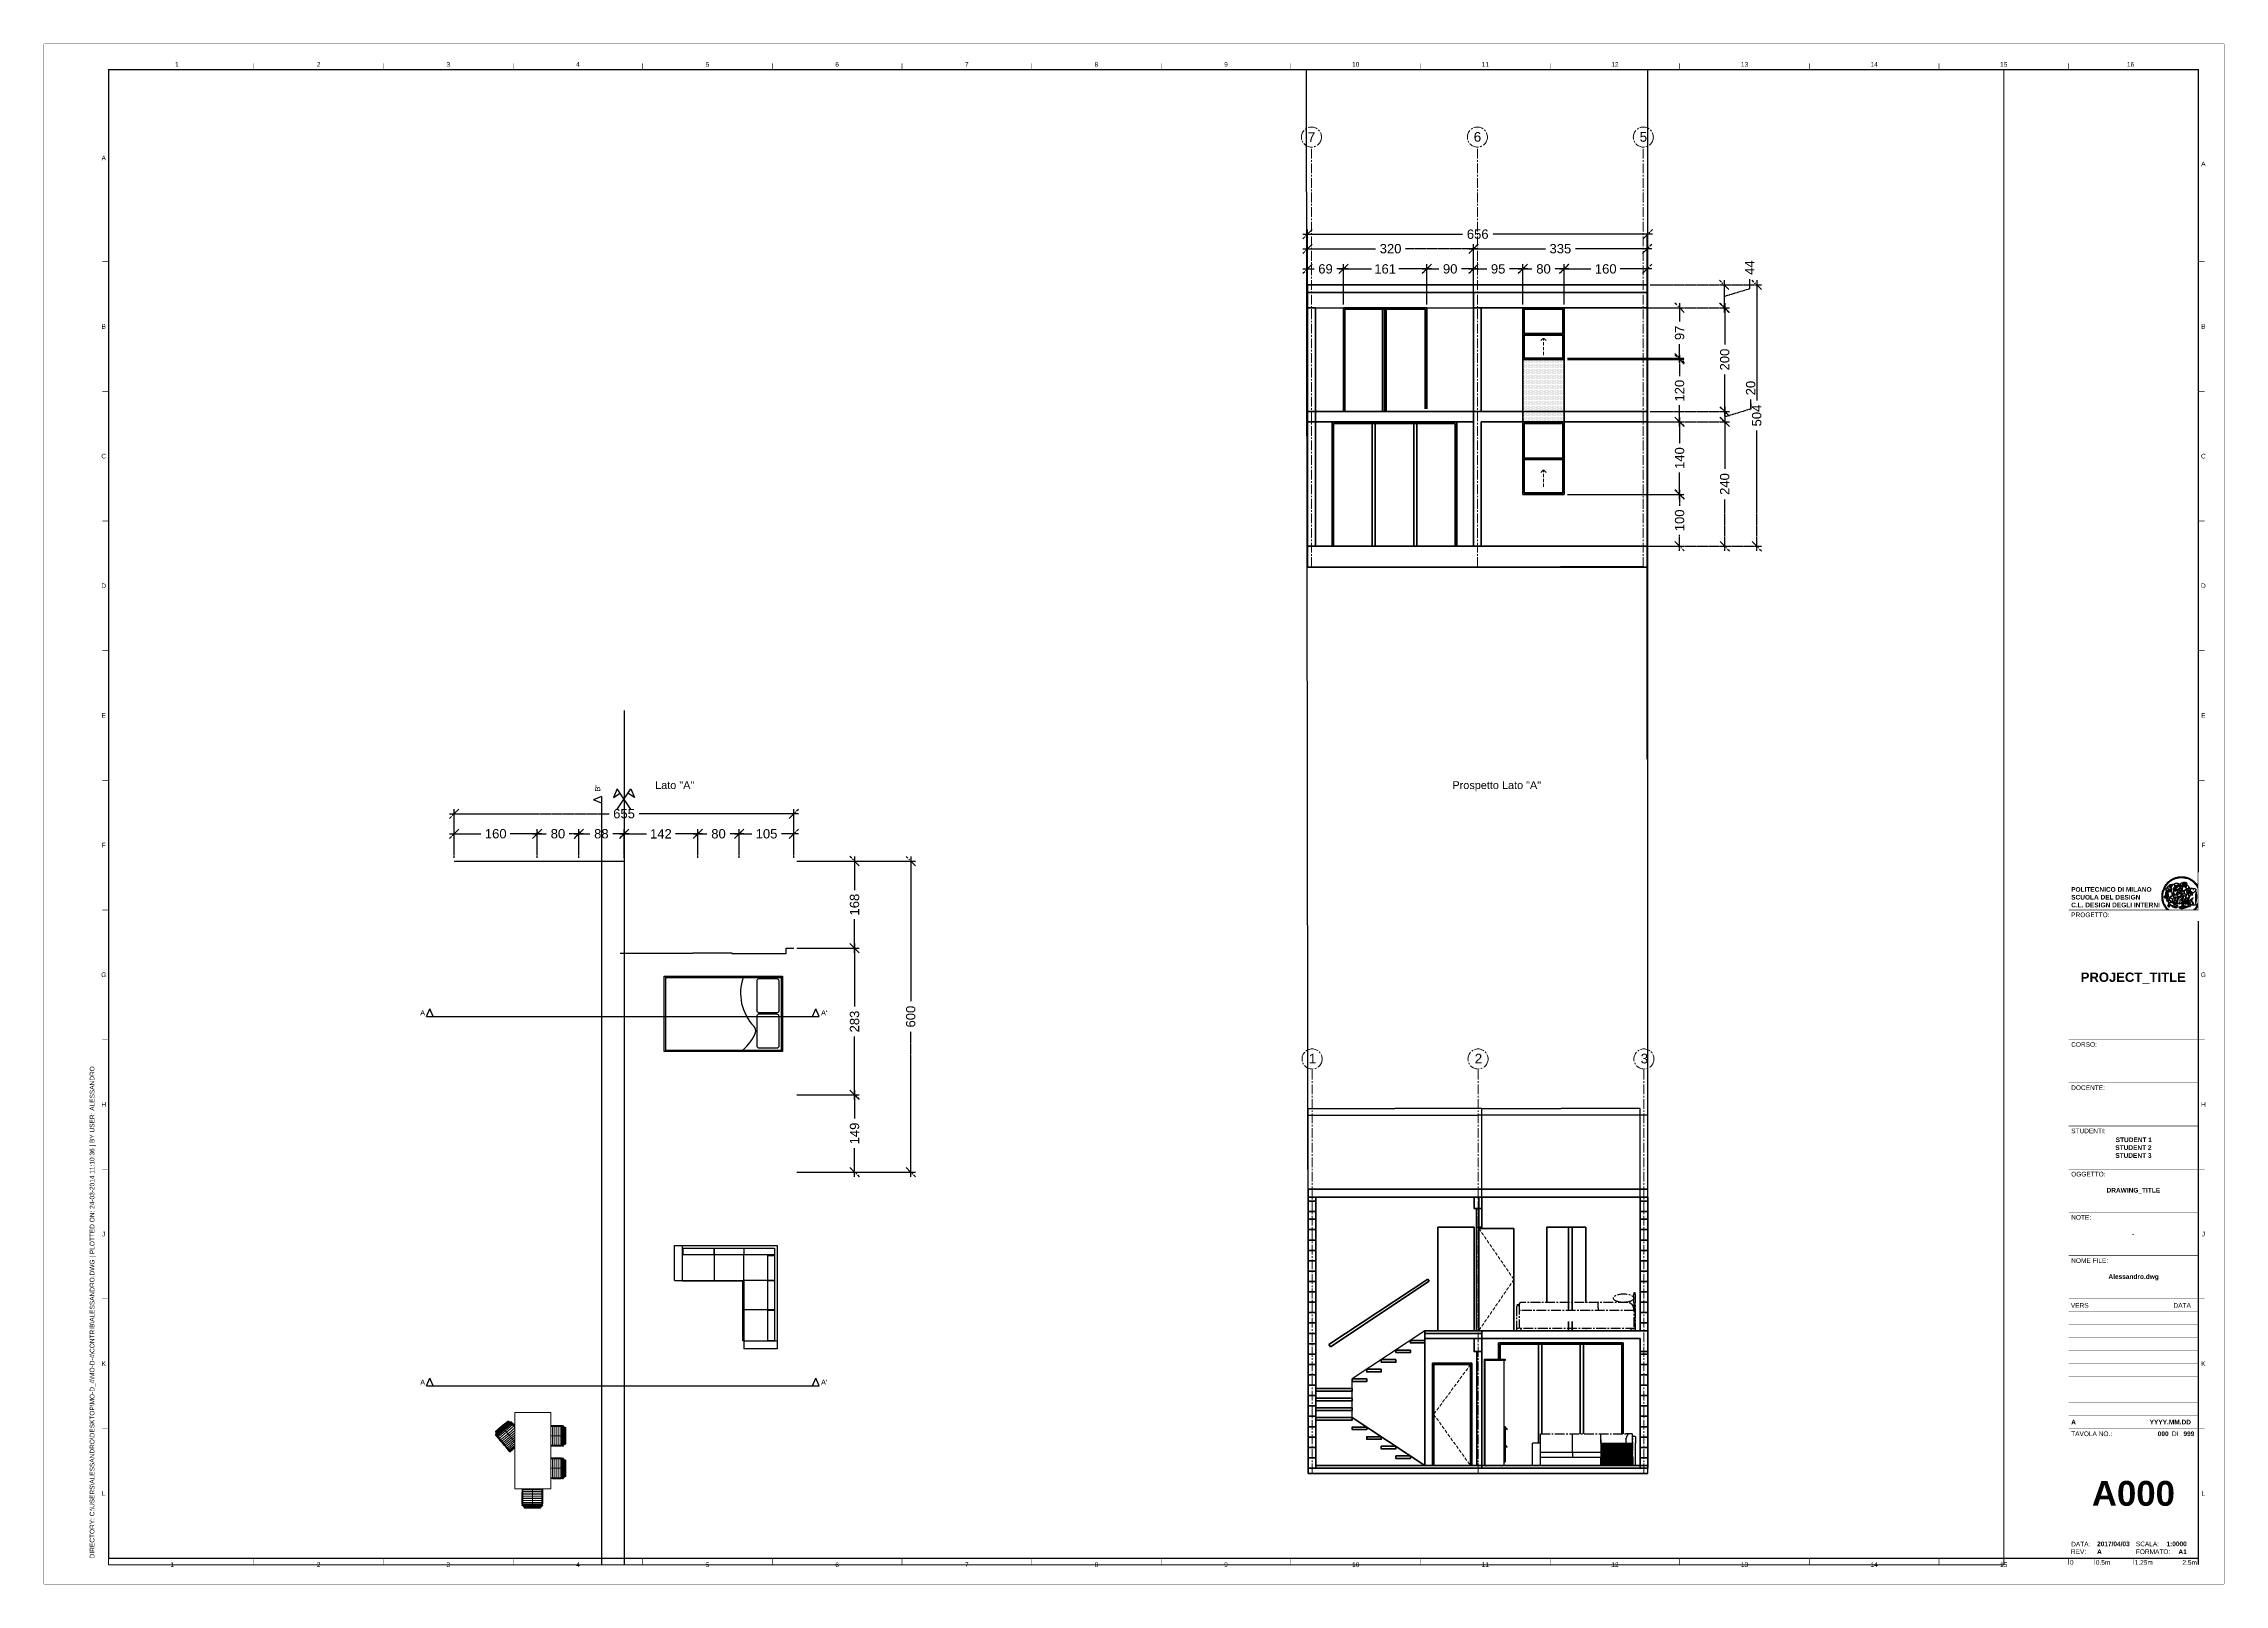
# Paper-space layout 'A000' of a CAD drawing. Header units: millimetres. Extents: x 0 to 841, y 0 to 594.
# The model-space entities are those that its viewports show. They can reach past a viewport. Long polylines and large blocks are cut down to what shows.
import ezdxf
from ezdxf.enums import TextEntityAlignment as Align

# ---------------------------------------------------------------- set-up
doc = ezdxf.new("R2010")
doc.units = ezdxf.units.MM
doc.set_wipeout_variables(frame=1)
for name, pattern in [('ACAD_ISO03W100', [30, 12, -18]), ('CENTER2', [1.125, 0.75, -0.125, 0.125, -0.125]), ('HIDDEN', [0.375, 0.25, -0.125])]:
    doc.linetypes.add(name, pattern=pattern)
for name, color, linetype, lineweight in [('A-ANNO-DIMS', 3, 'Continuous', 18), ('A-ANNO-SYMB', 3, 'Continuous', 18), ('A-ANNO-TEXT', 3, 'Continuous', 18), ('A-ELEV-MBE1', 7, 'Continuous', 35), ('A-ELEV-OVHD', 3, 'HIDDEN', 18), ('A-ELEV-PATT', 8, 'Continuous', 18), ('A-SECT-MCUT', 7, 'Continuous', 35), ('A-WALL-FULL-INTR', 7, 'Continuous', 35)]:
    doc.layers.add(name, color=color, linetype=linetype, lineweight=lineweight)
for name, color, linetype in [('Common_Layer', 7, 'Continuous'), ('G-ANNO-LOGO', 3, 'Continuous'), ('G-ANNO-TEXT', 3, 'Continuous'), ('G-ANNO-TTLB', 3, 'Continuous')]:
    doc.layers.add(name, color=color, linetype=linetype)
doc.layers.add('G-ANNO-NPLT', color=210, linetype='Continuous', plot=False)
doc.styles.add('ARIAL', font='arial.ttf')
doc.styles.add('ARIAL-BOLD', font='arialbd.ttf')
doc.styles.add('E-ARIAL', font='arial.ttf')
doc.styles.add('E-ROMANS', font='romans.shx', dxfattribs={"width": 0.8})
doc.styles.get("Standard").update_dxf_attribs({"font": 'arial.ttf'})
doc.dimstyles.new('E-0050_TICK_18', dxfattribs={"dimscale": 0.001, "dimtxt": 90, "dimasz": 90, "dimexe": 45, "dimexo": 30, "dimgap": 45, "dimtad": 0, "dimzin": 0, "dimdsep": 46, "dimtxsty": 'E-ROMANS', "dimblk": 'OBLIQUE', "dimcen": 45, "dimclrd": 256, "dimclre": 256, "dimclrt": 256, "dimadec": 0, "dimazin": 0, "dimtfac": 1, "dimtmove": 1, "dimatfit": 3, "dimldrblk": 'OPEN90', "dimfxl": 1, "dimtfill": 1, "dimtolj": 1, "dimtzin": 0, "dimarcsym": 0})
doc.dimstyles.new('TICK_36', dxfattribs={"dimtxt": 3.6, "dimasz": 3.6, "dimexe": 1.8, "dimexo": 1.2, "dimgap": 1.8, "dimtad": 0, "dimdec": 0, "dimzin": 0, "dimdsep": 46, "dimtxsty": 'ARIAL', "dimblk": 'OBLIQUE', "dimcen": 1.8, "dimdle": 1.8, "dimclrd": 256, "dimclrt": 256, "dimadec": 0, "dimazin": 0, "dimtfac": 1, "dimtdec": 0, "dimtmove": 1, "dimatfit": 3, "dimldrblk": 'OPEN90', "dimfxl": 1, "dimtfill": 1, "dimtolj": 1, "dimtzin": 0, "dimarcsym": 0})
pattern_1 = [(45, (-43640.73705, -282705.3433), (-0.224506403, 0.224506403), [])]

# ---------------------------------------------------------------- blocks, each defined once
blk = doc.blocks.new('A1_GRID_LAYOUT')
at = {"layer": 'G-ANNO-NPLT', "const_width": 0.18}
for points in [[(841, 594), (0, 594)], [(0, 0), (0, 594)], [(841, 0), (841, 594)], [(841, 0), (0, 0)]]:
    blk.add_lwpolyline(points, dxfattribs=at)
at = {"layer": 'G-ANNO-TTLB', "const_width": 0.5, "flags": 128}
blk.add_lwpolyline([(25, 584), (25, 10), (831, 10), (831, 584)], close=True, dxfattribs=at)
at = {"layer": 'G-ANNO-TTLB', "const_width": 0.18, "flags": 128}
for points in [[(81, 586.5), (81, 584)], [(131, 586.5), (131, 584)], [(181, 586.5), (181, 584)], [(231, 586.5), (231, 584)], [(281, 586.5), (281, 584)], [(331, 586.5), (331, 584)], [(381, 586.5), (381, 584)], [(431, 586.5), (431, 584)], [(481, 586.5), (481, 584)], [(531, 586.5), (531, 584)], [(581, 586.5), (581, 584)], [(631, 586.5), (631, 584)], [(681, 586.5), (681, 584)], [(731, 586.5), (731, 584)], [(781, 586.5), (781, 584)], [(0, 578.5), (0, 576)], [(25, 510), (22.5, 510)], [(833.5, 510), (831, 510)], [(25, 460), (22.5, 460)], [(833.5, 460), (831, 460)], [(25, 410), (22.5, 410)], [(833.5, 410), (831, 410)], [(25, 360), (22.5, 360)], [(833.5, 360), (831, 360)], [(25, 310), (22.5, 310)], [(833.5, 310), (831, 310)], [(25, 260), (22.5, 260)], [(833.5, 260), (831, 260)], [(25, 210), (22.5, 210)], [(833.5, 210), (831, 210)], [(25, 160), (22.5, 160)], [(833.5, 160), (831, 160)], [(25, 110), (22.5, 110)], [(833.5, 110), (831, 110)], [(833.5, 110), (831, 110)], [(25, 60), (22.5, 60)], [(833.5, 60), (831, 60)], [(833.5, 60), (831, 60)], [(81, 10), (81, 7.5)], [(131, 10), (131, 7.5)], [(181, 10), (181, 7.5)], [(231, 10), (231, 7.5)], [(281, 10), (281, 7.5)], [(331, 10), (331, 7.5)], [(381, 10), (381, 7.5)], [(431, 10), (431, 7.5)], [(481, 10), (481, 7.5)], [(531, 10), (531, 7.5)], [(581, 10), (581, 7.5)], [(631, 10), (631, 7.5)], [(681, 10), (681, 7.5)], [(731, 10), (731, 7.5)], [(781, 10), (781, 7.5)]]:
    blk.add_lwpolyline(points, dxfattribs=at)
at = {"layer": 'G-ANNO-TTLB', "const_width": 0.18}
blk.add_lwpolyline([(716.5, 10), (776.5, 10)], dxfattribs=at)
at = {"layer": 'G-ANNO-TEXT', "style": 'ARIAL'}
for s, p in [('1', (51.35, 586.07)), ('2', (106, 586.07)), ('3', (156, 586.07)), ('4', (206, 586.07)), ('5', (256, 586.07)), ('6', (306, 586.07)), ('7', (356, 586.07)), ('8', (406, 586.07)), ('9', (456, 586.07)), ('10', (506, 586.07)), ('11', (556, 586.07)), ('12', (606, 586.07)), ('13', (656, 586.07)), ('14', (706, 586.07)), ('15', (756, 586.07)), ('16', (804.89, 586.07)), ('A', (23.09, 549.98)), ('A', (832.98, 547.71)), ('B', (23.09, 485)), ('B', (832.98, 485)), ('C', (23.09, 435)), ('C', (832.98, 435)), ('D', (23.09, 385)), ('D', (832.98, 385)), ('E', (23.09, 335)), ('E', (832.98, 335)), ('F', (23.09, 285)), ('F', (832.98, 285)), ('G', (23.09, 235)), ('G', (832.98, 235)), ('H', (23.09, 185)), ('H', (832.98, 185)), ('J', (23.09, 135)), ('J', (832.98, 135)), ('K', (23.09, 85)), ('K', (832.98, 85)), ('L', (23.09, 35)), ('L', (832.98, 35)), ('2', (106, 7.51)), ('3', (156, 7.51)), ('6', (306, 7.51)), ('8', (406, 7.51)), ('9', (456, 7.51)), ('10', (506, 7.51)), ('12', (606, 7.51)), ('13', (656, 7.51)), ('1', (49.49, 7.51)), ('4', (206, 7.51)), ('5', (256, 7.51)), ('7', (356, 7.51)), ('11', (556, 7.51)), ('14', (706, 7.51)), ('15', (756, 7.51))]:
    blk.add_text(s, height=1.8, dxfattribs=at).set_placement(p, align=Align.MIDDLE_CENTER)
at = {"layer": 'G-ANNO-TEXT', "insert": (17.7, 9.95), "char_height": 1.8, "attachment_point": 1, "rotation": 90, "style": 'ARIAL'}
blk.add_mtext_dynamic_manual_height_columns('DIRECTORY: C:\\\\USERS\\\\ALESSANDRO\\\\DESKTOP\\\\MO-D_4\\\\MO-D-4\\\\CONTRIB\\\\ALESSANDRO.DWG | PLOTTED ON: 24-03-2014 11:10:36 | BY USER: ALESSANDRO', width=412.209, gutter_width=9, heights=[0], dxfattribs=at)
blk = doc.blocks.new('logoPolimi')
for p, q in [((-2.37, 0.12), (-2.16, 0.11)), ((-2.37, 0.01), (-2.16, 0.01)), ((-2.36, 0.23), (-2.15, 0.21)), ((-2.35, 0.34), (-2.14, 0.31)), ((-2.33, 0.45), (-2.12, 0.41)), ((-2.3, 0.55), (-2.1, 0.51)), ((-2.28, 0.66), (-2.07, 0.6)), ((-2.24, 0.77), (-2.04, 0.7)), ((-2.2, 0.87), (-2.01, 0.79)), ((-2.16, 0.97), (-1.97, 0.89)), ((-2.11, 1.07), (-1.93, 0.98)), ((-2.06, 1.17), (-1.88, 1.07)), ((-2.01, 1.26), (-1.83, 1.15)), ((-1.94, 1.36), (-1.77, 1.24)), ((-1.88, 1.45), (-1.71, 1.32)), ((-1.84, 0.03), (-1.82, 0.35)), ((-1.81, 1.53), (-1.65, 1.4)), ((-1.74, 1.61), (-1.58, 1.47)), ((-1.73, 0.59), (-1.73, 0.59)), ((-1.73, 0.59), (-1.73, 0.59)), ((-1.66, 1.69), (-1.51, 1.54)), ((-1.65, 0.57), (-1.65, 0.57)), ((-1.59, 1.12), (-1.59, 1.12)), ((-1.58, 1.77), (-1.44, 1.61)), ((-1.51, 0.55), (-1.51, 0.55)), ((-1.51, 0.55), (-1.51, 0.55)), ((-1.49, 1.84), (-1.36, 1.68)), ((-1.41, 1.91), (-1.28, 1.74)), ((-1.32, 1.97), (-1.2, 1.8)), ((-1.31, 0.79), (-1.21, 0.75)), ((-1.21, 0.75), (-1.31, 0.79)), ((-1.21, 0.75), (-1.31, 0.79)), ((-1.22, 2.03), (-1.11, 1.85)), ((-1.21, 0.75), (-1.21, 0.75)), ((-1.21, 0.75), (-1.21, 0.75)), ((-1.19, 0.76), (-1.19, 0.76)), ((-1.19, 0.76), (-1.19, 0.76)), ((-1.17, 0.99), (-1.18, 0.99)), ((-1.18, 0.99), (-1.17, 0.99)), ((-1.16, 0.57), (-1.16, 0.57)), ((-1.16, 0.57), (-1.16, 0.57)), ((-1.13, 2.09), (-1.03, 1.9)), ((-1.1, 0.01), (-0.99, 0.06)), ((-0.99, 0.06), (-1.1, 0.01)), ((-0.99, 0.06), (-1.1, 0.01)), ((-1.03, 2.14), (-0.94, 1.95)), ((-0.99, 0.06), (-0.99, 0.06)), ((-0.99, 0.06), (-0.99, 0.06)), ((-0.97, 0.79), (-0.98, 0.79)), ((-0.89, 0.84), (-0.97, 0.79)), ((-0.97, 0.79), (-0.89, 0.84)), ((-0.96, 1.41), (-0.96, 1.41)), ((-0.96, 1.41), (-0.96, 1.41)), ((-0.93, 2.18), (-0.84, 1.99)), ((-0.89, 0.84), (-0.82, 0.87)), ((-0.82, 0.87), (-0.89, 0.84)), ((-0.89, 0.84), (-0.82, 0.87)), ((-0.88, 0.83), (-0.89, 0.84)), ((-0.85, 1.39), (-0.85, 1.39)), ((-0.85, 1.39), (-0.85, 1.39)), ((-0.84, 0.14), (-0.84, 0.14)), ((-0.83, 2.22), (-0.75, 2.03)), ((-0.77, 1.08), (-0.78, 1.08)), ((-0.78, 1.08), (-0.77, 1.08)), ((-0.61, 1.12), (-0.77, 1.08)), ((-0.77, 1.08), (-0.61, 1.12)), ((-0.77, 1.08), (-0.61, 1.12)), ((-0.75, 1.3), (-0.76, 1.29)), ((-0.76, 1.29), (-0.75, 1.3)), ((-0.72, 2.26), (-0.66, 2.06)), ((-0.65, 0.99), (-0.7, 0.96)), ((-0.69, 0.18), (-0.68, 0.18)), ((-0.66, 0.93), (-0.66, 0.93)), ((-0.66, 0.93), (-0.64, 0.93)), ((-0.66, 0.93), (-0.66, 0.93)), ((-0.66, 0.93), (-0.66, 0.93)), ((-0.63, 1.01), (-0.63, 1.01)), ((-0.63, 1.01), (-0.62, 1.01)), ((-0.63, 0.66), (-0.63, 0.66)), ((-0.61, 2.29), (-0.56, 2.09)), ((-0.6, 1.12), (-0.61, 1.12)), ((-0.61, 1.12), (-0.6, 1.12)), ((-0.61, 1.12), (-0.6, 1.12)), ((-0.61, 0.86), (-0.57, 0.85)), ((-0.57, 0.85), (-0.61, 0.86)), ((-0.61, 0.86), (-0.57, 0.85)), ((-0.53, 1.08), (-0.6, 1.12)), ((-0.6, 1.12), (-0.6, 1.11)), ((-0.6, 1.12), (-0.53, 1.08)), ((-0.57, 0.8), (-0.59, 0.8)), ((-0.57, 0.85), (-0.53, 0.84)), ((-0.57, 0.85), (-0.57, 0.85)), ((-0.57, 0.85), (-0.57, 0.85)), ((-0.57, 0.85), (-0.53, 0.84)), ((-0.56, 0.29), (-0.49, 0.48)), ((-0.56, 0.14), (-0.56, 0.29)), ((-0.5, 0.11), (-0.56, 0.14)), ((-0.53, 0.84), (-0.51, 0.84)), ((-0.53, 0.84), (-0.51, 0.84)), ((-0.53, 0.84), (-0.53, 0.84)), ((-0.51, 2.32), (-0.46, 2.11)), ((-0.51, 0.11), (-0.51, 0.11)), ((-0.51, 0.11), (-0.51, 0.11)), ((-0.34, 0.33), (-0.5, 0.11)), ((-0.49, 0.48), (-0.41, 0.55)), ((-0.42, 0.8), (-0.47, 0.79)), ((-0.42, 0.8), (-0.47, 0.79)), ((-0.47, 0.79), (-0.45, 0.76)), ((-0.47, 0.79), (-0.45, 0.76)), ((-0.45, 1.14), (-0.42, 1.11)), ((-0.42, 1.26), (-0.36, 1.22)), ((-0.41, 0.55), (-0.34, 0.49)), ((-0.4, 2.34), (-0.36, 2.13)), ((-0.4, 1.37), (-0.38, 1.38)), ((-0.39, 1.37), (-0.4, 1.37)), ((-0.35, 1.33), (-0.4, 1.37)), ((-0.39, 1.24), (-0.4, 1.23)), ((-0.38, 1.14), (-0.38, 1.14)), ((-0.34, 0.49), (-0.09, 0.48)), ((-0.16, 0.32), (-0.34, 0.33)), ((-0.14, 0.32), (-0.31, 0.34)), ((-0.29, 2.35), (-0.26, 2.14)), ((-0.28, 1.3), (-0.29, 1.3)), ((-0.28, 1.3), (-0.28, 1.3)), ((-0.18, 2.36), (-0.16, 2.15)), ((-0.16, 1.24), (-0.16, 1.25)), ((-0.16, 1.25), (-0.16, 1.25)), ((-0.16, 0.49), (-0.14, 0.64)), ((-0.06, 0.27), (-0.16, 0.32)), ((-0.1, 0.88), (-0.09, 0.87)), ((-0.08, 1.37), (-0.08, 1.38)), ((-0.08, 1.23), (-0.05, 1.21)), ((-0.05, 1.21), (-0.08, 1.23)), ((-0.08, 1.23), (-0.05, 1.21)), ((-0.07, 2.37), (-0.06, 2.16)), ((-0.03, 0.26), (-0.06, 0.27)), ((-0.05, 1.21), (-0.04, 1.21)), ((-0.04, 1.21), (-0.05, 1.21)), ((-0.04, 1.21), (-0.04, 1.21)), ((-0.04, 1.21), (-0.04, 1.21)), ((-0.04, 0.48), (-0.03, 0.26)), ((0.03, 1.15), (0.03, 1.15)), ((0.03, 0.66), (0.03, 0.67)), ((0.04, 2.37), (0.04, 2.16)), ((0.07, 0.58), (0.07, 0.57)), ((0.1, 1.18), (0.1, 1.18)), ((0.1, 0.84), (0.1, 0.84)), ((0.13, 1.32), (0.17, 1.19)), ((0.15, 2.36), (0.14, 2.16)), ((0.14, 0.71), (0.34, 0.65)), ((0.31, 0.56), (0.17, 0.63)), ((0.26, 2.36), (0.24, 2.15)), ((0.27, 1.61), (0.27, 1.61)), ((0.27, 1.61), (0.27, 1.61)), ((0.27, 1.61), (0.27, 1.61)), ((0.29, 1.29), (0.29, 1.29)), ((0.29, 1.29), (0.29, 1.29)), ((0.29, 1.29), (0.29, 1.29)), ((0.29, 1.29), (0.29, 1.29)), ((0.33, 0.49), (0.34, 0.49)), ((0.33, 0.03), (0.35, 0.03)), ((0.33, 0.03), (0.35, 0.03)), ((0.37, 2.34), (0.34, 2.13)), ((0.34, 0.65), (0.34, 0.64)), ((0.35, 0.03), (0.57, 0.06)), ((0.35, 0.03), (0.57, 0.06)), ((0.35, 0.03), (0.35, 0.03)), ((0.35, 0.03), (0.35, 0.03)), ((0.38, 1.36), (0.37, 1.35)), ((0.38, 0.34), (0.37, 0.34)), ((0.38, 0.34), (0.38, 0.34)), ((0.43, 0.67), (0.39, 0.64)), ((0.48, 2.32), (0.44, 2.12)), ((0.49, 1.05), (0.51, 1.13)), ((0.51, 1.13), (0.49, 1.05)), ((0.49, 1.05), (0.51, 1.13)), ((0.51, 1.31), (0.5, 1.29)), ((0.51, 1.13), (0.52, 1.23)), ((0.52, 1.23), (0.51, 1.23)), ((0.51, 1.23), (0.52, 1.23)), ((0.52, 1.23), (0.51, 1.13)), ((0.51, 1.13), (0.52, 1.23)), ((0.52, 1.24), (0.6, 1.37)), ((0.52, 1.23), (0.6, 1.36)), ((0.6, 1.36), (0.52, 1.23)), ((0.52, 1.23), (0.52, 1.23)), ((0.52, 1.23), (0.52, 1.24)), ((0.52, 1.23), (0.52, 1.23)), ((0.55, 1.07), (0.53, 1.06)), ((0.53, 1.04), (0.53, 1.06)), ((0.53, 1.05), (0.53, 1.04)), ((0.59, 2.3), (0.54, 2.09)), ((0.54, 0.3), (0.63, 0.32)), ((0.54, -0.08), (0.61, 0.06)), ((0.61, 0.06), (0.54, -0.08)), ((0.54, -0.08), (0.61, 0.06)), ((0.56, 0.19), (0.59, 0.21)), ((0.57, 1.07), (0.57, 1.07)), ((0.57, 1.07), (0.57, 1.07)), ((0.57, 1.07), (0.57, 1.07)), ((0.57, 1.07), (0.57, 1.07)), ((0.57, 1.07), (0.57, 1.07)), ((0.57, 1.07), (0.57, 1.07)), ((0.57, 1.07), (0.57, 1.07)), ((0.58, 0.3), (0.59, 0.29)), ((0.59, 0.78), (0.59, 0.79)), ((0.59, 0.79), (0.59, 0.79)), ((0.59, 0.79), (0.59, 0.79)), ((0.59, 0.79), (0.59, 0.78)), ((0.61, 0.06), (0.6, 0.07)), ((0.6, 0.07), (0.61, 0.06)), ((0.61, 0.06), (0.61, 0.07)), ((0.62, 0.21), (0.65, 0.22)), ((0.69, 2.27), (0.63, 2.07)), ((0.64, 1.37), (0.65, 1.37)), ((0.69, 0.86), (0.68, 0.86)), ((0.68, 0.86), (0.69, 0.86)), ((0.68, 0.76), (0.68, 0.76)), ((0.8, 2.23), (0.73, 2.03)), ((0.76, 0.26), (0.76, 0.26)), ((0.9, 2.19), (0.82, 2)), ((0.82, 0.35), (0.84, 0.36)), ((0.82, 0.35), (0.82, 0.35)), ((0.84, 0.36), (0.84, 0.37)), ((0.85, 0.34), (1.05, 0.35)), ((1, 2.15), (0.91, 1.96)), ((0.93, 1.05), (0.93, 1.05)), ((0.93, 1.05), (0.93, 1.05)), ((0.93, 1.05), (0.93, 1.04)), ((0.93, 1.05), (0.93, 1.05)), ((0.97, 0.66), (0.96, 0.66)), ((1.01, 0.97), (0.98, 0.96)), ((1.1, 2.1), (1, 1.91)), ((1.2, 2.04), (1.09, 1.86)), ((1.17, 0.96), (1.17, 0.95)), ((1.17, 0.95), (1.17, 0.95)), ((1.29, 1.99), (1.18, 1.81)), ((1.38, 1.92), (1.26, 1.75)), ((1.34, 0.37), (1.26, 0.04)), ((1.27, 0.37), (1.27, 0.38)), ((1.28, 0.95), (1.28, 0.95)), ((1.47, 1.86), (1.34, 1.69)), ((1.37, 0.73), (1.46, 0.81)), ((1.41, 0.4), (1.41, 0.41)), ((1.56, 1.79), (1.42, 1.63)), ((1.64, 1.71), (1.49, 1.56)), ((1.49, 0.9), (1.57, 0.92)), ((1.72, 1.63), (1.56, 1.49)), ((1.67, 0.6), (1.57, 0.53)), ((1.79, 1.55), (1.63, 1.41)), ((1.86, 1.47), (1.7, 1.34)), ((1.93, 1.38), (1.76, 1.26)), ((1.99, 1.29), (1.81, 1.17)), ((2.05, 1.19), (1.87, 1.09)), ((2.1, 1.1), (1.92, 1)), ((2.15, 1), (1.96, 0.91)), ((2.19, 0.9), (2, 0.82)), ((2.23, 0.79), (2.04, 0.72)), ((2.27, 0.69), (2.07, 0.63)), ((2.3, 0.58), (2.09, 0.53)), ((2.32, 0.47), (2.12, 0.43)), ((2.34, 0.37), (2.13, 0.33)), ((2.36, 0.26), (2.15, 0.23)), ((2.37, 0.15), (2.16, 0.13)), ((2.37, 0.04), (2.16, 0.03)), ((-2.37, -0.1), (-2.16, -0.09)), ((-2.36, -0.21), (-2.15, -0.19)), ((-2.35, -0.32), (-2.14, -0.29)), ((-2.33, -0.43), (-2.12, -0.39)), ((-2.31, -0.54), (-2.1, -0.49)), ((-2.28, -0.65), (-2.08, -0.59)), ((-2.25, -0.75), (-2.05, -0.69)), ((-2.21, -0.86), (-2.02, -0.78)), ((-2.17, -0.96), (-1.98, -0.87)), ((-2.12, -1.06), (-1.93, -0.96)), ((-2.07, -1.16), (-1.89, -1.05)), ((-2.04, -0.15), (-1.97, -0.2)), ((-2.01, -1.25), (-1.84, -1.14)), ((-1.95, -1.34), (-1.78, -1.22)), ((-1.89, -1.43), (-1.72, -1.31)), ((-1.82, -1.52), (-1.66, -1.38)), ((-1.75, -1.6), (-1.59, -1.46)), ((-1.67, -1.68), (-1.52, -1.53)), ((-1.58, -0.12), (-1.6, -0.18)), ((-1.6, -0.18), (-1.58, -0.28)), ((-1.57, -0.54), (-1.59, -0.54)), ((-1.59, -0.54), (-1.59, -0.54)), ((-1.59, -1.76), (-1.45, -1.6)), ((-1.56, -0.32), (-1.56, -0.31)), ((-1.56, -0.31), (-1.56, -0.31)), ((-1.53, -0.65), (-1.53, -0.65)), ((-1.53, -0.65), (-1.53, -0.65)), ((-1.51, -1.83), (-1.37, -1.67)), ((-1.48, -0.86), (-1.48, -0.85)), ((-1.42, -0.37), (-1.42, -0.37)), ((-1.42, -1.9), (-1.29, -1.73)), ((-1.38, -0.46), (-1.38, -0.46)), ((-1.33, -1.96), (-1.21, -1.79)), ((-1.31, -0.24), (-1.31, -0.23)), ((-1.31, -0.23), (-1.31, -0.24)), ((-1.24, -2.02), (-1.13, -1.84)), ((-1.23, -0.19), (-1.23, -0.19)), ((-1.23, -0.19), (-1.23, -0.19)), ((-1.23, -0.19), (-1.23, -0.19)), ((-1.23, -0.19), (-1.23, -0.19)), ((-1.14, -2.08), (-1.04, -1.89)), ((-1.04, -2.13), (-0.95, -1.94)), ((-1.01, -0.39), (-1.02, -0.39)), ((-1.02, -0.39), (-1.01, -0.39)), ((-1.02, -0.7), (-1.02, -0.7)), ((-1.02, -0.7), (-1.02, -0.7)), ((-1.02, -0.7), (-1.02, -0.7)), ((-0.94, -2.18), (-0.86, -1.98)), ((-0.84, -2.22), (-0.77, -2.02)), ((-0.79, -0.51), (-0.83, -0.58)), ((-0.83, -0.58), (-0.79, -0.51)), ((-0.83, -0.58), (-0.79, -0.51)), ((-0.78, -1.05), (-0.83, -0.94)), ((-0.83, -0.94), (-0.78, -1.05)), ((-0.83, -0.94), (-0.83, -0.94)), ((-0.83, -0.94), (-0.78, -1.05)), ((-0.82, -1.23), (-0.82, -1.23)), ((-0.82, -1.23), (-0.77, -1.23)), ((-0.77, -1.23), (-0.82, -1.23)), ((-0.82, -1.23), (-0.82, -1.23)), ((-0.77, -1.23), (-0.82, -1.23)), ((-0.75, -0.96), (-0.8, -0.89)), ((-0.8, -0.89), (-0.79, -0.92)), ((-0.79, -0.92), (-0.8, -0.89)), ((-0.8, -0.89), (-0.75, -0.96)), ((-0.79, -0.92), (-0.8, -0.89)), ((-0.8, -0.89), (-0.8, -0.89)), ((-0.8, -0.89), (-0.75, -0.96)), ((-0.79, -0.92), (-0.78, -0.95)), ((-0.78, -0.95), (-0.79, -0.92)), ((-0.78, -0.95), (-0.79, -0.92)), ((-0.77, -0.49), (-0.78, -0.48)), ((-0.78, -0.48), (-0.77, -0.49)), ((-0.78, -0.95), (-0.76, -1)), ((-0.76, -1), (-0.78, -0.95)), ((-0.76, -1), (-0.78, -0.95)), ((-0.71, -0.89), (-0.75, -0.87)), ((-0.75, -0.87), (-0.71, -0.89)), ((-0.75, -0.87), (-0.71, -0.89)), ((-0.72, -1.01), (-0.75, -0.96)), ((-0.75, -0.96), (-0.72, -1.01)), ((-0.75, -0.96), (-0.72, -1.01)), ((-0.74, -2.25), (-0.67, -2.05)), ((-0.64, -0.93), (-0.71, -0.89)), ((-0.71, -0.89), (-0.64, -0.93)), ((-0.71, -0.89), (-0.64, -0.93)), ((-0.66, -0.53), (-0.66, -0.53)), ((-0.66, -0.53), (-0.66, -0.53)), ((-0.66, -0.53), (-0.66, -0.53)), ((-0.63, -2.29), (-0.57, -2.08)), ((-0.52, -2.31), (-0.48, -2.11)), ((-0.39, -0.81), (-0.51, -0.69)), ((-0.51, -1.04), (-0.5, -1.04)), ((-0.48, -0.42), (-0.48, -0.42)), ((-0.48, -0.42), (-0.48, -0.42)), ((-0.48, -0.42), (-0.48, -0.42)), ((-0.42, -2.33), (-0.38, -2.13)), ((-0.41, -0.51), (-0.41, -0.51)), ((-0.38, -0.05), (-0.39, -0.12)), ((-0.39, -0.12), (-0.37, -0.1)), ((-0.35, -0.14), (-0.37, -0.08)), ((-0.37, -0.09), (-0.37, -0.09)), ((-0.33, -0.12), (-0.35, -0.14)), ((-0.32, -0.14), (-0.35, -0.14)), ((-0.35, -0.18), (-0.34, -0.22)), ((-0.34, -0.08), (-0.29, -0.16)), ((-0.34, -0.22), (-0.34, -0.22)), ((-0.27, -0.17), (-0.32, -0.14)), ((-0.31, -2.35), (-0.28, -2.14)), ((-0.25, -0.91), (-0.26, -0.9)), ((-0.26, -1.29), (0.1, -1.2)), ((0.1, -1.2), (-0.26, -1.29)), ((0.08, -1.4), (-0.26, -1.29)), ((-0.26, -1.29), (0.08, -1.4)), ((-0.26, -1.38), (-0.26, -1.29)), ((-0.26, -1.29), (-0.26, -1.29)), ((-0.26, -1.29), (-0.26, -1.38)), ((-0.26, -1.29), (0.08, -1.4)), ((-0.26, -1.29), (-0.26, -1.29)), ((0.08, -1.49), (-0.26, -1.38)), ((-0.26, -1.38), (0.09, -1.49)), ((-0.2, -2.36), (-0.18, -2.15)), ((-0.14, -0.15), (-0.16, -0.13)), ((-0.11, -0.04), (-0.12, -0.05)), ((-0.09, -2.37), (-0.08, -2.16)), ((-0.04, -0.41), (-0.01, -0.44)), ((-0.01, -0.44), (-0.04, -0.41)), ((-0.04, -0.41), (-0.01, -0.44)), ((0.03, -2.37), (0.02, -2.16)), ((0.07, -0.84), (0.07, -0.84)), ((0.07, -0.84), (0.07, -0.84)), ((0.1, -1.2), (0.08, -1.32)), ((0.08, -1.32), (0.13, -1.2)), ((0.08, -1.4), (0.72, -1.22)), ((0.72, -1.22), (0.08, -1.4)), ((0.08, -1.4), (0.72, -1.22)), ((0.72, -1.31), (0.08, -1.49)), ((0.08, -1.44), (0.08, -1.4)), ((0.08, -1.4), (0.08, -1.44)), ((0.08, -1.4), (0.08, -1.49)), ((0.08, -1.49), (0.08, -1.44)), ((0.08, -1.44), (0.08, -1.44)), ((0.08, -1.44), (0.08, -1.45)), ((0.08, -1.45), (0.08, -1.46)), ((0.08, -1.46), (0.08, -1.49)), ((0.1, -1.01), (0.09, -0.86)), ((0.1, -1.01), (0.09, -0.86)), ((0.09, -1.49), (0.72, -1.31)), ((0.1, -1.2), (0.12, -1.04)), ((0.12, -1.04), (0.1, -1.2)), ((0.13, -1.2), (0.1, -1.2)), ((0.1, -1.2), (0.13, -1.2)), ((0.13, -1.2), (0.1, -1.2)), ((0.1, -1.2), (0.1, -1.2)), ((0.11, -0.44), (0.11, -0.44)), ((0.11, -0.44), (0.11, -0.44)), ((0.12, -0.21), (0.12, -0.21)), ((0.12, -0.21), (0.12, -0.21)), ((0.12, -0.21), (0.12, -0.21)), ((0.12, -0.21), (0.12, -0.21)), ((0.12, -0.21), (0.12, -0.21)), ((0.12, -0.21), (0.12, -0.21)), ((0.12, -0.21), (0.12, -0.21)), ((0.12, -0.21), (0.12, -0.21)), ((0.12, -0.21), (0.12, -0.21)), ((0.12, -0.21), (0.12, -0.21)), ((0.12, -0.21), (0.12, -0.21)), ((0.12, -0.21), (0.12, -0.21)), ((0.12, -0.21), (0.12, -0.21)), ((0.12, -0.56), (0.14, -0.53)), ((0.14, -0.53), (0.12, -0.56)), ((0.12, -0.56), (0.14, -0.53)), ((0.12, -1.04), (0.12, -1.04)), ((0.12, -1.04), (0.12, -1.04)), ((0.12, -1.04), (0.12, -1.04)), ((0.14, -2.37), (0.12, -2.16)), ((0.21, -0.99), (0.13, -1.2)), ((0.13, -1.2), (0.21, -0.99)), ((0.36, -1.14), (0.13, -1.2)), ((0.13, -1.2), (0.26, -1.17)), ((0.14, -0.53), (0.16, -0.49)), ((0.16, -0.49), (0.14, -0.53)), ((0.14, -0.53), (0.16, -0.49)), ((0.16, -0.49), (0.16, -0.49)), ((0.16, -0.49), (0.16, -0.49)), ((0.28, -1.19), (0.21, -0.99)), ((0.21, -0.99), (0.31, -1.27)), ((0.25, -2.36), (0.22, -2.15)), ((0.24, -0.17), (0.24, -0.16)), ((0.24, -0.16), (0.24, -0.17)), ((0.25, -0.84), (0.25, -0.88)), ((0.25, -0.88), (0.25, -0.84)), ((0.25, -0.88), (0.25, -0.84)), ((0.25, -0.88), (0.29, -1.17)), ((0.26, -0.88), (0.25, -0.88)), ((0.31, -1.27), (0.25, -0.88)), ((0.26, -1.17), (0.28, -1.16)), ((0.28, -1.16), (0.36, -1.14)), ((0.29, -1.17), (0.28, -1.19)), ((0.35, -2.34), (0.32, -2.14)), ((0.36, -1.14), (0.72, -1.22)), ((0.72, -1.22), (0.36, -1.14)), ((0.46, -2.32), (0.42, -2.12)), ((0.49, -0.31), (0.49, -0.31)), ((0.49, -0.31), (0.49, -0.31)), ((0.5, -0.27), (0.5, -0.27)), ((0.51, -0.27), (0.51, -0.27)), ((0.57, -2.3), (0.52, -2.1)), ((0.68, -2.27), (0.62, -2.07)), ((0.78, -2.24), (0.71, -2.04)), ((0.72, -0.81), (0.75, -0.89)), ((0.72, -1.22), (0.72, -1.31)), ((0.72, -1.31), (0.72, -1.22)), ((0.74, -0.23), (0.74, -0.23)), ((0.74, -0.23), (0.75, -0.24)), ((0.75, -0.23), (0.75, -0.23)), ((0.89, -2.2), (0.81, -2)), ((0.86, -0.25), (0.82, -0.34)), ((0.87, -0.22), (0.86, -0.23)), ((0.87, -0.22), (0.86, -0.25)), ((0.99, -2.15), (0.9, -1.96)), ((0.96, -0.58), (0.96, -0.57)), ((1.09, -2.11), (0.99, -1.92)), ((1.05, -1.05), (1.04, -1.05)), ((1.19, -2.05), (1.08, -1.87)), ((1.28, -2), (1.17, -1.82)), ((1.37, -1.93), (1.25, -1.76)), ((1.31, -0.27), (1.3, -0.26)), ((1.3, -0.26), (1.3, -0.26)), ((1.3, -0.26), (1.3, -0.26)), ((1.3, -0.26), (1.31, -0.27)), ((1.3, -0.26), (1.3, -0.26)), ((1.46, -1.87), (1.33, -1.7)), ((1.54, -1.8), (1.41, -1.64)), ((1.63, -1.72), (1.48, -1.57)), ((1.71, -1.65), (1.55, -1.5)), ((1.78, -1.57), (1.62, -1.43)), ((1.85, -1.48), (1.69, -1.35)), ((1.92, -1.39), (1.75, -1.27)), ((1.98, -1.3), (1.81, -1.19)), ((2.04, -1.21), (1.86, -1.1)), ((2.09, -1.11), (1.91, -1.01)), ((2.14, -1.01), (1.95, -0.92)), ((2.19, -0.91), (1.99, -0.83)), ((2.23, -0.81), (2.03, -0.74)), ((2.26, -0.7), (2.06, -0.64)), ((2.29, -0.6), (2.09, -0.55)), ((2.32, -0.49), (2.11, -0.45)), ((2.34, -0.38), (2.13, -0.35)), ((2.35, -0.27), (2.15, -0.25)), ((2.37, -0.08), (2.16, -0.07)), ((2.36, -0.16), (2.16, -0.15))]:
    blk.add_line(p, q)
for points in [[(-1.9, 0.12), (-1.94, 0.02), (-2.05, -0.09), (-2.05, -0.09)], [(-1.86, 0.38), (-1.86, 0.38), (-1.87, 0.19), (-1.9, 0.12)], [(-1.76, 0.6), (-1.76, 0.6), (-1.84, 0.57), (-1.86, 0.38)], [(-1.86, -0.04), (-1.84, 0.02), (-1.84, 0.03), (-1.84, 0.03)], [(-1.82, 0.78), (-1.83, 0.8), (-1.85, 0.86), (-1.83, 0.88)], [(-1.82, 0.78), (-1.83, 0.8), (-1.85, 0.86), (-1.83, 0.88)], [(-1.83, 0.88), (-1.81, 0.9), (-1.76, 0.96), (-1.76, 0.96)], [(-1.83, 0.88), (-1.81, 0.9), (-1.76, 0.96), (-1.76, 0.96)], [(-1.76, 0.6), (-1.83, 0.7), (-1.78, 0.74), (-1.78, 0.74)], [(-1.78, 0.74), (-1.79, 0.74), (-1.83, 0.7), (-1.76, 0.6)], [(-1.78, 0.74), (-1.8, 0.76), (-1.81, 0.78), (-1.82, 0.78)], [(-1.78, 0.74), (-1.8, 0.76), (-1.81, 0.78), (-1.82, 0.78)], [(-1.82, 0.35), (-1.81, 0.5), (-1.73, 0.59), (-1.73, 0.59)], [(-1.82, -0.19), (-1.73, -0.07), (-1.75, 0.14), (-1.75, 0.3)], [(-1.75, 0.33), (-1.75, 0.17), (-1.73, -0.05), (-1.8, -0.17)], [(-1.78, 0.74), (-1.75, 0.72), (-1.72, 0.69), (-1.68, 0.7)], [(-1.68, 0.7), (-1.72, 0.69), (-1.75, 0.72), (-1.78, 0.74)], [(-1.68, 0.7), (-1.72, 0.69), (-1.75, 0.72), (-1.78, 0.74)], [(-1.78, 0.74), (-1.78, 0.74), (-1.78, 0.74), (-1.78, 0.74)], [(-1.76, 0.96), (-1.68, 1.1), (-1.59, 1.12), (-1.59, 1.12)], [(-1.76, 0.96), (-1.68, 1.1), (-1.6, 1.12), (-1.6, 1.12)], [(-1.73, 0.59), (-1.74, 0.59), (-1.75, 0.6), (-1.76, 0.6)], [(-1.73, 0.59), (-1.74, 0.59), (-1.75, 0.6), (-1.76, 0.6)], [(-1.75, 0.3), (-1.76, 0.47), (-1.65, 0.57), (-1.65, 0.57)], [(-1.65, 0.57), (-1.65, 0.57), (-1.76, 0.5), (-1.75, 0.33)], [(-1.65, 0.57), (-1.68, 0.58), (-1.7, 0.58), (-1.73, 0.59)], [(-1.65, 0.57), (-1.68, 0.58), (-1.7, 0.58), (-1.73, 0.59)], [(-1.5, 0.71), (-1.53, 0.74), (-1.61, 0.71), (-1.68, 0.7)], [(-1.68, 0.7), (-1.61, 0.71), (-1.53, 0.73), (-1.5, 0.71)], [(-1.5, 0.71), (-1.53, 0.73), (-1.61, 0.71), (-1.68, 0.7)], [(-1.51, 0.55), (-1.56, 0.56), (-1.61, 0.56), (-1.65, 0.57)], [(-1.65, 0.57), (-1.61, 0.56), (-1.56, 0.56), (-1.51, 0.55)], [(-1.51, 0.55), (-1.56, 0.56), (-1.61, 0.56), (-1.65, 0.57)], [(-1.59, 1.12), (-1.6, 1.06), (-1.61, 0.99), (-1.61, 0.97)], [(-1.61, 0.97), (-1.61, 0.99), (-1.6, 1.06), (-1.59, 1.12)], [(-1.61, 0.97), (-1.61, 0.99), (-1.6, 1.06), (-1.59, 1.12)], [(-1.61, 0.97), (-1.61, 0.95), (-1.56, 0.88), (-1.54, 0.87)], [(-1.54, 0.87), (-1.56, 0.88), (-1.61, 0.95), (-1.61, 0.97)], [(-1.54, 0.87), (-1.56, 0.88), (-1.61, 0.96), (-1.61, 0.97)], [(-1.59, 1.12), (-1.59, 1.13), (-1.59, 1.15), (-1.58, 1.16)], [(-1.59, 1.12), (-1.59, 1.13), (-1.59, 1.15), (-1.58, 1.16)], [(-1.58, 1.16), (-1.57, 1.21), (-1.52, 1.23), (-1.49, 1.25)], [(-1.58, 1.16), (-1.57, 1.21), (-1.52, 1.23), (-1.49, 1.25)], [(-1.58, 0.36), (-1.58, 0.48), (-1.51, 0.55), (-1.51, 0.55)], [(-1.51, 0.55), (-1.51, 0.55), (-1.58, 0.48), (-1.58, 0.36)], [(-1.51, 0.55), (-1.51, 0.55), (-1.58, 0.48), (-1.58, 0.36)], [(-1.55, 0.04), (-1.55, 0.08), (-1.58, 0.25), (-1.58, 0.36)], [(-1.58, 0.36), (-1.58, 0.25), (-1.55, 0.08), (-1.55, 0.04)], [(-1.58, 0.36), (-1.58, 0.25), (-1.55, 0.08), (-1.55, 0.04)], [(-1.58, -0.12), (-1.57, -0.06), (-1.55, 0.02), (-1.55, 0.04)], [(-1.55, 0.04), (-1.55, 0.02), (-1.57, -0.06), (-1.58, -0.12)], [(-1.55, 0.04), (-1.55, 0.02), (-1.56, -0.04), (-1.57, -0.1)], [(-1.54, 0.87), (-1.52, 0.85), (-1.47, 0.83), (-1.44, 0.83)], [(-1.44, 0.83), (-1.47, 0.83), (-1.52, 0.85), (-1.54, 0.87)], [(-1.45, 0.83), (-1.47, 0.83), (-1.52, 0.85), (-1.54, 0.87)], [(-1.51, 0.55), (-1.33, 0.54), (-1.16, 0.57), (-1.16, 0.57)], [(-1.16, 0.57), (-1.16, 0.57), (-1.33, 0.54), (-1.51, 0.55)], [(-1.16, 0.57), (-1.16, 0.57), (-1.33, 0.54), (-1.51, 0.55)], [(-1.5, 0.71), (-1.46, 0.68), (-1.4, 0.62), (-1.33, 0.66)], [(-1.33, 0.66), (-1.4, 0.62), (-1.46, 0.68), (-1.5, 0.71)], [(-1.33, 0.66), (-1.4, 0.62), (-1.46, 0.68), (-1.5, 0.71)], [(-1.49, 1.25), (-1.46, 1.26), (-1.42, 1.33), (-1.39, 1.36)], [(-1.49, 1.25), (-1.46, 1.27), (-1.43, 1.34), (-1.39, 1.36)], [(-1.31, 0.79), (-1.33, 0.79), (-1.42, 0.83), (-1.45, 0.83)], [(-1.44, 0.83), (-1.42, 0.83), (-1.33, 0.79), (-1.31, 0.79)], [(-1.31, 0.79), (-1.33, 0.79), (-1.42, 0.83), (-1.44, 0.83)], [(-1.35, 1.1), (-1.4, 1.17), (-1.36, 1.23), (-1.29, 1.31)], [(-1.29, 1.31), (-1.36, 1.23), (-1.4, 1.17), (-1.35, 1.1)], [(-1.35, 1.1), (-1.4, 1.17), (-1.36, 1.23), (-1.29, 1.31)], [(-1.39, 1.36), (-1.35, 1.38), (-1.26, 1.4), (-1.19, 1.41)], [(-1.39, 1.36), (-1.35, 1.38), (-1.26, 1.4), (-1.19, 1.41)], [(-1.18, 0.99), (-1.24, 0.97), (-1.3, 1.03), (-1.35, 1.1)], [(-1.35, 1.1), (-1.3, 1.03), (-1.24, 0.97), (-1.18, 0.99)], [(-1.18, 1), (-1.24, 0.97), (-1.3, 1.03), (-1.35, 1.1)], [(-1.33, 0.66), (-1.28, 0.7), (-1.23, 0.73), (-1.21, 0.75)], [(-1.21, 0.75), (-1.23, 0.73), (-1.28, 0.7), (-1.33, 0.66)], [(-1.21, 0.75), (-1.23, 0.73), (-1.28, 0.7), (-1.33, 0.66)], [(-1.29, 1.31), (-1.22, 1.39), (-1.01, 1.41), (-0.96, 1.41)], [(-0.96, 1.41), (-1.01, 1.41), (-1.22, 1.39), (-1.29, 1.31)], [(-1.29, 1.31), (-1.22, 1.39), (-1.01, 1.41), (-0.96, 1.41)], [(-1.24, -0.02), (-1.21, -0.01), (-1.1, 0.01), (-1.1, 0.01)], [(-1.1, 0.01), (-1.1, 0.01), (-1.21, -0.01), (-1.24, -0.02)], [(-1.1, 0.01), (-1.1, 0.01), (-1.21, -0.01), (-1.24, -0.02)], [(-1.21, 0.75), (-1.2, 0.75), (-1.19, 0.76), (-1.19, 0.76)], [(-1.19, 0.76), (-1.19, 0.76), (-1.2, 0.75), (-1.21, 0.75)], [(-1.19, 0.76), (-1.19, 0.76), (-1.2, 0.76), (-1.21, 0.75)], [(-1.19, 1.41), (-1.11, 1.43), (-0.97, 1.41), (-0.97, 1.41)], [(-1.19, 1.41), (-1.12, 1.43), (-0.98, 1.41), (-0.98, 1.41)], [(-1.19, 0.76), (-1.19, 0.77), (-1.18, 0.78), (-1.18, 0.79)], [(-1.18, 0.79), (-1.18, 0.78), (-1.19, 0.77), (-1.19, 0.76)], [(-1.19, 0.76), (-1.19, 0.77), (-1.19, 0.78), (-1.18, 0.79)], [(-1.18, 0.68), (-1.18, 0.68), (-1.19, 0.71), (-1.19, 0.76)], [(-1.19, 0.76), (-1.19, 0.71), (-1.18, 0.68), (-1.18, 0.68)], [(-1.18, 0.68), (-1.18, 0.68), (-1.19, 0.71), (-1.19, 0.76)], [(-1.18, 0.97), (-1.18, 0.97), (-1.18, 0.98), (-1.17, 0.99)], [(-1.17, 0.99), (-1.18, 0.98), (-1.18, 0.97), (-1.18, 0.97)], [(-1.18, 0.97), (-1.18, 0.97), (-1.18, 0.98), (-1.17, 0.99)], [(-1.18, 0.79), (-1.17, 0.86), (-1.18, 0.95), (-1.18, 0.97)], [(-1.18, 0.97), (-1.18, 0.95), (-1.17, 0.86), (-1.18, 0.79)], [(-1.18, 0.79), (-1.17, 0.86), (-1.18, 0.95), (-1.18, 0.97)], [(-1.16, 0.57), (-1.17, 0.6), (-1.18, 0.64), (-1.18, 0.68)], [(-1.18, 0.68), (-1.18, 0.64), (-1.17, 0.6), (-1.16, 0.57)], [(-1.16, 0.57), (-1.17, 0.6), (-1.18, 0.64), (-1.18, 0.68)], [(-1.17, 0.99), (-1.17, 1.03), (-1.16, 1.09), (-1.14, 1.13)], [(-1.09, 0.42), (-1.1, 0.44), (-1.14, 0.48), (-1.16, 0.57)], [(-1.16, 0.57), (-1.14, 0.48), (-1.1, 0.44), (-1.09, 0.42)], [(-1.09, 0.42), (-1.1, 0.44), (-1.14, 0.48), (-1.16, 0.57)], [(-1.14, 1.13), (-1.12, 1.18), (-1.05, 1.31), (-1.05, 1.31)], [(-1.12, 0.46), (-1.12, 0.46), (-1.13, 0.38), (-1.11, 0.26)], [(-1.11, 0.26), (-1.08, 0.14), (-1.05, 0.03), (-1.05, 0.03)], [(-1.02, 0.32), (-1.02, 0.32), (-1.08, 0.4), (-1.09, 0.42)], [(-1.09, 0.42), (-1.08, 0.4), (-1.02, 0.32), (-1.02, 0.32)], [(-1.02, 0.32), (-1.02, 0.32), (-1.08, 0.4), (-1.09, 0.42)], [(-0.98, 0.2), (-0.98, 0.21), (-1.02, 0.32), (-1.02, 0.32)], [(-1.02, 0.32), (-1.02, 0.32), (-0.98, 0.21), (-0.98, 0.2)], [(-0.98, 0.2), (-0.98, 0.21), (-1.02, 0.32), (-1.02, 0.32)], [(-1.01, 0.12), (-1, 0.16), (-0.98, 0.19), (-0.98, 0.2)], [(-0.98, 0.2), (-0.98, 0.19), (-1, 0.16), (-1.01, 0.12)], [(-1.01, 0.12), (-1, 0.16), (-0.98, 0.19), (-0.98, 0.2)], [(-0.99, 0.06), (-1, 0.07), (-1.01, 0.1), (-1.01, 0.12)], [(-1.01, 0.12), (-1.01, 0.1), (-1, 0.07), (-0.99, 0.06)], [(-0.99, 0.06), (-1, 0.07), (-1.01, 0.1), (-1.01, 0.12)], [(-0.99, 0.06), (-0.99, 0.06), (-0.99, 0.06), (-0.98, 0.05)], [(-0.98, 0.05), (-0.99, 0.06), (-0.99, 0.06), (-0.99, 0.06)], [(-0.99, 0.05), (-0.99, 0.06), (-0.99, 0.06), (-0.99, 0.06)], [(-0.95, 0.02), (-0.96, 0.03), (-0.97, 0.04), (-0.99, 0.05)], [(-0.98, 1.41), (-0.98, 1.41), (-0.97, 1.41), (-0.96, 1.41)], [(-0.98, 0.81), (-0.94, 0.85), (-0.92, 0.93), (-0.91, 0.97)], [(-0.91, 0.97), (-0.92, 0.93), (-0.94, 0.85), (-0.98, 0.81)], [(-0.91, 0.97), (-0.92, 0.93), (-0.94, 0.85), (-0.98, 0.81)], [(-0.98, 0.79), (-0.98, 0.81), (-0.98, 0.81), (-0.98, 0.81)], [(-0.98, 0.81), (-0.98, 0.81), (-0.98, 0.81), (-0.98, 0.79)], [(-0.98, 0.81), (-0.98, 0.81), (-0.98, 0.81), (-0.98, 0.79)], [(-0.98, 0.79), (-0.98, 0.79), (-0.98, 0.78), (-0.97, 0.77)], [(-0.98, 0.79), (-0.98, 0.79), (-0.98, 0.78), (-0.97, 0.77)], [(-0.98, 0.05), (-0.97, 0.04), (-0.96, 0.03), (-0.95, 0.02)], [(-0.95, 0.02), (-0.96, 0.03), (-0.97, 0.04), (-0.98, 0.05)], [(-0.97, 1.41), (-0.97, 1.41), (-0.97, 1.41), (-0.96, 1.41)], [(-0.97, 0.77), (-0.96, 0.74), (-0.91, 0.64), (-0.91, 0.57)], [(-0.97, 0.77), (-0.96, 0.74), (-0.91, 0.64), (-0.91, 0.57)], [(-0.96, 1.41), (-0.94, 1.41), (-0.9, 1.41), (-0.85, 1.39)], [(-0.96, 1.41), (-0.94, 1.41), (-0.9, 1.41), (-0.85, 1.39)], [(-0.95, 0.02), (-0.94, 0.01), (-0.92, 0.01), (-0.9, 0.01)], [(-0.9, 0.01), (-0.92, 0.01), (-0.94, 0.01), (-0.95, 0.02)], [(-0.91, 0.01), (-0.92, 0.01), (-0.94, 0.01), (-0.95, 0.02)], [(-0.91, 0.97), (-0.89, 1), (-0.87, 1.01), (-0.84, 1.02)], [(-0.84, 1.02), (-0.87, 1.01), (-0.89, 1), (-0.91, 0.97)], [(-0.84, 1.02), (-0.87, 1.01), (-0.89, 1.01), (-0.91, 0.97)], [(-0.91, 0.57), (-0.91, 0.5), (-0.9, 0.43), (-0.88, 0.37)], [(-0.91, 0.57), (-0.91, 0.5), (-0.9, 0.43), (-0.88, 0.37)], [(-0.87, 0.03), (-0.87, 0.03), (-0.89, 0.01), (-0.91, 0.01)], [(-0.9, 0.01), (-0.89, 0.01), (-0.87, 0.03), (-0.87, 0.03)], [(-0.87, 0.03), (-0.87, 0.03), (-0.89, 0.01), (-0.9, 0.01)], [(-0.88, 0.84), (-0.88, 0.84), (-0.89, 0.79), (-0.88, 0.77)], [(-0.88, 0.77), (-0.89, 0.79), (-0.88, 0.83), (-0.88, 0.83)], [(-0.74, 0.66), (-0.85, 0.67), (-0.88, 0.77), (-0.88, 0.77)], [(-0.88, 0.77), (-0.88, 0.77), (-0.85, 0.67), (-0.74, 0.66)], [(-0.88, 0.37), (-0.86, 0.32), (-0.83, 0.25), (-0.82, 0.25)], [(-0.88, 0.37), (-0.86, 0.32), (-0.83, 0.25), (-0.82, 0.25)], [(-0.87, 0.03), (-0.86, 0.03), (-0.86, 0.05), (-0.86, 0.06)], [(-0.86, 0.06), (-0.86, 0.05), (-0.86, 0.03), (-0.87, 0.03)], [(-0.86, 0.06), (-0.86, 0.05), (-0.86, 0.03), (-0.87, 0.03)], [(-0.85, 1.39), (-0.86, 1.42), (-0.8, 1.45), (-0.8, 1.46)], [(-0.85, 1.39), (-0.86, 1.42), (-0.83, 1.44), (-0.82, 1.45)], [(-0.86, 0.06), (-0.86, 0.07), (-0.86, 0.1), (-0.85, 0.11)], [(-0.85, 0.11), (-0.86, 0.1), (-0.86, 0.07), (-0.86, 0.06)], [(-0.85, 0.11), (-0.86, 0.1), (-0.86, 0.07), (-0.86, 0.06)], [(-0.81, 1.36), (-0.83, 1.37), (-0.84, 1.38), (-0.85, 1.39)], [(-0.85, 1.39), (-0.84, 1.38), (-0.83, 1.37), (-0.81, 1.36)], [(-0.85, 1.39), (-0.84, 1.38), (-0.83, 1.37), (-0.81, 1.36)], [(-0.85, 0.11), (-0.85, 0.12), (-0.84, 0.14), (-0.84, 0.14)], [(-0.84, 0.14), (-0.84, 0.14), (-0.85, 0.12), (-0.85, 0.11)], [(-0.84, 0.14), (-0.84, 0.14), (-0.85, 0.12), (-0.85, 0.11)], [(-0.84, 1.02), (-0.83, 1.03), (-0.81, 1.05), (-0.78, 1.08)], [(-0.78, 1.08), (-0.81, 1.05), (-0.83, 1.03), (-0.84, 1.02)], [(-0.78, 1.08), (-0.81, 1.05), (-0.83, 1.03), (-0.84, 1.02)], [(-0.84, 0.14), (-0.83, 0.15), (-0.81, 0.16), (-0.81, 0.16)], [(-0.81, 0.16), (-0.81, 0.16), (-0.83, 0.15), (-0.84, 0.14)], [(-0.81, 0.16), (-0.81, 0.16), (-0.84, 0.15), (-0.84, 0.14)], [(-0.84, 0.15), (-0.84, 0.15), (-0.84, 0.15), (-0.84, 0.14)], [(-0.84, 0.14), (-0.84, 0.14), (-0.84, 0.14), (-0.84, 0.14)], [(-0.84, 0.14), (-0.84, 0.14), (-0.84, 0.14), (-0.84, 0.14)], [(-0.84, 0.14), (-0.84, 0.14), (-0.84, 0.14), (-0.84, 0.14)], [(-0.82, 1.45), (-0.82, 1.45), (-0.8, 1.45), (-0.8, 1.45)], [(-0.82, 0.87), (-0.82, 0.87), (-0.72, 0.91), (-0.66, 0.93)], [(-0.66, 0.93), (-0.72, 0.91), (-0.82, 0.87), (-0.82, 0.87)], [(-0.82, 0.87), (-0.82, 0.87), (-0.72, 0.91), (-0.66, 0.93)], [(-0.82, 0.25), (-0.8, 0.25), (-0.77, 0.24), (-0.77, 0.23)], [(-0.82, 0.25), (-0.8, 0.25), (-0.78, 0.24), (-0.77, 0.23)], [(-0.76, 1.29), (-0.77, 1.32), (-0.79, 1.34), (-0.81, 1.36)], [(-0.81, 1.36), (-0.79, 1.34), (-0.77, 1.32), (-0.76, 1.29)], [(-0.81, 1.36), (-0.79, 1.34), (-0.77, 1.32), (-0.76, 1.3)], [(-0.81, 0.16), (-0.8, 0.17), (-0.8, 0.17), (-0.79, 0.18)], [(-0.79, 0.18), (-0.8, 0.17), (-0.8, 0.17), (-0.81, 0.16)], [(-0.79, 0.18), (-0.8, 0.17), (-0.8, 0.17), (-0.81, 0.16)], [(-0.8, 1.46), (-0.8, 1.49), (-0.69, 1.51), (-0.69, 1.51)], [(-0.8, 1.46), (-0.8, 1.49), (-0.75, 1.49), (-0.75, 1.49)], [(-0.8, 1.45), (-0.8, 1.45), (-0.8, 1.46), (-0.8, 1.46)], [(-0.79, 0.18), (-0.78, 0.18), (-0.77, 0.16), (-0.77, 0.16)], [(-0.77, 0.16), (-0.77, 0.16), (-0.78, 0.18), (-0.79, 0.18)], [(-0.77, 0.16), (-0.77, 0.16), (-0.78, 0.18), (-0.79, 0.18)], [(-0.78, 1.08), (-0.77, 1.1), (-0.76, 1.13), (-0.75, 1.16)], [(-0.75, 1.16), (-0.76, 1.13), (-0.77, 1.1), (-0.78, 1.08)], [(-0.75, 1.16), (-0.76, 1.13), (-0.77, 1.1), (-0.78, 1.08)], [(-0.77, 0.23), (-0.76, 0.22), (-0.72, 0.2), (-0.71, 0.2)], [(-0.77, 0.23), (-0.76, 0.22), (-0.72, 0.2), (-0.71, 0.2)], [(-0.77, 0.16), (-0.77, 0.16), (-0.74, 0.16), (-0.7, 0.17)], [(-0.7, 0.17), (-0.74, 0.16), (-0.77, 0.16), (-0.77, 0.16)], [(-0.7, 0.17), (-0.74, 0.16), (-0.77, 0.16), (-0.77, 0.16)], [(-0.76, 1.3), (-0.74, 1.25), (-0.73, 1.2), (-0.75, 1.16)], [(-0.75, 1.16), (-0.73, 1.2), (-0.74, 1.25), (-0.76, 1.29)], [(-0.76, 1.29), (-0.74, 1.25), (-0.73, 1.2), (-0.75, 1.16)], [(-0.75, 1.49), (-0.75, 1.52), (-0.69, 1.51), (-0.69, 1.51)], [(-0.7, 1.26), (-0.7, 1.28), (-0.73, 1.28), (-0.75, 1.3)], [(-0.75, 1.3), (-0.73, 1.28), (-0.7, 1.28), (-0.7, 1.26)], [(-0.71, 1.24), (-0.72, 1.25), (-0.73, 1.27), (-0.75, 1.28)], [(-0.63, 0.66), (-0.63, 0.66), (-0.73, 0.66), (-0.74, 0.66)], [(-0.74, 0.66), (-0.73, 0.66), (-0.63, 0.66), (-0.63, 0.66)], [(-0.65, 1.23), (-0.67, 1.24), (-0.71, 1.23), (-0.71, 1.24)], [(-0.71, 0.2), (-0.7, 0.2), (-0.69, 0.19), (-0.69, 0.18)], [(-0.71, 0.2), (-0.7, 0.2), (-0.69, 0.19), (-0.69, 0.18)], [(-0.65, 1.23), (-0.67, 1.24), (-0.7, 1.25), (-0.7, 1.26)], [(-0.7, 1.26), (-0.7, 1.25), (-0.67, 1.24), (-0.65, 1.23)], [(-0.7, 0.17), (-0.69, 0.17), (-0.68, 0.18), (-0.69, 0.18)], [(-0.69, 0.18), (-0.68, 0.18), (-0.69, 0.17), (-0.7, 0.17)], [(-0.69, 0.18), (-0.68, 0.18), (-0.69, 0.17), (-0.7, 0.17)], [(-0.69, 1.51), (-0.69, 1.59), (-0.51, 1.55), (-0.51, 1.55)], [(-0.69, 1.51), (-0.66, 1.55), (-0.66, 1.55), (-0.66, 1.55)], [(-0.66, 0.67), (-0.69, 0.69), (-0.68, 0.72), (-0.68, 0.76)], [(-0.68, 0.76), (-0.68, 0.72), (-0.69, 0.69), (-0.66, 0.67)], [(-0.66, 0.68), (-0.69, 0.69), (-0.68, 0.72), (-0.68, 0.76)], [(-0.68, 0.76), (-0.68, 0.79), (-0.67, 0.82), (-0.66, 0.83)], [(-0.66, 0.83), (-0.67, 0.82), (-0.68, 0.79), (-0.68, 0.76)], [(-0.68, 0.76), (-0.68, 0.79), (-0.67, 0.82), (-0.66, 0.83)], [(-0.68, 0.18), (-0.68, 0.18), (-0.56, 0.15), (-0.51, 0.11)], [(-0.68, 0.18), (-0.68, 0.18), (-0.56, 0.15), (-0.51, 0.11)], [(-0.66, 1.55), (-0.63, 1.57), (-0.51, 1.55), (-0.51, 1.55)], [(-0.62, 0.95), (-0.63, 0.95), (-0.64, 0.94), (-0.66, 0.93)], [(-0.66, 0.93), (-0.64, 0.94), (-0.63, 0.95), (-0.62, 0.95)], [(-0.66, 0.83), (-0.65, 0.85), (-0.61, 0.86), (-0.61, 0.86)], [(-0.61, 0.86), (-0.61, 0.86), (-0.65, 0.84), (-0.66, 0.83)], [(-0.66, 0.83), (-0.65, 0.84), (-0.61, 0.86), (-0.61, 0.86)], [(-0.63, 0.66), (-0.64, 0.67), (-0.65, 0.67), (-0.66, 0.68)], [(-0.63, 0.66), (-0.64, 0.67), (-0.65, 0.67), (-0.66, 0.67)], [(-0.66, 0.67), (-0.65, 0.67), (-0.64, 0.67), (-0.63, 0.66)], [(-0.59, 1.24), (-0.6, 1.23), (-0.63, 1.22), (-0.65, 1.23)], [(-0.65, 1.23), (-0.63, 1.22), (-0.6, 1.23), (-0.59, 1.24)], [(-0.56, 1.24), (-0.56, 1.24), (-0.63, 1.22), (-0.65, 1.23)], [(-0.63, 1.01), (-0.63, 1.01), (-0.64, 1), (-0.65, 0.99)], [(-0.64, 0.93), (-0.64, 0.93), (-0.58, 0.88), (-0.57, 0.85)], [(-0.64, 0.93), (-0.64, 0.93), (-0.58, 0.88), (-0.57, 0.85)], [(-0.6, 1.11), (-0.6, 1.11), (-0.59, 1.05), (-0.63, 1.01)], [(-0.6, 1.11), (-0.6, 1.11), (-0.59, 1.05), (-0.63, 1.01)], [(-0.5, 0.65), (-0.55, 0.61), (-0.6, 0.64), (-0.63, 0.66)], [(-0.5, 0.65), (-0.55, 0.61), (-0.6, 0.64), (-0.63, 0.66)], [(-0.62, 1.01), (-0.62, 1.01), (-0.62, 0.97), (-0.62, 0.95)], [(-0.62, 0.95), (-0.62, 0.97), (-0.62, 1.01), (-0.62, 1.01)], [(-0.56, 1.24), (-0.56, 1.24), (-0.57, 1.25), (-0.59, 1.24)], [(-0.59, 1.24), (-0.57, 1.25), (-0.56, 1.24), (-0.56, 1.24)], [(-0.41, 0.55), (-0.41, 0.55), (-0.59, 0.44), (-0.56, 0.15)], [(-0.52, 0.81), (-0.53, 0.8), (-0.56, 0.79), (-0.57, 0.8)], [(-0.57, 0.01), (-0.57, 0.01), (-0.38, -0.06), (-0.35, -0.15)], [(-0.49, 1.27), (-0.5, 1.26), (-0.53, 1.24), (-0.56, 1.24)], [(-0.52, 1.26), (-0.53, 1.26), (-0.54, 1.22), (-0.56, 1.24)], [(-0.56, 1.24), (-0.54, 1.22), (-0.53, 1.26), (-0.52, 1.26)], [(-0.47, 1.06), (-0.49, 1.06), (-0.53, 1.08), (-0.53, 1.08)], [(-0.53, 1.08), (-0.53, 1.08), (-0.49, 1.06), (-0.47, 1.06)], [(-0.53, 0.84), (-0.53, 0.84), (-0.52, 0.81), (-0.52, 0.81)], [(-0.49, 1.27), (-0.5, 1.26), (-0.51, 1.26), (-0.52, 1.26)], [(-0.52, 1.26), (-0.51, 1.26), (-0.5, 1.26), (-0.49, 1.27)], [(-0.51, 0.12), (-0.51, 0.12), (-0.52, 0.19), (-0.49, 0.21)], [(-0.51, 0.19), (-0.51, 0.18), (-0.52, 0.15), (-0.51, 0.14)], [(-0.51, 1.55), (-0.43, 1.57), (-0.43, 1.53), (-0.43, 1.53)], [(-0.51, 1.55), (-0.43, 1.57), (-0.35, 1.51), (-0.35, 1.51)], [(-0.51, 0.84), (-0.51, 0.84), (-0.46, 0.83), (-0.45, 0.83)], [(-0.51, 0.84), (-0.51, 0.84), (-0.46, 0.83), (-0.45, 0.83)], [(-0.42, 0.27), (-0.43, 0.27), (-0.5, 0.2), (-0.51, 0.19)], [(-0.51, 0.14), (-0.51, 0.13), (-0.47, 0.05), (-0.47, 0.04)], [(-0.51, 0.11), (-0.51, 0.11), (-0.51, 0.11), (-0.51, 0.11)], [(-0.51, 0.11), (-0.51, 0.11), (-0.47, 0.1), (-0.46, 0.04)], [(-0.51, 0.11), (-0.51, 0.11), (-0.51, 0.11), (-0.51, 0.11)], [(-0.51, 0.11), (-0.5, 0.11), (-0.5, 0.1), (-0.49, 0.1)], [(-0.47, 0.71), (-0.46, 0.66), (-0.5, 0.65), (-0.5, 0.65)], [(-0.47, 0.71), (-0.46, 0.66), (-0.5, 0.65), (-0.5, 0.65)], [(-0.44, 1.3), (-0.45, 1.3), (-0.47, 1.28), (-0.49, 1.27)], [(-0.49, 1.27), (-0.47, 1.28), (-0.45, 1.3), (-0.44, 1.3)], [(-0.44, 1.3), (-0.45, 1.3), (-0.47, 1.28), (-0.49, 1.27)], [(-0.49, 0.21), (-0.48, 0.21), (-0.47, 0.22), (-0.47, 0.23)], [(-0.49, 0.21), (-0.49, 0.21), (-0.49, 0.21), (-0.49, 0.21)], [(-0.37, -0.09), (-0.37, -0.07), (-0.49, 0.1), (-0.49, 0.1)], [(-0.46, 1.08), (-0.46, 1.07), (-0.46, 1.06), (-0.47, 1.06)], [(-0.47, 1.06), (-0.46, 1.06), (-0.46, 1.07), (-0.46, 1.08)], [(-0.45, 0.76), (-0.44, 0.74), (-0.47, 0.71), (-0.47, 0.71)], [(-0.45, 0.76), (-0.44, 0.74), (-0.47, 0.71), (-0.47, 0.71)], [(-0.47, 0.23), (-0.46, 0.24), (-0.44, 0.27), (-0.42, 0.27)], [(-0.47, 0.04), (-0.47, 0.03), (-0.44, 0.02), (-0.44, 0.01)], [(-0.44, 1.1), (-0.45, 1.1), (-0.46, 1.08), (-0.46, 1.08)], [(-0.46, 1.08), (-0.46, 1.09), (-0.45, 1.1), (-0.44, 1.1)], [(-0.46, 0.04), (-0.46, 0.03), (-0.45, 0.03), (-0.44, 0.02)], [(-0.45, 0.83), (-0.44, 0.83), (-0.39, 0.82), (-0.39, 0.82)], [(-0.45, 0.83), (-0.44, 0.83), (-0.39, 0.82), (-0.39, 0.82)], [(-0.36, 0.68), (-0.36, 0.66), (-0.45, 0.58), (-0.41, 0.55)], [(-0.41, 0.55), (-0.45, 0.58), (-0.4, 0.62), (-0.39, 0.62)], [(-0.41, 1.32), (-0.42, 1.3), (-0.43, 1.3), (-0.44, 1.3)], [(-0.44, 1.3), (-0.43, 1.3), (-0.42, 1.3), (-0.41, 1.32)], [(-0.41, 1.32), (-0.42, 1.3), (-0.43, 1.3), (-0.44, 1.3)], [(-0.42, 1.11), (-0.42, 1.11), (-0.44, 1.1), (-0.44, 1.1)], [(-0.44, 1.1), (-0.44, 1.1), (-0.42, 1.11), (-0.42, 1.11)], [(-0.44, 0.02), (-0.43, 0.01), (-0.44, 0.01), (-0.43, 0)], [(-0.44, 0.01), (-0.43, 0), (-0.43, -0.02), (-0.38, -0.05)], [(-0.43, 1.53), (-0.37, 1.53), (-0.35, 1.5), (-0.35, 1.5)], [(-0.4, 1.12), (-0.4, 1.11), (-0.42, 1.11), (-0.42, 1.11)], [(-0.42, 1.11), (-0.42, 1.11), (-0.4, 1.11), (-0.4, 1.12)], [(-0.39, 0.82), (-0.39, 0.81), (-0.42, 0.8), (-0.42, 0.8)], [(-0.39, 0.82), (-0.39, 0.81), (-0.42, 0.8), (-0.42, 0.8)], [(-0.35, 0.32), (-0.36, 0.31), (-0.41, 0.28), (-0.42, 0.27)], [(-0.42, 0.27), (-0.41, 0.27), (-0.39, 0.28), (-0.38, 0.3)], [(-0.4, 1.37), (-0.4, 1.37), (-0.39, 1.33), (-0.41, 1.32)], [(-0.41, 1.32), (-0.39, 1.33), (-0.4, 1.37), (-0.4, 1.37)], [(-0.4, 1.37), (-0.4, 1.37), (-0.39, 1.33), (-0.41, 1.32)], [(-0.34, 0.49), (-0.35, 0.51), (-0.36, 0.52), (-0.41, 0.55)], [(-0.41, 0.55), (-0.36, 0.52), (-0.35, 0.51), (-0.34, 0.49)], [(-0.38, 1.14), (-0.38, 1.14), (-0.39, 1.12), (-0.4, 1.12)], [(-0.4, 1.12), (-0.39, 1.12), (-0.38, 1.14), (-0.38, 1.14)], [(-0.37, 1.36), (-0.38, 1.36), (-0.38, 1.35), (-0.39, 1.37)], [(-0.39, 0.63), (-0.39, 0.64), (-0.38, 0.65), (-0.36, 0.67)], [(-0.39, 0.62), (-0.38, 0.63), (-0.39, 0.63), (-0.39, 0.63)], [(-0.38, 1.38), (-0.38, 1.38), (-0.38, 1.36), (-0.36, 1.36)], [(-0.38, 1.14), (-0.38, 1.14), (-0.35, 1.11), (-0.35, 1.15)], [(-0.35, 1.14), (-0.35, 1.11), (-0.38, 1.14), (-0.38, 1.14)], [(-0.38, 0.3), (-0.37, 0.31), (-0.34, 0.35), (-0.3, 0.34)], [(-0.35, 1.34), (-0.37, 1.35), (-0.37, 1.36), (-0.37, 1.36)], [(-0.36, 1.36), (-0.36, 1.36), (-0.37, 1.35), (-0.35, 1.34)], [(-0.36, 0.67), (-0.34, 0.68), (-0.35, 0.68), (-0.35, 0.73)], [(-0.35, 0.73), (-0.36, 0.68), (-0.35, 0.69), (-0.36, 0.68)], [(-0.35, 1.5), (-0.33, 1.52), (-0.31, 1.5), (-0.31, 1.5)], [(-0.35, 1.51), (-0.28, 1.52), (-0.25, 1.44), (-0.25, 1.44)], [(-0.28, 1.3), (-0.31, 1.32), (-0.34, 1.34), (-0.35, 1.34)], [(-0.35, 1.34), (-0.34, 1.34), (-0.31, 1.32), (-0.28, 1.3)], [(-0.28, 1.31), (-0.31, 1.32), (-0.31, 1.31), (-0.35, 1.33)], [(-0.3, 1.28), (-0.3, 1.26), (-0.34, 1.18), (-0.35, 1.14)], [(-0.35, 1.15), (-0.34, 1.18), (-0.3, 1.26), (-0.3, 1.28)], [(-0.3, 0.9), (-0.3, 0.9), (-0.34, 0.77), (-0.35, 0.73)], [(-0.35, 0.73), (-0.34, 0.78), (-0.32, 0.79), (-0.32, 0.79)], [(-0.31, 0.34), (-0.31, 0.34), (-0.34, 0.33), (-0.35, 0.32)], [(-0.25, 0.48), (-0.27, 0.49), (-0.33, 0.47), (-0.34, 0.49)], [(-0.34, 0.49), (-0.33, 0.47), (-0.21, 0.46), (-0.18, 0.47)], [(-0.32, 0.79), (-0.33, 0.84), (-0.31, 0.88), (-0.31, 0.88)], [(-0.31, 1.5), (-0.26, 1.48), (-0.25, 1.44), (-0.25, 1.44)], [(-0.31, 0.88), (-0.31, 0.91), (-0.26, 0.94), (-0.26, 0.94)], [(-0.29, 1.3), (-0.29, 1.3), (-0.29, 1.29), (-0.3, 1.28)], [(-0.3, 1.28), (-0.29, 1.29), (-0.29, 1.3), (-0.29, 1.3)], [(-0.3, 1.19), (-0.3, 1.2), (-0.26, 1.22), (-0.26, 1.22)], [(-0.3, 1.19), (-0.3, 1.2), (-0.26, 1.22), (-0.26, 1.22)], [(-0.25, 1.17), (-0.28, 1.17), (-0.29, 1.18), (-0.3, 1.19)], [(-0.25, 1.17), (-0.28, 1.17), (-0.29, 1.19), (-0.3, 1.19)], [(-0.26, 0.94), (-0.26, 0.94), (-0.29, 0.92), (-0.3, 0.9)], [(-0.3, 0.34), (-0.25, 0.33), (-0.15, 0.33), (-0.14, 0.32)], [(-0.25, 1.3), (-0.26, 1.3), (-0.27, 1.3), (-0.28, 1.31)], [(-0.25, 1.3), (-0.26, 1.3), (-0.27, 1.3), (-0.28, 1.3)], [(-0.26, 1.22), (-0.26, 1.22), (-0.22, 1.24), (-0.18, 1.24)], [(-0.26, 1.22), (-0.26, 1.22), (-0.22, 1.24), (-0.18, 1.24)], [(-0.26, 0.94), (-0.23, 1), (-0.18, 0.98), (-0.18, 0.98)], [(-0.18, 0.98), (-0.18, 0.98), (-0.23, 1), (-0.26, 0.94)], [(-0.25, 1.44), (-0.19, 1.42), (-0.22, 1.38), (-0.22, 1.38)], [(-0.25, 1.44), (-0.19, 1.42), (-0.21, 1.33), (-0.22, 1.33)], [(-0.22, 1.33), (-0.22, 1.32), (-0.22, 1.3), (-0.25, 1.3)], [(-0.22, 1.32), (-0.22, 1.32), (-0.22, 1.3), (-0.25, 1.3)], [(-0.22, 1.18), (-0.23, 1.17), (-0.23, 1.17), (-0.25, 1.17)], [(-0.22, 1.18), (-0.23, 1.17), (-0.23, 1.17), (-0.25, 1.17)], [(-0.18, 0.47), (-0.18, 0.47), (-0.23, 0.46), (-0.25, 0.48)], [(-0.22, 1.38), (-0.18, 1.35), (-0.21, 1.33), (-0.22, 1.32)], [(-0.21, 1.18), (-0.21, 1.19), (-0.22, 1.18), (-0.22, 1.18)], [(-0.21, 1.18), (-0.21, 1.18), (-0.22, 1.18), (-0.22, 1.18)], [(-0.22, 0.88), (-0.21, 0.91), (-0.19, 0.95), (-0.17, 0.96)], [(-0.17, 0.96), (-0.19, 0.95), (-0.21, 0.91), (-0.22, 0.88)], [(-0.22, 0.88), (-0.21, 0.91), (-0.19, 0.96), (-0.17, 0.96)], [(-0.19, 0.81), (-0.21, 0.83), (-0.22, 0.85), (-0.22, 0.88)], [(-0.22, 0.88), (-0.22, 0.85), (-0.21, 0.83), (-0.19, 0.81)], [(-0.19, 0.82), (-0.21, 0.83), (-0.22, 0.85), (-0.22, 0.88)], [(-0.13, 1.11), (-0.13, 1.11), (-0.2, 1.17), (-0.21, 1.18)], [(-0.13, 1.11), (-0.13, 1.11), (-0.2, 1.17), (-0.21, 1.18)], [(-0.16, 0), (-0.16, -0.01), (-0.17, -0.02), (-0.21, -0.04)], [(-0.17, 0.75), (-0.17, 0.77), (-0.18, 0.8), (-0.19, 0.82)], [(-0.17, 0.75), (-0.17, 0.77), (-0.18, 0.8), (-0.19, 0.81)], [(-0.19, 0.81), (-0.18, 0.8), (-0.17, 0.77), (-0.17, 0.75)], [(-0.19, -0.02), (-0.18, -0.02), (-0.16, -0.01), (-0.16, 0)], [(-0.18, 1.24), (-0.17, 1.24), (-0.17, 1.24), (-0.16, 1.25)], [(-0.18, 1.24), (-0.17, 1.24), (-0.17, 1.24), (-0.16, 1.24)], [(-0.18, 0.98), (-0.15, 0.99), (-0.13, 1), (-0.13, 1)], [(-0.13, 0.99), (-0.13, 0.99), (-0.15, 0.99), (-0.18, 0.98)], [(-0.18, 0.47), (-0.15, 0.48), (-0.14, 0.57), (-0.14, 0.57)], [(-0.15, 0.51), (-0.15, 0.49), (-0.18, 0.47), (-0.18, 0.47)], [(-0.17, 0.96), (-0.16, 0.96), (-0.13, 0.99), (-0.06, 0.97)], [(-0.06, 0.97), (-0.13, 0.99), (-0.16, 0.96), (-0.17, 0.96)], [(-0.17, 0.96), (-0.16, 0.97), (-0.13, 0.99), (-0.06, 0.97)], [(-0.15, 0.67), (-0.17, 0.7), (-0.17, 0.74), (-0.17, 0.75)], [(-0.17, 0.75), (-0.17, 0.74), (-0.17, 0.7), (-0.15, 0.67)], [(-0.15, 0.67), (-0.17, 0.7), (-0.17, 0.74), (-0.17, 0.75)], [(-0.17, -0.01), (-0.15, 0), (-0.08, 0.04), (-0.06, 0.05)], [(-0.16, 1.25), (-0.16, 1.25), (-0.16, 1.31), (-0.14, 1.33)], [(-0.16, 1.25), (-0.16, 1.25), (-0.16, 1.32), (-0.14, 1.33)], [(-0.16, 1.24), (-0.13, 1.25), (-0.11, 1.25), (-0.08, 1.23)], [(-0.08, 1.23), (-0.11, 1.25), (-0.13, 1.25), (-0.16, 1.24)], [(-0.16, 1.25), (-0.13, 1.25), (-0.11, 1.25), (-0.08, 1.23)], [(0.03, 0.66), (-0.09, 0.66), (-0.16, 0.69), (-0.16, 0.69)], [(-0.16, 0.49), (-0.16, 0.49), (0.03, 0.44), (0.07, 0.57)], [(0, 0.49), (-0.07, 0.47), (-0.16, 0.49), (-0.16, 0.49)], [(-0.16, 0), (-0.16, 0.01), (-0.14, 0.01), (-0.13, 0.01)], [(-0.13, 0.01), (-0.14, 0.01), (-0.16, 0.01), (-0.16, 0)], [(-0.14, 0.64), (-0.15, 0.65), (-0.15, 0.66), (-0.15, 0.67)], [(-0.15, 0.67), (-0.15, 0.66), (-0.15, 0.65), (-0.14, 0.64)], [(-0.14, 0.64), (-0.15, 0.65), (-0.15, 0.66), (-0.15, 0.67)], [(-0.14, 0.57), (-0.15, 0.56), (-0.15, 0.52), (-0.15, 0.51)], [(-0.14, 1.33), (-0.13, 1.34), (-0.1, 1.36), (-0.08, 1.37)], [(-0.14, 1.33), (-0.13, 1.34), (-0.1, 1.36), (-0.08, 1.37)], [(-0.14, 0.64), (-0.14, 0.61), (-0.13, 0.58), (-0.14, 0.57)], [(-0.14, 0.57), (-0.14, 0.59), (-0.14, 0.61), (-0.14, 0.64)], [(-0.06, 0.27), (-0.11, 0.27), (-0.14, 0.32), (-0.14, 0.32)], [(-0.14, 0.32), (-0.13, 0.31), (-0.07, 0.26), (-0.06, 0.26)], [(-0.04, 1.1), (-0.09, 1.08), (-0.13, 1.11), (-0.13, 1.11)], [(-0.04, 1.11), (-0.09, 1.08), (-0.13, 1.11), (-0.13, 1.11)], [(-0.06, 1.01), (-0.07, 1.01), (-0.13, 0.99), (-0.13, 0.99)], [(-0.13, 1), (-0.13, 1), (-0.11, 1), (-0.1, 1)], [(-0.13, 0.86), (-0.13, 0.86), (-0.1, 0.91), (-0.08, 0.89)], [(-0.13, 0.01), (-0.11, 0.02), (-0.07, 0.04), (-0.06, 0.05)], [(-0.06, 0.05), (-0.07, 0.04), (-0.11, 0.02), (-0.13, 0.01)], [(-0.08, 1.38), (-0.08, 1.38), (-0.12, 1.44), (-0.06, 1.51)], [(-0.08, 1.38), (-0.08, 1.38), (-0.12, 1.44), (-0.06, 1.51)], [(-0.1, 1), (-0.09, 1), (-0.06, 1.01), (-0.05, 1)], [(-0.09, 0.48), (-0.09, 0.48), (0, 0.47), (0.01, 0.49)], [(-0.05, 1.36), (-0.06, 1.37), (-0.07, 1.37), (-0.08, 1.37)], [(-0.08, 1.37), (-0.07, 1.37), (-0.06, 1.37), (-0.05, 1.36)], [(-0.08, 1.37), (-0.07, 1.37), (-0.06, 1.37), (-0.05, 1.36)], [(-0.06, 1.51), (0, 1.58), (0.02, 1.59), (0.04, 1.59)], [(-0.06, 1.51), (0, 1.58), (0.02, 1.59), (0.04, 1.59)], [(-0.05, 1.23), (-0.05, 1.23), (-0.06, 1.24), (-0.05, 1.25)], [(-0.05, 1.25), (-0.06, 1.24), (-0.05, 1.23), (-0.05, 1.23)], [(-0.05, 1.23), (-0.05, 1.23), (-0.06, 1.24), (-0.05, 1.25)], [(-0.01, 0.98), (-0.02, 1), (-0.06, 1.01), (-0.06, 1.01)], [(-0.06, 0.97), (-0.06, 0.97), (-0.03, 0.95), (-0.03, 0.95)], [(-0.03, 0.95), (-0.03, 0.95), (-0.06, 0.97), (-0.06, 0.97)], [(-0.06, 0.97), (-0.06, 0.97), (-0.03, 0.95), (-0.03, 0.95)], [(0.02, 0.2), (0.02, 0.21), (0, 0.26), (-0.06, 0.27)], [(-0.06, 0.26), (-0.05, 0.26), (-0.04, 0.26), (-0.03, 0.26)], [(-0.06, 0.05), (-0.04, 0.06), (0, 0.03), (0.01, 0.03)], [(-0.06, 0.05), (-0.05, 0.06), (-0.04, 0.06), (-0.03, 0.06)], [(-0.03, 0.06), (-0.04, 0.06), (-0.05, 0.06), (-0.06, 0.05)], [(0.1, 1.25), (0.08, 1.31), (-0.02, 1.35), (-0.05, 1.36)], [(-0.05, 1.36), (-0.02, 1.35), (0.08, 1.31), (0.1, 1.25)], [(-0.05, 1.36), (-0.02, 1.35), (0.08, 1.31), (0.1, 1.25)], [(-0.05, 1.25), (-0.04, 1.26), (-0.03, 1.25), (-0.03, 1.25)], [(-0.03, 1.25), (-0.03, 1.25), (-0.04, 1.26), (-0.05, 1.25)], [(-0.05, 1.25), (-0.04, 1.26), (-0.03, 1.25), (-0.03, 1.25)], [(-0.04, 1.21), (-0.05, 1.22), (-0.05, 1.23), (-0.05, 1.23)], [(-0.05, 1.23), (-0.05, 1.23), (-0.05, 1.22), (-0.04, 1.21)], [(-0.04, 1.21), (-0.05, 1.22), (-0.05, 1.23), (-0.05, 1.23)], [(-0.05, 1), (-0.05, 1), (-0.03, 1), (-0.02, 0.98)], [(-0.05, -0.03), (-0.05, -0.03), (-0.02, -0.01), (-0.01, 0.03)], [(-0.01, 0.03), (-0.02, -0.01), (-0.05, -0.03), (-0.05, -0.03)], [(-0.05, -0.03), (-0.05, -0.03), (-0.02, -0.01), (-0.01, 0.03)], [(-0.03, 1.18), (-0.03, 1.18), (-0.04, 1.2), (-0.04, 1.21)], [(0.03, 1.15), (0.02, 1.12), (-0.01, 1.12), (-0.04, 1.1)], [(0.03, 1.15), (0.02, 1.12), (-0.01, 1.13), (-0.04, 1.11)], [(-0.01, 0.9), (-0.04, 0.91), (-0.01, 0.93), (-0.01, 0.93)], [(-0.03, 1.25), (-0.02, 1.25), (-0.01, 1.24), (0, 1.23)], [(0, 1.23), (-0.01, 1.24), (-0.02, 1.25), (-0.03, 1.25)], [(-0.03, 1.25), (-0.02, 1.25), (-0.01, 1.24), (0, 1.23)], [(-0.03, 0.95), (-0.02, 0.94), (0, 0.93), (0.01, 0.92)], [(0.01, 0.92), (0, 0.93), (-0.02, 0.94), (-0.03, 0.95)], [(-0.03, 0.95), (-0.02, 0.94), (0, 0.93), (0.01, 0.92)], [(0.01, 0.23), (0.01, 0.25), (-0.02, 0.26), (-0.03, 0.26)], [(-0.03, 0.26), (-0.02, 0.26), (0.01, 0.25), (0.01, 0.23)], [(-0.03, 0.06), (-0.02, 0.05), (-0.01, 0.03), (-0.01, 0.03)], [(-0.01, 0.03), (-0.01, 0.03), (-0.02, 0.05), (-0.03, 0.06)], [(-0.02, 0.98), (-0.02, 0.98), (0.01, 0.98), (0.02, 0.97)], [(0.03, 0.95), (0.02, 0.97), (-0.01, 0.98), (-0.01, 0.98)], [(0.07, 0.85), (0.07, 0.85), (0.02, 0.89), (-0.01, 0.9)], [(-0.01, 0.03), (0, 0.03), (0.05, 0.04), (0.05, 0.04)], [(0.05, 0.04), (0.05, 0.04), (0, 0.03), (-0.01, 0.03)], [(0, 1.23), (0.01, 1.21), (0.01, 1.22), (0.02, 1.17)], [(0.02, 1.17), (0.01, 1.22), (0.01, 1.21), (0, 1.23)], [(0, 1.23), (0.01, 1.22), (0.01, 1.23), (0.02, 1.17)], [(0.06, 0.57), (0.04, 0.54), (0.03, 0.5), (0, 0.49)], [(0.01, 0.92), (0.03, 0.91), (0.03, 0.9), (0.03, 0.89)], [(0.03, 0.89), (0.03, 0.9), (0.03, 0.91), (0.01, 0.92)], [(0.01, 0.92), (0.03, 0.91), (0.03, 0.89), (0.03, 0.89)], [(0.01, 0.76), (0.01, 0.76), (0.04, 0.77), (0.06, 0.78)], [(0.01, 0.49), (0.03, 0.53), (0.07, 0.58), (0.07, 0.58)], [(0.02, 0.17), (0.04, 0.21), (0.01, 0.23), (0.01, 0.23)], [(0.01, 0.23), (0.01, 0.23), (0.04, 0.21), (0.02, 0.17)], [(0.01, 0.03), (0.02, 0.03), (0.12, 0.05), (0.08, 0.11)], [(0.02, 1.17), (0.03, 1.16), (0.03, 1.15), (0.03, 1.15)], [(0.03, 1.15), (0.03, 1.15), (0.03, 1.16), (0.02, 1.17)], [(0.02, 1.17), (0.03, 1.16), (0.03, 1.16), (0.03, 1.15)], [(0.02, 0.97), (0.02, 0.95), (0.05, 0.96), (0.05, 0.92)], [(0.08, 0.11), (0.04, 0.16), (0.02, 0.19), (0.02, 0.2)], [(0.07, 0.12), (0.07, 0.14), (0.02, 0.17), (0.02, 0.17)], [(0.02, 0.17), (0.02, 0.17), (0.07, 0.14), (0.07, 0.12)], [(0.21, 0.03), (0.21, 0.03), (0.02, -0.05), (0.1, -0.22)], [(0.08, 1.16), (0.07, 1.15), (0.03, 1.15), (0.03, 1.15)], [(0.08, 1.16), (0.07, 1.16), (0.03, 1.15), (0.03, 1.15)], [(0.06, 0.9), (0.07, 0.94), (0.03, 0.93), (0.03, 0.95)], [(0.03, 0.89), (0.03, 0.89), (0.05, 0.87), (0.05, 0.86)], [(0.05, 0.86), (0.05, 0.87), (0.03, 0.89), (0.03, 0.89)], [(0.03, 0.81), (0.06, 0.83), (0.07, 0.85), (0.07, 0.85)], [(0.03, 0.67), (0.04, 0.67), (0.06, 0.68), (0.08, 0.7)], [(0.08, 0.69), (0.07, 0.68), (0.04, 0.67), (0.03, 0.66)], [(0.04, 0.59), (0.04, 0.6), (0.03, 0.6), (0.03, 0.66)], [(0.03, 0.66), (0.03, 0.6), (0.06, 0.59), (0.06, 0.58)], [(0.04, 1.59), (0.07, 1.59), (0.11, 1.6), (0.11, 1.6)], [(0.04, 1.59), (0.07, 1.59), (0.11, 1.6), (0.11, 1.6)], [(0.06, 0.58), (0.05, 0.58), (0.05, 0.59), (0.04, 0.59)], [(0.05, 0.92), (0.05, 0.92), (0.07, 0.89), (0.07, 0.88)], [(0.05, 0.86), (0.05, 0.86), (0.07, 0.81), (0.07, 0.81)], [(0.06, 0.85), (0.05, 0.86), (0.05, 0.86), (0.05, 0.86)], [(0.05, 0.04), (0.09, 0.05), (0.08, 0.1), (0.07, 0.12)], [(0.07, 0.12), (0.08, 0.1), (0.09, 0.05), (0.05, 0.04)], [(0.08, 0.87), (0.08, 0.89), (0.06, 0.9), (0.06, 0.9)], [(0.07, 0.81), (0.07, 0.81), (0.06, 0.84), (0.06, 0.85)], [(0.08, 0.7), (0.06, 0.68), (0.08, 0.58), (0.06, 0.57)], [(0.08, 0.57), (0.08, 0.57), (0.07, 0.57), (0.06, 0.58)], [(0.06, 0.58), (0.07, 0.57), (0.07, 0.56), (0.07, 0.56)], [(0.07, 0.88), (0.07, 0.86), (0.1, 0.87), (0.1, 0.84)], [(0.07, 0.84), (0.07, 0.83), (0.08, 0.76), (0.08, 0.76)], [(0.07, 0.81), (0.07, 0.8), (0.08, 0.76), (0.08, 0.76)], [(0.08, 0.76), (0.08, 0.76), (0.07, 0.8), (0.07, 0.81)], [(0.07, 0.57), (0.08, 0.57), (0.08, 0.56), (0.08, 0.56)], [(0.07, 0.56), (0.07, 0.56), (0.09, 0.56), (0.11, 0.56)], [(0.1, 1.18), (0.1, 1.17), (0.09, 1.17), (0.08, 1.16)], [(0.1, 1.18), (0.1, 1.17), (0.09, 1.17), (0.08, 1.16)], [(0.11, 0.84), (0.1, 0.87), (0.08, 0.87), (0.08, 0.87)], [(0.08, 0.76), (0.08, 0.75), (0.09, 0.71), (0.08, 0.7)], [(0.08, 0.7), (0.09, 0.71), (0.08, 0.75), (0.08, 0.76)], [(0.08, 0.76), (0.08, 0.75), (0.1, 0.7), (0.08, 0.69)], [(0.11, 0.56), (0.1, 0.56), (0.08, 0.57), (0.08, 0.57)], [(0.08, 0.56), (0.08, 0.56), (0.1, 0.56), (0.11, 0.56)], [(0.1, 1.18), (0.11, 1.2), (0.12, 1.22), (0.1, 1.25)], [(0.1, 1.25), (0.12, 1.22), (0.11, 1.2), (0.1, 1.18)], [(0.1, 1.25), (0.12, 1.22), (0.11, 1.2), (0.1, 1.18)], [(0.16, 1.21), (0.15, 1.24), (0.11, 1.18), (0.1, 1.18)], [(0.16, 1.21), (0.15, 1.23), (0.11, 1.18), (0.1, 1.18)], [(0.1, 1.18), (0.1, 1.18), (0.1, 1.18), (0.1, 1.18)], [(0.1, 0.84), (0.1, 0.84), (0.15, 0.92), (0.16, 0.93)], [(0.11, 0.83), (0.1, 0.83), (0.1, 0.84), (0.1, 0.84)], [(0.1, 0.84), (0.1, 0.84), (0.1, 0.83), (0.11, 0.83)], [(0.11, 1.6), (0.11, 1.6), (0.19, 1.66), (0.27, 1.61)], [(0.11, 1.6), (0.11, 1.6), (0.19, 1.65), (0.27, 1.61)], [(0.11, 0.83), (0.11, 0.83), (0.16, 0.92), (0.16, 0.93)], [(0.12, 0.81), (0.12, 0.81), (0.11, 0.84), (0.11, 0.84)], [(0.12, 0.79), (0.11, 0.8), (0.11, 0.83), (0.11, 0.83)], [(0.11, 0.83), (0.11, 0.83), (0.11, 0.8), (0.12, 0.79)], [(0.11, 0.56), (0.11, 0.56), (0.12, 0.57), (0.14, 0.59)], [(0.14, 0.59), (0.12, 0.57), (0.11, 0.56), (0.11, 0.56)], [(0.11, 0.56), (0.13, 0.57), (0.15, 0.59), (0.15, 0.59)], [(0.12, -0.03), (0.12, -0.03), (0.11, 0.09), (0.12, 0.13)], [(0.13, 0.77), (0.12, 0.78), (0.12, 0.81), (0.12, 0.81)], [(0.12, 0.76), (0.12, 0.76), (0.12, 0.77), (0.12, 0.79)], [(0.12, 0.79), (0.12, 0.77), (0.12, 0.76), (0.12, 0.76)], [(0.15, 0.73), (0.15, 0.74), (0.12, 0.76), (0.12, 0.76)], [(0.12, 0.76), (0.12, 0.76), (0.15, 0.74), (0.15, 0.73)], [(0.12, 0.13), (0.12, 0.16), (0.15, 0.28), (0.17, 0.39)], [(0.12, 0.1), (0.12, 0.1), (0.2, 0.35), (0.25, 0.37)], [(0.13, 0.74), (0.13, 0.74), (0.14, 0.76), (0.13, 0.77)], [(0.16, 0.71), (0.16, 0.72), (0.14, 0.74), (0.13, 0.74)], [(0.14, 0.71), (0.14, 0.71), (0.15, 0.72), (0.15, 0.73)], [(0.15, 0.73), (0.15, 0.72), (0.14, 0.71), (0.14, 0.71)], [(0.16, 0.66), (0.16, 0.68), (0.14, 0.71), (0.14, 0.71)], [(0.14, 0.71), (0.14, 0.71), (0.16, 0.68), (0.16, 0.66)], [(0.14, 0.59), (0.17, 0.61), (0.15, 0.64), (0.16, 0.66)], [(0.16, 0.66), (0.15, 0.64), (0.17, 0.61), (0.14, 0.59)], [(0.16, 0.66), (0.17, 0.68), (0.15, 0.71), (0.15, 0.71)], [(0.15, 0.71), (0.15, 0.71), (0.16, 0.71), (0.16, 0.71)], [(0.15, 0.59), (0.18, 0.61), (0.16, 0.64), (0.16, 0.66)], [(0.16, 0.93), (0.16, 0.93), (0.23, 1.03), (0.16, 1.21)], [(0.16, 0.93), (0.16, 0.93), (0.23, 1.03), (0.16, 1.21)], [(0.18, 1.38), (0.18, 1.41), (0.21, 1.48), (0.21, 1.49)], [(0.21, 1.49), (0.21, 1.48), (0.18, 1.41), (0.18, 1.38)], [(0.18, 1.38), (0.18, 1.41), (0.21, 1.48), (0.21, 1.49)], [(0.2, 1.23), (0.2, 1.25), (0.18, 1.36), (0.18, 1.38)], [(0.18, 1.38), (0.18, 1.36), (0.2, 1.25), (0.2, 1.23)], [(0.2, 1.23), (0.2, 1.25), (0.18, 1.36), (0.18, 1.38)], [(0.23, 1.16), (0.23, 1.17), (0.21, 1.22), (0.2, 1.23)], [(0.2, 1.23), (0.21, 1.22), (0.23, 1.17), (0.23, 1.16)], [(0.23, 1.16), (0.23, 1.17), (0.21, 1.22), (0.2, 1.23)], [(0.21, 1.49), (0.21, 1.5), (0.23, 1.55), (0.24, 1.58)], [(0.24, 1.58), (0.23, 1.55), (0.21, 1.5), (0.21, 1.49)], [(0.21, 1.49), (0.21, 1.5), (0.23, 1.55), (0.24, 1.58)], [(0.22, 1.12), (0.22, 1.12), (0.22, 1.16), (0.23, 1.16)], [(0.23, 1.16), (0.22, 1.16), (0.22, 1.12), (0.22, 1.12)], [(0.22, 1.12), (0.22, 1.12), (0.23, 1.16), (0.23, 1.16)], [(0.25, 1.14), (0.24, 1.14), (0.22, 1.12), (0.22, 1.12)], [(0.22, 1.12), (0.22, 1.12), (0.24, 1.14), (0.25, 1.14)], [(0.25, 1.14), (0.24, 1.14), (0.22, 1.12), (0.22, 1.12)], [(0.24, 1.58), (0.25, 1.58), (0.26, 1.59), (0.27, 1.61)], [(0.27, 1.61), (0.26, 1.59), (0.25, 1.58), (0.24, 1.58)], [(0.24, 1.58), (0.25, 1.58), (0.26, 1.59), (0.27, 1.61)], [(0.28, 1.15), (0.27, 1.14), (0.25, 1.14), (0.25, 1.14)], [(0.25, 1.14), (0.25, 1.14), (0.27, 1.14), (0.28, 1.15)], [(0.28, 1.15), (0.27, 1.14), (0.25, 1.14), (0.25, 1.14)], [(0.27, 1.61), (0.28, 1.63), (0.31, 1.65), (0.32, 1.66)], [(0.27, 1.61), (0.29, 1.63), (0.31, 1.65), (0.32, 1.66)], [(0.27, 1.61), (0.27, 1.61), (0.27, 1.61), (0.27, 1.61)], [(0.28, 1.27), (0.27, 1.26), (0.28, 1.24), (0.28, 1.22)], [(0.28, 1.22), (0.28, 1.24), (0.27, 1.26), (0.28, 1.27)], [(0.28, 1.27), (0.27, 1.26), (0.28, 1.25), (0.28, 1.22)], [(0.29, 1.3), (0.28, 1.29), (0.28, 1.28), (0.28, 1.27)], [(0.29, 1.29), (0.28, 1.29), (0.28, 1.28), (0.28, 1.27)], [(0.28, 1.27), (0.28, 1.28), (0.28, 1.29), (0.29, 1.29)], [(0.28, 1.22), (0.28, 1.2), (0.28, 1.16), (0.28, 1.15)], [(0.28, 1.15), (0.28, 1.16), (0.28, 1.2), (0.28, 1.22)], [(0.28, 1.22), (0.28, 1.2), (0.28, 1.16), (0.28, 1.15)], [(0.35, 0.29), (0.34, 0.29), (0.28, 0.21), (0.29, 0.16)], [(0.35, 0.29), (0.34, 0.29), (0.28, 0.21), (0.29, 0.16)], [(0.3, 1.32), (0.3, 1.31), (0.29, 1.3), (0.29, 1.29)], [(0.29, 1.29), (0.29, 1.3), (0.3, 1.31), (0.3, 1.32)], [(0.3, 1.32), (0.3, 1.31), (0.29, 1.3), (0.29, 1.3)], [(0.37, 1.18), (0.32, 1.2), (0.29, 1.29), (0.29, 1.29)], [(0.29, 1.29), (0.29, 1.29), (0.32, 1.2), (0.37, 1.18)], [(0.29, 1.29), (0.29, 1.29), (0.32, 1.2), (0.37, 1.19)], [(0.29, 0.16), (0.3, 0.11), (0.33, 0.03), (0.33, 0.03)], [(0.29, 0.16), (0.3, 0.11), (0.33, 0.03), (0.33, 0.03)], [(0.31, 1.4), (0.31, 1.39), (0.3, 1.34), (0.3, 1.32)], [(0.31, 1.39), (0.31, 1.39), (0.3, 1.34), (0.3, 1.32)], [(0.3, 1.32), (0.3, 1.34), (0.31, 1.39), (0.31, 1.39)], [(0.32, 0.59), (0.3, 0.58), (0.32, 0.54), (0.32, 0.53)], [(0.32, 0.53), (0.32, 0.54), (0.3, 0.58), (0.32, 0.59)], [(0.35, 1.46), (0.34, 1.44), (0.32, 1.4), (0.31, 1.39)], [(0.31, 1.39), (0.32, 1.4), (0.34, 1.44), (0.35, 1.46)], [(0.35, 1.46), (0.34, 1.45), (0.32, 1.4), (0.31, 1.4)], [(0.32, 0.57), (0.31, 0.56), (0.31, 0.51), (0.32, 0.5)], [(0.32, 0.53), (0.31, 0.51), (0.33, 0.49), (0.33, 0.49)], [(0.33, 0.49), (0.33, 0.49), (0.31, 0.51), (0.32, 0.53)], [(0.32, 1.66), (0.33, 1.67), (0.41, 1.69), (0.41, 1.69)], [(0.32, 1.66), (0.33, 1.67), (0.4, 1.68), (0.4, 1.68)], [(0.34, 0.64), (0.33, 0.62), (0.33, 0.6), (0.32, 0.59)], [(0.34, 0.64), (0.34, 0.63), (0.32, 0.58), (0.32, 0.57)], [(0.32, 0.59), (0.33, 0.6), (0.33, 0.62), (0.34, 0.64)], [(0.32, 0.5), (0.33, 0.49), (0.33, 0.44), (0.34, 0.43)], [(0.35, 0.03), (0.35, 0.03), (0.33, -0.03), (0.32, -0.04)], [(0.32, -0.04), (0.33, -0.03), (0.35, 0.03), (0.35, 0.03)], [(0.32, -0.04), (0.33, -0.03), (0.35, 0.03), (0.35, 0.03)], [(0.4, 0.68), (0.39, 0.67), (0.34, 0.65), (0.34, 0.64)], [(0.37, 0.67), (0.36, 0.66), (0.35, 0.65), (0.34, 0.64)], [(0.34, 0.64), (0.35, 0.65), (0.36, 0.66), (0.37, 0.67)], [(0.39, 0.64), (0.39, 0.64), (0.35, 0.59), (0.34, 0.49)], [(0.34, 0.49), (0.34, 0.47), (0.34, 0.45), (0.34, 0.42)], [(0.34, 0.49), (0.34, 0.47), (0.34, 0.45), (0.35, 0.42)], [(0.34, 0.43), (0.35, 0.41), (0.37, 0.34), (0.4, 0.32)], [(0.34, 0.42), (0.34, 0.42), (0.35, 0.37), (0.38, 0.34)], [(0.39, 1.48), (0.38, 1.48), (0.35, 1.47), (0.35, 1.46)], [(0.35, 1.46), (0.35, 1.47), (0.38, 1.48), (0.39, 1.48)], [(0.39, 1.48), (0.38, 1.48), (0.35, 1.47), (0.35, 1.46)], [(0.35, 1.38), (0.35, 1.38), (0.38, 1.36), (0.41, 1.36)], [(0.35, 0.42), (0.35, 0.42), (0.35, 0.37), (0.38, 0.34)], [(0.37, 0.34), (0.37, 0.34), (0.36, 0.3), (0.35, 0.29)], [(0.37, 0.34), (0.37, 0.34), (0.36, 0.3), (0.35, 0.29)], [(0.37, 1.24), (0.37, 1.24), (0.39, 1.22), (0.41, 1.22)], [(0.51, 1.23), (0.45, 1.18), (0.37, 1.18), (0.37, 1.18)], [(0.37, 1.18), (0.37, 1.18), (0.45, 1.18), (0.51, 1.23)], [(0.37, 1.19), (0.37, 1.19), (0.45, 1.18), (0.52, 1.23)], [(0.43, 0.72), (0.4, 0.71), (0.41, 0.67), (0.37, 0.67)], [(0.37, 0.67), (0.41, 0.67), (0.4, 0.71), (0.43, 0.72)], [(0.38, 0.34), (0.39, 0.33), (0.44, 0.29), (0.44, 0.29)], [(0.46, 1.48), (0.45, 1.47), (0.4, 1.48), (0.39, 1.48)], [(0.39, 1.48), (0.4, 1.48), (0.45, 1.47), (0.46, 1.48)], [(0.46, 1.48), (0.45, 1.47), (0.4, 1.48), (0.39, 1.48)], [(0.4, 1.27), (0.4, 1.27), (0.39, 1.26), (0.42, 1.26)], [(0.4, 1.68), (0.4, 1.68), (0.5, 1.69), (0.55, 1.64)], [(0.46, 0.74), (0.42, 0.71), (0.4, 0.7), (0.4, 0.68)], [(0.4, 0.32), (0.44, 0.29), (0.49, 0.28), (0.5, 0.27)], [(0.41, 1.69), (0.41, 1.69), (0.5, 1.69), (0.55, 1.64)], [(0.5, 0.76), (0.49, 0.76), (0.46, 0.73), (0.43, 0.72)], [(0.43, 0.72), (0.46, 0.73), (0.49, 0.76), (0.5, 0.76)], [(0.47, 0.7), (0.46, 0.7), (0.43, 0.67), (0.43, 0.67)], [(0.44, 0.29), (0.44, 0.29), (0.47, 0.28), (0.47, 0.28)], [(0.53, 1.53), (0.53, 1.53), (0.47, 1.48), (0.46, 1.48)], [(0.46, 1.48), (0.47, 1.48), (0.53, 1.53), (0.53, 1.53)], [(0.53, 1.53), (0.53, 1.53), (0.47, 1.48), (0.46, 1.48)], [(0.64, 0.78), (0.61, 0.78), (0.5, 0.76), (0.46, 0.74)], [(0.53, 0.73), (0.51, 0.72), (0.48, 0.71), (0.47, 0.7)], [(0.47, 0.28), (0.48, 0.28), (0.5, 0.27), (0.5, 0.26)], [(0.48, 1.32), (0.48, 1.32), (0.52, 1.3), (0.55, 1.3)], [(0.52, 1.01), (0.51, 1.01), (0.49, 1.05), (0.49, 1.05)], [(0.49, 1.05), (0.49, 1.05), (0.51, 1.01), (0.52, 1.01)], [(0.52, 1.01), (0.51, 1.01), (0.49, 1.05), (0.49, 1.05)], [(0.56, 0.77), (0.55, 0.77), (0.51, 0.75), (0.5, 0.76)], [(0.5, 0.76), (0.51, 0.75), (0.55, 0.77), (0.56, 0.77)], [(0.5, 0.27), (0.5, 0.25), (0.54, 0.18), (0.56, 0.19)], [(0.5, 0.26), (0.51, 0.24), (0.53, 0.18), (0.56, 0.19)], [(0.53, 1.06), (0.53, 1.06), (0.52, 1), (0.52, 1.01)], [(0.53, 1.04), (0.53, 1.04), (0.52, 1), (0.52, 1.01)], [(0.52, 1.01), (0.52, 1), (0.53, 1.04), (0.53, 1.04)], [(0.54, 1.48), (0.54, 1.49), (0.53, 1.53), (0.53, 1.53)], [(0.53, 1.53), (0.53, 1.53), (0.54, 1.49), (0.54, 1.48)], [(0.54, 1.48), (0.54, 1.49), (0.53, 1.53), (0.53, 1.53)], [(0.55, 1.07), (0.54, 1.07), (0.53, 1.05), (0.53, 1.05)], [(0.53, 1.06), (0.53, 1.06), (0.54, 1.07), (0.55, 1.07)], [(0.59, 0.74), (0.58, 0.74), (0.54, 0.74), (0.53, 0.73)], [(0.58, 1.43), (0.57, 1.44), (0.54, 1.47), (0.54, 1.48)], [(0.54, 1.48), (0.54, 1.47), (0.57, 1.44), (0.58, 1.43)], [(0.58, 1.43), (0.57, 1.44), (0.54, 1.47), (0.54, 1.48)], [(0.68, 0.86), (0.54, 0.97), (0.57, 1.07), (0.57, 1.07)], [(0.57, 1.07), (0.57, 1.07), (0.54, 0.97), (0.68, 0.86)], [(0.57, 1.07), (0.57, 1.07), (0.54, 0.97), (0.68, 0.86)], [(0.55, 1.64), (0.55, 1.64), (0.6, 1.64), (0.62, 1.61)], [(0.55, 1.64), (0.55, 1.64), (0.6, 1.64), (0.62, 1.61)], [(0.57, 1.07), (0.56, 1.06), (0.55, 1.06), (0.55, 1.07)], [(0.55, 1.07), (0.55, 1.06), (0.56, 1.06), (0.57, 1.07)], [(0.57, 1.07), (0.56, 1.07), (0.55, 1.07), (0.55, 1.07)], [(0.59, 0.78), (0.58, 0.78), (0.57, 0.77), (0.56, 0.77)], [(0.56, 0.77), (0.57, 0.78), (0.58, 0.78), (0.59, 0.78)], [(0.56, 0.19), (0.57, 0.2), (0.59, 0.22), (0.61, 0.21)], [(0.57, 1.07), (0.57, 1.07), (0.58, 1.08), (0.58, 1.09)], [(0.58, 1.09), (0.58, 1.08), (0.57, 1.07), (0.57, 1.07)], [(0.58, 1.09), (0.58, 1.08), (0.57, 1.07), (0.57, 1.07)], [(0.57, 0.06), (0.57, 0.06), (0.58, 0.06), (0.6, 0.07)], [(0.57, 0.06), (0.57, 0.06), (0.58, 0.06), (0.6, 0.07)], [(0.6, 1.36), (0.6, 1.37), (0.59, 1.42), (0.58, 1.43)], [(0.58, 1.43), (0.59, 1.42), (0.6, 1.37), (0.6, 1.36)], [(0.6, 1.37), (0.6, 1.37), (0.59, 1.42), (0.58, 1.43)], [(0.58, 1.09), (0.6, 1.11), (0.59, 1.16), (0.59, 1.16)], [(0.59, 1.16), (0.59, 1.16), (0.6, 1.11), (0.58, 1.09)], [(0.59, 1.16), (0.59, 1.16), (0.6, 1.11), (0.58, 1.09)], [(0.59, 1.16), (0.59, 1.17), (0.59, 1.18), (0.6, 1.19)], [(0.6, 1.19), (0.59, 1.18), (0.59, 1.17), (0.59, 1.16)], [(0.61, 1.19), (0.59, 1.18), (0.59, 1.17), (0.59, 1.16)], [(0.59, 0.79), (0.59, 0.79), (0.63, 0.84), (0.69, 0.86)], [(0.69, 0.86), (0.63, 0.84), (0.59, 0.79), (0.59, 0.79)], [(0.59, 0.79), (0.59, 0.79), (0.63, 0.84), (0.69, 0.86)], [(0.63, 0.78), (0.63, 0.78), (0.61, 0.78), (0.59, 0.78)], [(0.59, 0.78), (0.61, 0.78), (0.63, 0.78), (0.63, 0.78)], [(0.66, 0.72), (0.66, 0.73), (0.6, 0.74), (0.59, 0.74)], [(0.59, 0.21), (0.59, 0.21), (0.62, 0.2), (0.63, 0.2)], [(0.6, 1.19), (0.62, 1.2), (0.62, 1.24), (0.62, 1.25)], [(0.62, 1.25), (0.62, 1.24), (0.62, 1.2), (0.6, 1.19)], [(0.6, 0.07), (0.62, 0.08), (0.65, 0.09), (0.66, 0.11)], [(0.6, 0.07), (0.62, 0.08), (0.65, 0.09), (0.66, 0.11)], [(0.62, 1.25), (0.62, 1.24), (0.62, 1.2), (0.61, 1.19)], [(0.61, 0.21), (0.63, 0.2), (0.69, 0.18), (0.72, 0.21)], [(0.62, 1.61), (0.63, 1.57), (0.66, 1.51), (0.66, 1.5)], [(0.62, 1.61), (0.63, 1.57), (0.66, 1.51), (0.66, 1.5)], [(0.62, 1.25), (0.62, 1.26), (0.63, 1.26), (0.64, 1.27)], [(0.64, 1.27), (0.63, 1.26), (0.62, 1.26), (0.62, 1.25)], [(0.64, 1.27), (0.63, 1.27), (0.62, 1.26), (0.62, 1.25)], [(0.63, 1.34), (0.63, 1.35), (0.63, 1.36), (0.64, 1.37)], [(0.64, 1.37), (0.63, 1.36), (0.63, 1.35), (0.63, 1.34)], [(0.64, 1.37), (0.63, 1.36), (0.63, 1.35), (0.63, 1.34)], [(0.64, 1.27), (0.65, 1.28), (0.63, 1.32), (0.63, 1.34)], [(0.63, 1.34), (0.63, 1.32), (0.65, 1.28), (0.64, 1.27)], [(0.63, 1.34), (0.63, 1.32), (0.65, 1.28), (0.64, 1.27)], [(0.68, 0.76), (0.66, 0.76), (0.64, 0.77), (0.63, 0.78)], [(0.63, 0.78), (0.64, 0.77), (0.66, 0.77), (0.68, 0.76)], [(0.63, 0.2), (0.64, 0.19), (0.7, 0.16), (0.76, 0.26)], [(0.65, 1.45), (0.65, 1.44), (0.65, 1.39), (0.64, 1.37)], [(0.65, 1.45), (0.65, 1.44), (0.65, 1.39), (0.64, 1.38)], [(0.64, 1.38), (0.64, 1.37), (0.64, 1.37), (0.64, 1.37)], [(0.64, 1.37), (0.64, 1.37), (0.64, 1.37), (0.64, 1.37)], [(0.76, 0.73), (0.76, 0.73), (0.67, 0.77), (0.64, 0.78)], [(0.66, 1.5), (0.66, 1.48), (0.65, 1.46), (0.65, 1.45)], [(0.66, 1.5), (0.66, 1.48), (0.65, 1.46), (0.65, 1.45)], [(0.65, 1.37), (0.65, 1.37), (0.8, 1.31), (0.89, 1.15)], [(0.65, 1.37), (0.65, 1.37), (0.8, 1.31), (0.89, 1.15)], [(0.67, 0.51), (0.67, 0.51), (0.65, 0.53), (0.66, 0.55)], [(0.65, 0.45), (0.66, 0.46), (0.67, 0.47), (0.67, 0.48)], [(0.66, 0.4), (0.65, 0.41), (0.65, 0.44), (0.65, 0.45)], [(0.72, 0.69), (0.72, 0.69), (0.67, 0.72), (0.66, 0.72)], [(0.66, 0.55), (0.68, 0.57), (0.72, 0.63), (0.72, 0.65)], [(0.72, 0.41), (0.71, 0.41), (0.66, 0.38), (0.66, 0.4)], [(0.66, 0.11), (0.69, 0.14), (0.76, 0.26), (0.76, 0.26)], [(0.66, 0.11), (0.69, 0.14), (0.77, 0.26), (0.77, 0.26)], [(0.67, 0.48), (0.68, 0.49), (0.67, 0.5), (0.67, 0.51)], [(0.91, 0.71), (0.83, 0.74), (0.75, 0.73), (0.68, 0.76)], [(0.68, 0.76), (0.69, 0.75), (0.71, 0.75), (0.71, 0.75)], [(0.69, 0.86), (0.7, 0.87), (0.96, 1.01), (1.2, 0.96)], [(0.69, 0.86), (0.7, 0.87), (0.71, 0.87), (0.73, 0.87)], [(0.73, 0.87), (0.71, 0.87), (0.7, 0.87), (0.69, 0.86)], [(0.71, 0.75), (0.73, 0.75), (0.78, 0.72), (0.79, 0.72)], [(0.72, 0.65), (0.73, 0.67), (0.72, 0.69), (0.72, 0.69)], [(0.76, 0.43), (0.76, 0.42), (0.72, 0.41), (0.72, 0.41)], [(0.72, 0.21), (0.76, 0.25), (0.79, 0.32), (0.83, 0.34)], [(0.73, 0.87), (0.79, 0.91), (0.91, 0.96), (1.02, 0.96)], [(0.98, 0.96), (0.87, 0.94), (0.79, 0.91), (0.73, 0.87)], [(0.88, 0.71), (0.86, 0.71), (0.76, 0.73), (0.76, 0.73)], [(0.8, 0.44), (0.79, 0.44), (0.76, 0.44), (0.76, 0.43)], [(0.76, 0.26), (0.77, 0.27), (0.78, 0.28), (0.79, 0.3)], [(0.76, 0.26), (0.77, 0.27), (0.78, 0.28), (0.79, 0.3)], [(0.79, 0.3), (0.79, 0.3), (0.78, 0.31), (0.82, 0.35)], [(0.79, 0.72), (0.8, 0.72), (0.83, 0.72), (0.83, 0.71)], [(0.82, 0.42), (0.82, 0.42), (0.81, 0.35), (0.79, 0.3)], [(0.79, 0.3), (0.79, 0.3), (0.81, 0.36), (0.84, 0.41)], [(0.83, 0.48), (0.82, 0.48), (0.81, 0.45), (0.8, 0.44)], [(0.82, 0.72), (0.82, 0.72), (0.97, 0.75), (0.97, 0.59)], [(0.83, 0.71), (0.82, 0.7), (0.82, 0.69), (0.82, 0.68)], [(0.82, 0.68), (0.83, 0.68), (0.85, 0.67), (0.85, 0.66)], [(0.93, 1.04), (0.9, 1.06), (0.87, 1.08), (0.83, 1.1)], [(0.85, 0.51), (0.84, 0.51), (0.84, 0.49), (0.83, 0.48)], [(0.83, 0.34), (0.87, 0.36), (0.92, 0.39), (0.94, 0.45)], [(0.85, 0.66), (0.85, 0.66), (0.84, 0.64), (0.84, 0.63)], [(0.84, 0.63), (0.84, 0.62), (0.86, 0.59), (0.87, 0.58)], [(0.84, 0.41), (0.84, 0.41), (0.86, 0.42), (0.87, 0.43)], [(0.84, -0.7), (0.84, -0.7), (0.87, -0.1), (1.27, 0.37)], [(0.84, 0.37), (0.84, 0.37), (0.91, 0.36), (0.91, 0.34)], [(0.84, -0.7), (0.84, -0.7), (0.87, -0.1), (1.27, 0.37)], [(0.86, 0.55), (0.86, 0.55), (0.85, 0.54), (0.85, 0.54)], [(0.85, 0.54), (0.86, 0.53), (0.86, 0.52), (0.85, 0.51)], [(0.87, 0.58), (0.87, 0.57), (0.87, 0.56), (0.86, 0.55)], [(0.87, 0.18), (0.87, 0.16), (0.86, 0.13), (0.88, 0.1)], [(0.87, 0.18), (0.87, 0.16), (0.86, 0.13), (0.88, 0.1)], [(0.87, 0.43), (0.95, 0.45), (0.98, 0.56), (0.98, 0.56)], [(0.91, 0.34), (0.9, 0.32), (0.87, 0.2), (0.87, 0.18)], [(0.91, 0.34), (0.9, 0.32), (0.87, 0.2), (0.87, 0.18)], [(1.41, 0.41), (0.88, 0.55), (1.23, 0.9), (1.28, 0.95)], [(1.41, 0.41), (0.88, 0.55), (1.23, 0.9), (1.28, 0.95)], [(0.97, 0.64), (0.95, 0.69), (0.91, 0.71), (0.88, 0.71)], [(0.88, 0.1), (0.89, 0.07), (0.9, 0), (0.9, -0.03)], [(0.88, 0.1), (0.89, 0.07), (0.9, 0), (0.9, -0.03)], [(0.89, 1.15), (0.89, 1.15), (0.93, 1.09), (0.93, 1.06)], [(0.89, 1.15), (0.89, 1.15), (0.93, 1.09), (0.93, 1.06)], [(0.96, 0.66), (0.95, 0.7), (0.94, 0.7), (0.91, 0.71)], [(0.93, 1.06), (0.93, 1.05), (0.93, 1.05), (0.93, 1.05)], [(0.93, 1.06), (0.93, 1.05), (0.93, 1.05), (0.93, 1.05)], [(0.93, 1.05), (0.93, 1.05), (0.93, 1.06), (0.93, 1.06)], [(0.93, 1.04), (0.98, 1), (1.01, 0.97), (1.01, 0.97)], [(1, 0.97), (1, 0.97), (0.98, 1), (0.93, 1.04)], [(0.94, 0.45), (0.96, 0.5), (0.99, 0.59), (0.97, 0.64)], [(1.17, 0.95), (1.04, 0.89), (0.97, 0.67), (0.97, 0.66)], [(0.97, 0.66), (0.97, 0.67), (1.04, 0.89), (1.18, 0.95)], [(0.98, 0.56), (0.98, 0.56), (0.98, 0.57), (0.97, 0.59)], [(1.27, 0.38), (1.12, 0.41), (0.98, 0.59), (0.98, 0.59)], [(0.99, 0.11), (0.99, 0.11), (0.99, 0.04), (1, -0.06)], [(1.02, 0.96), (1.06, 0.97), (1.14, 0.97), (1.17, 0.96)], [(1.05, 0.35), (1.05, 0.35), (1.1, 0.36), (1.13, 0.37)], [(1.18, 0.95), (1.23, 0.98), (1.28, 0.95), (1.28, 0.95)], [(1.41, 0.4), (1.37, 0.37), (1.32, 0.37), (1.27, 0.38)], [(1.27, 0.38), (1.32, 0.37), (1.37, 0.37), (1.41, 0.4)], [(1.28, 0.95), (1.32, 0.94), (1.36, 0.97), (1.5, 0.9)], [(1.28, 0.95), (1.31, 0.94), (1.4, 0.97), (1.49, 0.9)], [(1.57, 0.53), (1.54, 0.48), (1.44, 0.43), (1.41, 0.4)], [(1.5, 0.9), (1.51, 0.89), (1.58, 0.93), (1.6, 0.93)], [(1.57, 0.92), (1.7, 0.95), (1.76, 0.83), (1.76, 0.76)], [(1.6, 0.93), (1.64, 0.94), (1.74, 0.84), (1.76, 0.82)], [(1.76, 0.76), (1.76, 0.69), (1.67, 0.6), (1.67, 0.6)], [(1.71, 0.01), (1.68, -0.15), (1.74, -0.62), (1.73, -0.71)], [(1.75, 0.72), (1.74, 0.69), (1.71, 0.67), (1.71, 0.65)], [(1.71, 0.65), (1.75, 0.57), (1.78, 0.49), (1.79, 0.34)], [(1.71, 0.31), (1.71, 0.31), (1.74, 0.17), (1.71, 0.01)], [(1.72, 0.66), (1.77, 0.55), (1.79, 0.39), (1.82, 0.18)], [(1.82, 0.18), (1.86, -0.22), (1.76, -0.58), (1.73, -0.71)], [(1.76, 0.82), (1.76, 0.8), (1.77, 0.76), (1.75, 0.72)], [(1.79, 0.34), (1.79, 0.34), (1.82, 0.21), (1.82, 0.07)], [(1.82, 0.07), (1.83, -0.04), (1.82, -0.16), (1.82, -0.24)], [(-2.05, -0.09), (-2.05, -0.09), (-2.07, -0.12), (-2.04, -0.15)], [(-1.95, -0.22), (-1.95, -0.22), (-1.96, -0.21), (-1.95, -0.2)], [(-1.95, -0.2), (-1.94, -0.2), (-1.93, -0.18), (-1.92, -0.16)], [(-1.84, -0.25), (-1.84, -0.26), (-1.95, -0.23), (-1.95, -0.22)], [(-1.92, -0.16), (-1.92, -0.16), (-1.92, -0.16), (-1.9, -0.13)], [(-1.9, -0.13), (-1.89, -0.1), (-1.86, -0.04), (-1.86, -0.04)], [(-1.81, -0.2), (-1.81, -0.2), (-1.86, -0.26), (-1.82, -0.26)], [(-1.81, -0.25), (-1.85, -0.25), (-1.84, -0.23), (-1.84, -0.23)], [(-1.84, -0.23), (-1.83, -0.22), (-1.82, -0.2), (-1.82, -0.19)], [(-1.82, -0.26), (-1.78, -0.26), (-1.75, -0.26), (-1.73, -0.28)], [(-1.8, -0.17), (-1.8, -0.18), (-1.81, -0.19), (-1.81, -0.2)], [(-1.73, -0.29), (-1.75, -0.26), (-1.77, -0.26), (-1.81, -0.25)], [(-1.73, -0.41), (-1.73, -0.46), (-1.77, -0.58), (-1.65, -0.58)], [(-1.73, -0.28), (-1.72, -0.29), (-1.71, -0.3), (-1.7, -0.31)], [(-1.63, -0.31), (-1.66, -0.33), (-1.71, -0.31), (-1.73, -0.29)], [(-1.62, -0.31), (-1.64, -0.31), (-1.72, -0.36), (-1.73, -0.41)], [(-1.7, -0.31), (-1.7, -0.31), (-1.66, -0.32), (-1.61, -0.31)], [(-1.65, -0.58), (-1.65, -0.58), (-1.61, -0.56), (-1.59, -0.54)], [(-1.58, -0.28), (-1.58, -0.28), (-1.56, -0.32), (-1.63, -0.31)], [(-1.56, -0.32), (-1.58, -0.31), (-1.61, -0.31), (-1.62, -0.31)], [(-1.57, -0.1), (-1.58, -0.14), (-1.6, -0.22), (-1.57, -0.31)], [(-1.59, -0.19), (-1.59, -0.18), (-1.59, -0.15), (-1.58, -0.12)], [(-1.56, -0.31), (-1.59, -0.26), (-1.59, -0.21), (-1.59, -0.19)], [(-1.59, -0.54), (-1.58, -0.53), (-1.58, -0.53), (-1.58, -0.53)], [(-1.59, -0.54), (-1.58, -0.53), (-1.58, -0.53), (-1.58, -0.53)], [(-1.58, -0.53), (-1.56, -0.51), (-1.48, -0.46), (-1.46, -0.46)], [(-1.58, -0.53), (-1.56, -0.51), (-1.48, -0.46), (-1.46, -0.46)], [(-1.58, -1.15), (-1.58, -1.13), (-1.54, -1.04), (-1.52, -1)], [(-1.53, -1), (-1.54, -1.04), (-1.58, -1.13), (-1.58, -1.15)], [(-1.52, -1.26), (-1.52, -1.26), (-1.57, -1.17), (-1.58, -1.15)], [(-1.58, -1.15), (-1.57, -1.18), (-1.53, -1.26), (-1.52, -1.27)], [(-1.54, -0.64), (-1.57, -0.61), (-1.57, -0.54), (-1.57, -0.54)], [(-1.57, -0.54), (-1.57, -0.54), (-1.57, -0.61), (-1.54, -0.64)], [(-1.51, -0.32), (-1.51, -0.32), (-1.53, -0.32), (-1.56, -0.32)], [(-1.51, -0.32), (-1.52, -0.32), (-1.54, -0.32), (-1.56, -0.32)], [(-1.48, -0.85), (-1.56, -0.77), (-1.53, -0.65), (-1.53, -0.65)], [(-1.53, -0.65), (-1.53, -0.65), (-1.56, -0.78), (-1.48, -0.85)], [(-1.53, -0.65), (-1.53, -0.64), (-1.54, -0.64), (-1.54, -0.64)], [(-1.54, -0.64), (-1.54, -0.64), (-1.54, -0.64), (-1.53, -0.65)], [(-1.53, -0.65), (-1.5, -0.68), (-1.41, -0.73), (-1.31, -0.74)], [(-1.31, -0.74), (-1.41, -0.73), (-1.5, -0.68), (-1.53, -0.65)], [(-1.53, -0.65), (-1.5, -0.68), (-1.41, -0.73), (-1.31, -0.74)], [(-1.51, -0.9), (-1.51, -0.92), (-1.51, -0.96), (-1.53, -1)], [(-1.52, -1), (-1.51, -0.96), (-1.51, -0.92), (-1.5, -0.9)], [(-1.51, -1.28), (-1.51, -1.28), (-1.52, -1.27), (-1.52, -1.26)], [(-1.52, -1.27), (-1.52, -1.27), (-1.51, -1.28), (-1.51, -1.28)], [(-1.42, -0.37), (-1.42, -0.37), (-1.5, -0.32), (-1.51, -0.32)], [(-1.42, -0.37), (-1.42, -0.37), (-1.5, -0.32), (-1.51, -0.32)], [(-1.48, -0.86), (-1.48, -0.86), (-1.5, -0.87), (-1.51, -0.9)], [(-1.48, -1.29), (-1.48, -1.29), (-1.5, -1.28), (-1.51, -1.28)], [(-1.51, -1.28), (-1.51, -1.29), (-1.48, -1.29), (-1.48, -1.29)], [(-1.5, -0.9), (-1.5, -0.87), (-1.48, -0.86), (-1.48, -0.86)], [(-1.48, -0.85), (-1.48, -0.85), (-1.48, -0.85), (-1.48, -0.86)], [(-1.48, -0.86), (-1.48, -0.85), (-1.48, -0.85), (-1.48, -0.85)], [(-1.48, -0.85), (-1.48, -0.85), (-1.48, -0.85), (-1.48, -0.86)], [(-1.48, -0.86), (-1.39, -0.93), (-1.31, -1.02), (-1.2, -1.07)], [(-1.2, -1.07), (-1.31, -1.02), (-1.39, -0.93), (-1.48, -0.86)], [(-1.48, -0.86), (-1.39, -0.93), (-1.31, -1.02), (-1.21, -1.07)], [(-1.47, -1.17), (-1.48, -1.18), (-1.47, -1.19), (-1.47, -1.2)], [(-1.47, -1.2), (-1.47, -1.19), (-1.48, -1.18), (-1.47, -1.17)], [(-1.45, -1.29), (-1.46, -1.29), (-1.47, -1.29), (-1.48, -1.29)], [(-1.48, -1.29), (-1.48, -1.29), (-1.46, -1.29), (-1.46, -1.29)], [(-1.45, -1.14), (-1.45, -1.15), (-1.47, -1.16), (-1.47, -1.17)], [(-1.47, -1.17), (-1.47, -1.16), (-1.46, -1.15), (-1.45, -1.14)], [(-1.47, -1.2), (-1.46, -1.21), (-1.45, -1.21), (-1.44, -1.21)], [(-1.44, -1.21), (-1.45, -1.21), (-1.46, -1.21), (-1.47, -1.2)], [(-1.46, -0.46), (-1.45, -0.46), (-1.41, -0.46), (-1.38, -0.46)], [(-1.46, -0.46), (-1.45, -0.46), (-1.41, -0.46), (-1.38, -0.46)], [(-1.46, -1.29), (-1.45, -1.29), (-1.44, -1.28), (-1.44, -1.28)], [(-1.33, -1.07), (-1.34, -1.07), (-1.44, -1.14), (-1.45, -1.14)], [(-1.45, -1.14), (-1.44, -1.14), (-1.34, -1.07), (-1.33, -1.07)], [(-1.43, -1.28), (-1.44, -1.28), (-1.45, -1.29), (-1.45, -1.29)], [(-1.44, -1.21), (-1.43, -1.21), (-1.42, -1.22), (-1.41, -1.22)], [(-1.41, -1.22), (-1.42, -1.22), (-1.43, -1.21), (-1.44, -1.21)], [(-1.43, -1.26), (-1.44, -1.26), (-1.43, -1.27), (-1.43, -1.28)], [(-1.44, -1.28), (-1.44, -1.27), (-1.44, -1.26), (-1.43, -1.26)], [(-1.41, -1.22), (-1.4, -1.22), (-1.43, -1.25), (-1.43, -1.26)], [(-1.43, -1.26), (-1.43, -1.26), (-1.4, -1.22), (-1.41, -1.22)], [(-1.36, -0.27), (-1.39, -0.31), (-1.41, -0.34), (-1.42, -0.37)], [(-1.42, -0.37), (-1.41, -0.34), (-1.39, -0.31), (-1.36, -0.27)], [(-1.36, -0.27), (-1.39, -0.31), (-1.41, -0.34), (-1.42, -0.37)], [(-1.42, -0.39), (-1.42, -0.38), (-1.42, -0.38), (-1.42, -0.37)], [(-1.42, -0.37), (-1.42, -0.38), (-1.42, -0.38), (-1.42, -0.39)], [(-1.38, -0.46), (-1.39, -0.45), (-1.42, -0.42), (-1.42, -0.39)], [(-1.42, -0.39), (-1.42, -0.42), (-1.39, -0.45), (-1.38, -0.46)], [(-1.36, -0.21), (-1.38, -0.19), (-1.37, -0.17), (-1.37, -0.1)], [(-1.37, -0.1), (-1.37, -0.17), (-1.38, -0.19), (-1.36, -0.21)], [(-1.37, -0.1), (-1.37, -0.17), (-1.38, -0.19), (-1.36, -0.21)], [(-1.38, -0.46), (-1.36, -0.47), (-1.34, -0.47), (-1.33, -0.48)], [(-1.37, -0.1), (-1.37, -0.04), (-1.27, -0.02), (-1.24, -0.02)], [(-1.24, -0.02), (-1.27, -0.02), (-1.37, -0.04), (-1.37, -0.1)], [(-1.24, -0.02), (-1.27, -0.02), (-1.37, -0.04), (-1.37, -0.1)], [(-1.31, -0.23), (-1.31, -0.23), (-1.33, -0.22), (-1.36, -0.21)], [(-1.36, -0.21), (-1.33, -0.22), (-1.31, -0.23), (-1.31, -0.23)], [(-1.36, -0.21), (-1.34, -0.22), (-1.32, -0.23), (-1.32, -0.23)], [(-1.31, -0.24), (-1.33, -0.25), (-1.35, -0.26), (-1.36, -0.27)], [(-1.36, -0.27), (-1.35, -0.26), (-1.33, -0.25), (-1.31, -0.24)], [(-1.31, -0.24), (-1.33, -0.25), (-1.35, -0.26), (-1.36, -0.27)], [(-1.33, -0.48), (-1.31, -0.5), (-1.31, -0.56), (-1.3, -0.57)], [(-1.26, -1.1), (-1.27, -1.08), (-1.31, -1.07), (-1.33, -1.07)], [(-1.33, -1.07), (-1.31, -1.07), (-1.27, -1.08), (-1.26, -1.1)], [(-1.23, -0.19), (-1.23, -0.19), (-1.27, -0.21), (-1.31, -0.24)], [(-1.31, -0.24), (-1.27, -0.21), (-1.23, -0.19), (-1.23, -0.19)], [(-1.23, -0.19), (-1.23, -0.19), (-1.28, -0.21), (-1.31, -0.24)], [(-1.31, -0.74), (-1.2, -0.75), (-1.08, -0.76), (-1.02, -0.7)], [(-1.02, -0.7), (-1.08, -0.76), (-1.2, -0.75), (-1.31, -0.74)], [(-1.31, -0.74), (-1.2, -0.75), (-1.08, -0.76), (-1.02, -0.7)], [(-1.3, -0.57), (-1.29, -0.58), (-1.22, -0.63), (-1.22, -0.63)], [(-1.26, -0.16), (-1.26, -0.16), (-1.25, -0.17), (-1.23, -0.19)], [(-1.08, -1.23), (-1.11, -1.22), (-1.24, -1.11), (-1.26, -1.1)], [(-1.26, -1.1), (-1.24, -1.11), (-1.11, -1.22), (-1.08, -1.24)], [(-1.02, -0.39), (-1.07, -0.36), (-1.18, -0.24), (-1.23, -0.19)], [(-1.23, -0.19), (-1.18, -0.24), (-1.07, -0.36), (-1.02, -0.39)], [(-1.23, -0.19), (-1.18, -0.24), (-1.07, -0.36), (-1.02, -0.39)], [(-1.21, -1.07), (-1.1, -1.12), (-0.87, -1.21), (-0.85, -1.22)], [(-1.2, -1.07), (-1.1, -1.12), (-0.87, -1.21), (-0.85, -1.22)], [(-0.85, -1.22), (-0.87, -1.21), (-1.1, -1.12), (-1.2, -1.07)], [(-0.88, -1.32), (-0.94, -1.32), (-1.05, -1.25), (-1.08, -1.23)], [(-1.08, -1.24), (-1.06, -1.25), (-0.94, -1.32), (-0.88, -1.32)], [(-1.03, -0.55), (-1.03, -0.49), (-1.02, -0.44), (-1.01, -0.39)], [(-1.01, -0.39), (-1.02, -0.44), (-1.03, -0.49), (-1.03, -0.55)], [(-1.01, -0.39), (-1.02, -0.44), (-1.03, -0.49), (-1.03, -0.55)], [(-1.02, -0.7), (-1.02, -0.65), (-1.02, -0.6), (-1.03, -0.55)], [(-1.03, -0.55), (-1.02, -0.6), (-1.02, -0.65), (-1.02, -0.7)], [(-1.03, -0.55), (-1.02, -0.6), (-1.02, -0.65), (-1.02, -0.7)], [(-0.97, -0.86), (-1, -0.84), (-1.01, -0.78), (-1.02, -0.7)], [(-1.02, -0.7), (-1.01, -0.78), (-1, -0.84), (-0.97, -0.86)], [(-1.02, -0.7), (-1.02, -0.7), (-1.02, -0.7), (-1.02, -0.7)], [(-1.02, -0.7), (-1.01, -0.78), (-1, -0.84), (-0.97, -0.86)], [(-0.96, -0.26), (-0.98, -0.3), (-0.99, -0.34), (-1.01, -0.39)], [(-1.01, -0.39), (-0.99, -0.34), (-0.98, -0.3), (-0.96, -0.26)], [(-0.96, -0.26), (-0.98, -0.3), (-1, -0.34), (-1.01, -0.39)], [(-0.93, -0.9), (-0.94, -0.89), (-0.97, -0.86), (-0.97, -0.86)], [(-0.97, -0.86), (-0.97, -0.86), (-0.94, -0.89), (-0.93, -0.9)], [(-0.97, -0.86), (-0.97, -0.86), (-0.94, -0.89), (-0.93, -0.9)], [(-0.86, -0.15), (-0.86, -0.15), (-0.93, -0.19), (-0.96, -0.26)], [(-0.96, -0.26), (-0.93, -0.19), (-0.86, -0.15), (-0.86, -0.15)], [(-0.86, -0.15), (-0.86, -0.15), (-0.93, -0.19), (-0.96, -0.26)], [(-0.89, -0.93), (-0.9, -0.92), (-0.93, -0.9), (-0.93, -0.9)], [(-0.93, -0.9), (-0.93, -0.9), (-0.9, -0.92), (-0.89, -0.93)], [(-0.93, -0.9), (-0.93, -0.9), (-0.9, -0.92), (-0.89, -0.93)], [(-0.91, -1.01), (-0.92, -1), (-0.91, -0.98), (-0.91, -0.98)], [(-0.91, -0.98), (-0.91, -0.98), (-0.92, -1), (-0.91, -1.01)], [(-0.91, -0.98), (-0.91, -0.98), (-0.92, -1), (-0.91, -1.01)], [(-0.91, -0.98), (-0.91, -0.98), (-0.89, -0.97), (-0.89, -0.96)], [(-0.89, -0.96), (-0.89, -0.97), (-0.91, -0.98), (-0.91, -0.98)], [(-0.89, -0.96), (-0.89, -0.97), (-0.91, -0.98), (-0.91, -0.98)], [(-0.89, -1.01), (-0.9, -1.01), (-0.91, -1.01), (-0.91, -1.01)], [(-0.91, -1.01), (-0.91, -1.01), (-0.9, -1.01), (-0.89, -1.01)], [(-0.91, -1.01), (-0.91, -1.01), (-0.9, -1.01), (-0.9, -1.01)], [(-0.9, -1.01), (-0.89, -1), (-0.88, -1), (-0.87, -0.99)], [(-0.89, -0.96), (-0.88, -0.96), (-0.89, -0.93), (-0.89, -0.93)], [(-0.89, -0.93), (-0.89, -0.93), (-0.88, -0.96), (-0.89, -0.96)], [(-0.89, -0.93), (-0.89, -0.93), (-0.88, -0.96), (-0.89, -0.96)], [(-0.87, -0.99), (-0.88, -0.99), (-0.89, -1), (-0.89, -1.01)], [(-0.89, -1.01), (-0.89, -1), (-0.88, -0.99), (-0.87, -0.99)], [(-0.83, -0.58), (-0.83, -0.58), (-0.87, -0.69), (-0.88, -0.71)], [(-0.88, -0.71), (-0.87, -0.69), (-0.83, -0.58), (-0.83, -0.58)], [(-0.88, -0.71), (-0.87, -0.69), (-0.83, -0.58), (-0.83, -0.58)], [(-0.88, -0.71), (-0.88, -0.73), (-0.84, -0.73), (-0.83, -0.74)], [(-0.83, -0.74), (-0.84, -0.73), (-0.88, -0.73), (-0.88, -0.71)], [(-0.83, -0.74), (-0.84, -0.73), (-0.88, -0.73), (-0.88, -0.71)], [(-0.68, -1.36), (-0.73, -1.35), (-0.83, -1.33), (-0.88, -1.32)], [(-0.88, -1.32), (-0.83, -1.33), (-0.73, -1.35), (-0.68, -1.36)], [(-0.83, -0.96), (-0.84, -0.98), (-0.87, -0.99), (-0.87, -0.99)], [(-0.87, -0.99), (-0.87, -0.99), (-0.84, -0.98), (-0.83, -0.96)], [(-0.87, -0.99), (-0.87, -0.99), (-0.84, -0.98), (-0.83, -0.97)], [(-0.86, -0.15), (-0.86, -0.15), (-0.81, -0.09), (-0.7, -0.09)], [(-0.66, -0.33), (-0.65, -0.29), (-0.63, -0.23), (-0.86, -0.15)], [(-0.86, -0.15), (-0.63, -0.23), (-0.65, -0.29), (-0.66, -0.33)], [(-0.66, -0.33), (-0.65, -0.29), (-0.63, -0.23), (-0.86, -0.15)], [(-0.85, -1.22), (-0.84, -1.22), (-0.83, -1.22), (-0.82, -1.23)], [(-0.82, -1.23), (-0.83, -1.22), (-0.84, -1.22), (-0.85, -1.22)], [(-0.85, -1.22), (-0.84, -1.22), (-0.83, -1.22), (-0.82, -1.23)], [(-0.83, -0.74), (-0.81, -0.74), (-0.77, -0.77), (-0.76, -0.77)], [(-0.76, -0.77), (-0.77, -0.77), (-0.81, -0.74), (-0.83, -0.74)], [(-0.76, -0.77), (-0.77, -0.77), (-0.81, -0.74), (-0.83, -0.74)], [(-0.83, -0.94), (-0.83, -0.94), (-0.83, -0.95), (-0.83, -0.96)], [(-0.83, -0.96), (-0.83, -0.95), (-0.83, -0.94), (-0.83, -0.94)], [(-0.83, -0.97), (-0.83, -0.95), (-0.83, -0.94), (-0.83, -0.94)], [(-0.82, -1.23), (-0.77, -1.25), (-0.69, -1.28), (-0.68, -1.3)], [(-0.78, -0.48), (-0.79, -0.5), (-0.79, -0.51), (-0.79, -0.51)], [(-0.79, -0.51), (-0.79, -0.51), (-0.79, -0.5), (-0.78, -0.48)], [(-0.79, -0.51), (-0.79, -0.51), (-0.79, -0.5), (-0.78, -0.48)], [(-0.78, -0.48), (-0.76, -0.45), (-0.74, -0.4), (-0.74, -0.38)], [(-0.74, -0.38), (-0.74, -0.4), (-0.76, -0.45), (-0.78, -0.48)], [(-0.78, -0.48), (-0.76, -0.45), (-0.74, -0.4), (-0.74, -0.38)], [(-0.76, -1.05), (-0.76, -1.06), (-0.78, -1.05), (-0.78, -1.05)], [(-0.78, -1.05), (-0.78, -1.05), (-0.76, -1.06), (-0.76, -1.05)], [(-0.78, -1.05), (-0.78, -1.05), (-0.76, -1.06), (-0.76, -1.05)], [(-0.66, -0.53), (-0.73, -0.53), (-0.77, -0.49), (-0.77, -0.49)], [(-0.77, -0.49), (-0.77, -0.49), (-0.73, -0.53), (-0.66, -0.53)], [(-0.77, -0.49), (-0.77, -0.49), (-0.73, -0.53), (-0.66, -0.53)], [(-0.77, -1.23), (-0.57, -1.24), (-0.56, -1.15), (-0.52, -1.07)], [(-0.52, -1.07), (-0.56, -1.15), (-0.57, -1.24), (-0.77, -1.23)], [(-0.52, -1.07), (-0.56, -1.15), (-0.57, -1.24), (-0.77, -1.23)], [(-0.76, -0.77), (-0.76, -0.78), (-0.73, -0.8), (-0.73, -0.81)], [(-0.73, -0.81), (-0.73, -0.8), (-0.76, -0.78), (-0.76, -0.77)], [(-0.73, -0.81), (-0.73, -0.8), (-0.76, -0.78), (-0.76, -0.77)], [(-0.76, -1), (-0.76, -1), (-0.75, -1.03), (-0.75, -1.04)], [(-0.75, -1.04), (-0.75, -1.03), (-0.76, -1), (-0.76, -1)], [(-0.75, -1.04), (-0.76, -1.03), (-0.76, -1), (-0.76, -1)], [(-0.75, -1.04), (-0.75, -1.04), (-0.76, -1.05), (-0.76, -1.05)], [(-0.76, -1.05), (-0.76, -1.05), (-0.75, -1.04), (-0.75, -1.04)], [(-0.76, -1.05), (-0.76, -1.05), (-0.75, -1.05), (-0.75, -1.04)], [(-0.75, -0.87), (-0.73, -0.89), (-0.71, -0.94), (-0.71, -0.94)], [(-0.71, -0.94), (-0.71, -0.94), (-0.73, -0.89), (-0.75, -0.87)], [(-0.71, -0.94), (-0.71, -0.94), (-0.73, -0.89), (-0.75, -0.87)], [(-0.74, -0.38), (-0.74, -0.38), (-0.66, -0.37), (-0.66, -0.33)], [(-0.66, -0.33), (-0.66, -0.37), (-0.74, -0.38), (-0.74, -0.38)], [(-0.74, -0.38), (-0.74, -0.38), (-0.66, -0.37), (-0.66, -0.33)], [(-0.73, -0.81), (-0.73, -0.81), (-0.72, -0.82), (-0.72, -0.82)], [(-0.72, -0.82), (-0.72, -0.82), (-0.73, -0.81), (-0.73, -0.81)], [(-0.72, -0.82), (-0.72, -0.82), (-0.73, -0.81), (-0.73, -0.81)], [(-0.72, -0.82), (-0.71, -0.83), (-0.69, -0.84), (-0.69, -0.84)], [(-0.69, -0.84), (-0.69, -0.84), (-0.71, -0.83), (-0.72, -0.82)], [(-0.69, -0.84), (-0.69, -0.84), (-0.71, -0.83), (-0.72, -0.82)], [(-0.7, -1.02), (-0.71, -1.02), (-0.72, -1.01), (-0.72, -1.01)], [(-0.72, -1.01), (-0.72, -1.01), (-0.71, -1.02), (-0.7, -1.02)], [(-0.72, -1.01), (-0.72, -1.01), (-0.71, -1.02), (-0.7, -1.02)], [(-0.71, -0.94), (-0.71, -0.94), (-0.69, -0.97), (-0.69, -0.99)], [(-0.69, -0.99), (-0.69, -0.97), (-0.71, -0.94), (-0.71, -0.94)], [(-0.69, -0.99), (-0.69, -0.97), (-0.71, -0.94), (-0.71, -0.94)], [(-0.7, -0.09), (-0.7, -0.09), (-0.66, -0.09), (-0.62, -0.09)], [(-0.69, -0.99), (-0.68, -1.01), (-0.69, -1.01), (-0.7, -1.02)], [(-0.7, -1.02), (-0.69, -1.01), (-0.68, -1.01), (-0.69, -0.99)], [(-0.7, -1.02), (-0.69, -1.01), (-0.68, -1.01), (-0.69, -0.99)], [(-0.69, -0.84), (-0.69, -0.84), (-0.64, -0.9), (-0.63, -0.91)], [(-0.63, -0.91), (-0.64, -0.9), (-0.69, -0.84), (-0.69, -0.84)], [(-0.63, -0.91), (-0.64, -0.9), (-0.69, -0.84), (-0.69, -0.84)], [(-0.51, -1.34), (-0.55, -1.39), (-0.64, -1.37), (-0.68, -1.36)], [(-0.68, -1.36), (-0.64, -1.37), (-0.55, -1.39), (-0.51, -1.35)], [(-0.66, -0.53), (-0.57, -0.51), (-0.51, -0.46), (-0.48, -0.42)], [(-0.54, -0.48), (-0.59, -0.51), (-0.63, -0.52), (-0.66, -0.53)], [(-0.66, -0.53), (-0.66, -0.53), (-0.61, -0.63), (-0.61, -0.66)], [(-0.66, -0.53), (-0.66, -0.53), (-0.61, -0.63), (-0.61, -0.66)], [(-0.63, -0.93), (-0.63, -0.93), (-0.64, -0.93), (-0.64, -0.93)], [(-0.64, -0.93), (-0.64, -0.93), (-0.63, -0.93), (-0.63, -0.93)], [(-0.64, -0.93), (-0.64, -0.93), (-0.63, -0.93), (-0.63, -0.93)], [(-0.63, -0.91), (-0.63, -0.91), (-0.62, -0.92), (-0.63, -0.93)], [(-0.63, -0.93), (-0.62, -0.92), (-0.63, -0.91), (-0.63, -0.91)], [(-0.63, -0.93), (-0.62, -0.92), (-0.63, -0.91), (-0.63, -0.91)], [(-0.61, -0.66), (-0.6, -0.68), (-0.58, -0.77), (-0.56, -0.84)], [(-0.61, -0.66), (-0.6, -0.69), (-0.58, -0.77), (-0.56, -0.84)], [(-0.45, -0.6), (-0.46, -0.65), (-0.58, -0.75), (-0.58, -0.75)], [(-0.56, -0.84), (-0.54, -0.88), (-0.53, -0.92), (-0.53, -0.93)], [(-0.56, -0.84), (-0.54, -0.88), (-0.53, -0.92), (-0.53, -0.93)], [(-0.48, -0.42), (-0.51, -0.46), (-0.54, -0.48), (-0.54, -0.48)], [(-0.53, -0.93), (-0.52, -0.94), (-0.49, -0.97), (-0.5, -1.03)], [(-0.53, -0.93), (-0.52, -0.94), (-0.49, -0.98), (-0.5, -1.03)], [(-0.48, -0.42), (-0.45, -0.35), (-0.42, -0.26), (-0.52, -0.13)], [(-0.52, -1.07), (-0.51, -1.06), (-0.51, -1.05), (-0.51, -1.04)], [(-0.51, -1.04), (-0.51, -1.05), (-0.51, -1.06), (-0.52, -1.07)], [(-0.51, -1.04), (-0.51, -1.05), (-0.51, -1.06), (-0.52, -1.07)], [(-0.51, -0.69), (-0.48, -0.52), (-0.41, -0.51), (-0.41, -0.51)], [(-0.5, -1.03), (-0.5, -1.03), (-0.51, -1.04), (-0.51, -1.04)], [(-0.5, -1.03), (-0.5, -1.04), (-0.51, -1.04), (-0.51, -1.04)], [(-0.44, -1.27), (-0.45, -1.3), (-0.47, -1.3), (-0.51, -1.34)], [(-0.51, -1.35), (-0.47, -1.3), (-0.45, -1.3), (-0.45, -1.27)], [(-0.5, -0.69), (-0.5, -0.69), (-0.32, -0.89), (-0.25, -0.9)], [(-0.5, -1.04), (-0.5, -1.04), (-0.48, -1.07), (-0.45, -1.11)], [(-0.45, -1.11), (-0.48, -1.07), (-0.5, -1.04), (-0.5, -1.04)], [(-0.34, -0.22), (-0.34, -0.27), (-0.36, -0.41), (-0.48, -0.42)], [(-0.48, -0.42), (-0.36, -0.41), (-0.34, -0.26), (-0.34, -0.22)], [(-0.41, -0.51), (-0.41, -0.51), (-0.43, -0.56), (-0.45, -0.6)], [(-0.45, -1.11), (-0.43, -1.15), (-0.44, -1.24), (-0.44, -1.27)], [(-0.45, -1.27), (-0.44, -1.24), (-0.43, -1.16), (-0.45, -1.11)], [(-0.43, 0), (-0.42, -0.02), (-0.4, -0.03), (-0.39, -0.05)], [(-0.41, -0.51), (-0.38, -0.42), (-0.35, -0.28), (-0.34, -0.23)], [(-0.36, -0.33), (-0.38, -0.37), (-0.38, -0.42), (-0.41, -0.51)], [(-0.39, -0.8), (-0.39, -0.8), (-0.41, -0.54), (-0.41, -0.5)], [(-0.39, -0.05), (-0.38, -0.06), (-0.37, -0.09), (-0.37, -0.09)], [(-0.26, -0.9), (-0.32, -0.89), (-0.39, -0.81), (-0.39, -0.81)], [(-0.21, -0.04), (-0.21, -0.04), (-0.37, -0.08), (-0.37, -0.08)], [(-0.37, -0.08), (-0.37, -0.07), (-0.35, -0.09), (-0.34, -0.08)], [(-0.37, -0.08), (-0.36, -0.07), (-0.29, -0.08), (-0.28, -0.07)], [(-0.37, -0.1), (-0.37, -0.1), (-0.26, -0.11), (-0.25, -0.08)], [(-0.37, -0.09), (-0.36, -0.13), (-0.35, -0.18), (-0.35, -0.18)], [(-0.35, -0.17), (-0.35, -0.17), (-0.36, -0.13), (-0.37, -0.09)], [(-0.34, -0.22), (-0.34, -0.21), (-0.35, -0.17), (-0.35, -0.17)], [(-0.34, -0.23), (-0.34, -0.23), (-0.35, -0.19), (-0.34, -0.18)], [(-0.33, -0.1), (-0.33, -0.1), (-0.31, -0.13), (-0.29, -0.15)], [(-0.29, -0.15), (-0.28, -0.17), (-0.22, -0.2), (-0.18, -0.19)], [(-0.29, -0.16), (-0.29, -0.16), (-0.2, -0.21), (-0.19, -0.2)], [(-0.28, -0.07), (-0.27, -0.06), (-0.25, -0.07), (-0.25, -0.06)], [(-0.19, -0.19), (-0.21, -0.2), (-0.27, -0.17), (-0.27, -0.17)], [(-0.25, -0.08), (-0.24, -0.06), (-0.2, -0.03), (-0.17, -0.01)], [(-0.25, -0.06), (-0.24, -0.05), (-0.23, -0.05), (-0.21, -0.04)], [(-0.17, -0.58), (-0.18, -0.72), (-0.25, -0.9), (-0.25, -0.9)], [(-0.25, -0.9), (-0.25, -0.9), (-0.18, -0.9), (-0.11, -0.87)], [(-0.11, -0.88), (-0.18, -0.9), (-0.25, -0.91), (-0.25, -0.91)], [(-0.21, -0.04), (-0.2, -0.03), (-0.2, -0.02), (-0.19, -0.02)], [(-0.19, -0.2), (-0.17, -0.19), (-0.16, -0.17), (-0.15, -0.17)], [(-0.15, -0.17), (-0.16, -0.17), (-0.18, -0.18), (-0.19, -0.19)], [(-0.18, -0.19), (-0.16, -0.18), (-0.16, -0.17), (-0.15, -0.17)], [(-0.15, -0.41), (-0.16, -0.51), (-0.17, -0.58), (-0.17, -0.58)], [(-0.15, -0.17), (-0.14, -0.16), (-0.13, -0.15), (-0.12, -0.15)], [(-0.12, -0.15), (-0.13, -0.15), (-0.14, -0.16), (-0.15, -0.17)], [(-0.15, -0.17), (-0.14, -0.16), (-0.13, -0.15), (-0.12, -0.15)], [(-0.08, -0.05), (-0.08, -0.05), (-0.12, -0.04), (-0.13, -0.02)], [(-0.09, -0.12), (-0.09, -0.12), (-0.12, -0.11), (-0.12, -0.1)], [(-0.12, -0.15), (-0.11, -0.15), (-0.09, -0.12), (-0.09, -0.12)], [(-0.09, -0.12), (-0.09, -0.12), (-0.11, -0.15), (-0.12, -0.15)], [(-0.12, -0.15), (-0.11, -0.15), (-0.09, -0.12), (-0.09, -0.12)], [(0.07, -0.84), (0, -0.8), (-0.04, -0.86), (-0.11, -0.88)], [(-0.11, -0.87), (-0.04, -0.85), (0, -0.8), (0.07, -0.84)], [(-0.09, -0.12), (-0.09, -0.12), (-0.06, -0.13), (-0.05, -0.11)], [(-0.05, -0.11), (-0.06, -0.13), (-0.09, -0.12), (-0.09, -0.12)], [(-0.09, -0.12), (-0.09, -0.12), (-0.06, -0.13), (-0.05, -0.11)], [(-0.04, -0.37), (-0.03, -0.39), (-0.08, -0.38), (-0.04, -0.41)], [(-0.04, -0.41), (-0.08, -0.38), (-0.03, -0.39), (-0.04, -0.37)], [(-0.04, -0.37), (-0.03, -0.39), (-0.08, -0.38), (-0.04, -0.41)], [(-0.05, -0.11), (-0.05, -0.09), (-0.05, -0.03), (-0.05, -0.03)], [(-0.05, -0.03), (-0.05, -0.03), (-0.05, -0.09), (-0.05, -0.11)], [(-0.05, -0.11), (-0.05, -0.09), (-0.05, -0.03), (-0.05, -0.03)], [(-0.02, -0.36), (-0.03, -0.36), (-0.04, -0.36), (-0.04, -0.37)], [(-0.04, -0.37), (-0.04, -0.36), (-0.03, -0.36), (-0.02, -0.36)], [(-0.02, -0.36), (-0.03, -0.36), (-0.04, -0.36), (-0.04, -0.37)], [(0.02, -0.4), (0.02, -0.4), (0, -0.36), (-0.02, -0.36)], [(-0.02, -0.36), (0, -0.36), (0.02, -0.4), (0.02, -0.4)], [(0.02, -0.4), (0.02, -0.4), (0, -0.36), (-0.02, -0.36)], [(-0.01, -0.44), (-0.01, -0.44), (0.02, -0.46), (0.04, -0.47)], [(0.04, -0.47), (0.02, -0.46), (-0.01, -0.44), (-0.01, -0.44)], [(-0.01, -0.44), (-0.01, -0.44), (0.02, -0.46), (0.04, -0.47)], [(0.06, -0.38), (0.05, -0.38), (0.02, -0.4), (0.02, -0.4)], [(0.02, -0.4), (0.02, -0.4), (0.05, -0.38), (0.06, -0.38)], [(0.06, -0.38), (0.05, -0.39), (0.02, -0.4), (0.02, -0.4)], [(0.04, -0.47), (0.06, -0.47), (0.09, -0.47), (0.11, -0.44)], [(0.11, -0.44), (0.09, -0.47), (0.06, -0.47), (0.04, -0.47)], [(0.04, -0.47), (0.06, -0.47), (0.09, -0.47), (0.11, -0.44)], [(0.08, -0.27), (0.08, -0.28), (0.06, -0.34), (0.06, -0.35)], [(0.06, -0.35), (0.06, -0.34), (0.08, -0.28), (0.08, -0.27)], [(0.08, -0.27), (0.08, -0.28), (0.06, -0.34), (0.06, -0.35)], [(0.06, -0.35), (0.06, -0.36), (0.06, -0.38), (0.06, -0.38)], [(0.06, -0.38), (0.06, -0.38), (0.06, -0.36), (0.06, -0.35)], [(0.06, -0.35), (0.06, -0.36), (0.06, -0.38), (0.06, -0.38)], [(0.12, -0.63), (0.09, -0.68), (0.07, -0.72), (0.06, -0.75)], [(0.06, -0.75), (0.07, -0.72), (0.09, -0.68), (0.12, -0.63)], [(0.06, -0.75), (0.07, -0.72), (0.1, -0.68), (0.12, -0.63)], [(0.06, -0.75), (0.06, -0.78), (0.06, -0.81), (0.07, -0.84)], [(0.07, -0.84), (0.06, -0.81), (0.06, -0.78), (0.06, -0.75)], [(0.07, -0.84), (0.06, -0.81), (0.06, -0.78), (0.06, -0.75)], [(0.09, -0.86), (0.08, -0.86), (0.08, -0.85), (0.07, -0.84)], [(0.09, -0.86), (0.08, -0.86), (0.08, -0.85), (0.07, -0.84)], [(0.12, -0.21), (0.08, -0.26), (0.09, -0.25), (0.08, -0.27)], [(0.08, -0.27), (0.09, -0.25), (0.08, -0.26), (0.12, -0.21)], [(0.12, -0.21), (0.08, -0.26), (0.09, -0.25), (0.08, -0.27)], [(0.1, -0.49), (0.09, -0.5), (0.08, -0.54), (0.08, -0.55)], [(0.08, -0.55), (0.08, -0.54), (0.09, -0.5), (0.1, -0.49)], [(0.1, -0.49), (0.09, -0.5), (0.08, -0.54), (0.08, -0.55)], [(0.08, -0.55), (0.08, -0.55), (0.1, -0.59), (0.12, -0.56)], [(0.12, -0.56), (0.1, -0.59), (0.08, -0.55), (0.08, -0.55)], [(0.08, -0.55), (0.08, -0.55), (0.1, -0.59), (0.12, -0.56)], [(0.11, -0.34), (0.1, -0.35), (0.09, -0.39), (0.12, -0.4)], [(0.11, -0.44), (0.11, -0.46), (0.1, -0.48), (0.1, -0.49)], [(0.1, -0.49), (0.1, -0.48), (0.11, -0.46), (0.11, -0.44)], [(0.11, -0.44), (0.11, -0.46), (0.1, -0.48), (0.1, -0.49)], [(0.12, -1.04), (0.1, -1.04), (0.1, -1.01), (0.1, -1.01)], [(0.12, -1.04), (0.1, -1.04), (0.1, -1.01), (0.1, -1.01)], [(0.12, -0.4), (0.12, -0.4), (0.11, -0.42), (0.11, -0.44)], [(0.16, -0.18), (0.12, -0.21), (0.12, -0.21), (0.12, -0.21)], [(0.12, -0.21), (0.12, -0.21), (0.12, -0.21), (0.16, -0.18)], [(0.16, -0.18), (0.12, -0.21), (0.12, -0.21), (0.12, -0.21)], [(0.12, -0.21), (0.12, -0.21), (0.12, -0.21), (0.12, -0.21)], [(0.12, -0.21), (0.12, -0.21), (0.12, -0.21), (0.12, -0.21)], [(0.12, -0.21), (0.12, -0.21), (0.12, -0.21), (0.12, -0.21)], [(0.12, -0.21), (0.12, -0.21), (0.12, -0.21), (0.12, -0.21)], [(0.12, -0.21), (0.12, -0.21), (0.12, -0.21), (0.12, -0.21)], [(0.12, -0.21), (0.12, -0.21), (0.12, -0.21), (0.12, -0.21)], [(0.12, -0.21), (0.12, -0.21), (0.12, -0.21), (0.12, -0.21)], [(0.12, -0.21), (0.12, -0.21), (0.12, -0.21), (0.12, -0.21)], [(0.12, -0.21), (0.12, -0.21), (0.12, -0.21), (0.12, -0.21)], [(0.12, -0.4), (0.12, -0.4), (0.15, -0.4), (0.15, -0.37)], [(0.16, -0.49), (0.15, -0.55), (0.13, -0.61), (0.12, -0.63)], [(0.12, -0.63), (0.13, -0.61), (0.15, -0.55), (0.16, -0.49)], [(0.12, -0.63), (0.13, -0.61), (0.15, -0.55), (0.16, -0.49)], [(0.12, -1.04), (0.12, -1.04), (0.14, -1.02), (0.14, -1)], [(0.14, -1), (0.14, -1.02), (0.12, -1.04), (0.12, -1.04)], [(0.14, -1), (0.14, -1.02), (0.12, -1.04), (0.12, -1.04)], [(0.14, -1), (0.15, -0.97), (0.17, -0.9), (0.19, -0.87)], [(0.19, -0.87), (0.17, -0.9), (0.15, -0.97), (0.14, -1)], [(0.19, -0.87), (0.17, -0.9), (0.15, -0.97), (0.14, -1)], [(0.15, -0.37), (0.15, -0.35), (0.16, -0.34), (0.17, -0.32)], [(0.24, -0.16), (0.24, -0.16), (0.2, -0.13), (0.16, -0.18)], [(0.16, -0.18), (0.2, -0.13), (0.24, -0.16), (0.24, -0.16)], [(0.24, -0.17), (0.24, -0.17), (0.2, -0.13), (0.16, -0.18)], [(0.16, -0.49), (0.18, -0.42), (0.2, -0.36), (0.2, -0.36)], [(0.2, -0.36), (0.2, -0.36), (0.18, -0.42), (0.16, -0.49)], [(0.16, -0.49), (0.18, -0.42), (0.2, -0.36), (0.2, -0.36)], [(0.19, -0.87), (0.21, -0.84), (0.25, -0.84), (0.25, -0.84)], [(0.25, -0.84), (0.25, -0.84), (0.21, -0.84), (0.19, -0.87)], [(0.25, -0.84), (0.25, -0.84), (0.21, -0.84), (0.19, -0.87)], [(0.2, -0.36), (0.21, -0.27), (0.23, -0.21), (0.24, -0.17)], [(0.24, -0.17), (0.23, -0.21), (0.21, -0.27), (0.2, -0.36)], [(0.2, -0.36), (0.21, -0.27), (0.23, -0.21), (0.24, -0.17)], [(0.32, -0.04), (0.31, -0.05), (0.28, -0.07), (0.24, -0.17)], [(0.24, -0.17), (0.28, -0.07), (0.31, -0.05), (0.32, -0.04)], [(0.24, -0.17), (0.28, -0.07), (0.31, -0.05), (0.32, -0.04)], [(0.27, -0.61), (0.26, -0.64), (0.26, -0.66), (0.28, -0.75)], [(0.28, -0.75), (0.26, -0.66), (0.26, -0.64), (0.27, -0.61)], [(0.28, -0.75), (0.29, -0.81), (0.27, -0.85), (0.26, -0.88)], [(0.26, -0.88), (0.27, -0.85), (0.3, -0.81), (0.28, -0.75)], [(0.47, -0.32), (0.39, -0.46), (0.28, -0.6), (0.27, -0.61)], [(0.27, -0.61), (0.28, -0.6), (0.39, -0.46), (0.47, -0.32)], [(0.45, -0.93), (0.4, -0.92), (0.41, -0.87), (0.41, -0.87)], [(0.41, -0.87), (0.41, -0.87), (0.4, -0.92), (0.45, -0.93)], [(0.41, -0.87), (0.41, -0.87), (0.43, -0.8), (0.44, -0.79)], [(0.44, -0.79), (0.43, -0.8), (0.41, -0.87), (0.41, -0.87)], [(0.44, -0.72), (0.44, -0.7), (0.46, -0.65), (0.48, -0.62)], [(0.48, -0.62), (0.46, -0.65), (0.44, -0.7), (0.44, -0.72)], [(0.44, -0.79), (0.44, -0.78), (0.44, -0.74), (0.44, -0.72)], [(0.44, -0.72), (0.44, -0.74), (0.44, -0.78), (0.44, -0.79)], [(0.6, -0.92), (0.57, -0.93), (0.5, -0.93), (0.45, -0.93)], [(0.45, -0.93), (0.5, -0.93), (0.57, -0.94), (0.6, -0.92)], [(0.5, -0.27), (0.49, -0.28), (0.48, -0.3), (0.47, -0.32)], [(0.47, -0.32), (0.48, -0.3), (0.49, -0.28), (0.5, -0.27)], [(0.48, -0.62), (0.5, -0.6), (0.49, -0.52), (0.49, -0.51)], [(0.49, -0.51), (0.49, -0.53), (0.5, -0.6), (0.48, -0.62)], [(0.49, -0.31), (0.49, -0.3), (0.5, -0.28), (0.51, -0.27)], [(0.49, -0.28), (0.49, -0.28), (0.49, -0.49), (0.49, -0.51)], [(0.49, -0.51), (0.49, -0.49), (0.49, -0.31), (0.49, -0.31)], [(0.5, -0.27), (0.53, -0.2), (0.55, -0.14), (0.54, -0.08)], [(0.54, -0.08), (0.55, -0.14), (0.53, -0.2), (0.5, -0.27)], [(0.5, -0.27), (0.53, -0.2), (0.55, -0.14), (0.54, -0.08)], [(0.74, -0.23), (0.68, -0.24), (0.6, -0.25), (0.5, -0.27)], [(0.5, -0.27), (0.6, -0.25), (0.68, -0.24), (0.75, -0.23)], [(0.51, -0.27), (0.6, -0.25), (0.68, -0.24), (0.74, -0.23)], [(0.58, -0.75), (0.57, -0.77), (0.59, -0.8), (0.6, -0.82)], [(0.6, -0.82), (0.59, -0.8), (0.57, -0.77), (0.58, -0.75)], [(0.59, -0.63), (0.58, -0.65), (0.58, -0.7), (0.58, -0.71)], [(0.58, -0.71), (0.58, -0.7), (0.58, -0.65), (0.59, -0.63)], [(0.58, -0.71), (0.58, -0.72), (0.58, -0.75), (0.58, -0.75)], [(0.58, -0.75), (0.58, -0.75), (0.58, -0.72), (0.58, -0.71)], [(0.69, -0.48), (0.69, -0.48), (0.6, -0.61), (0.59, -0.63)], [(0.59, -0.63), (0.6, -0.61), (0.69, -0.48), (0.69, -0.48)], [(0.6, -0.82), (0.61, -0.83), (0.63, -0.84), (0.64, -0.86)], [(0.64, -0.86), (0.63, -0.85), (0.61, -0.83), (0.6, -0.82)], [(0.64, -0.86), (0.65, -0.88), (0.63, -0.91), (0.6, -0.92)], [(0.6, -0.92), (0.63, -0.91), (0.65, -0.88), (0.64, -0.86)], [(0.74, -0.51), (0.72, -0.55), (0.67, -0.65), (0.72, -0.81)], [(0.75, -0.24), (0.73, -0.42), (0.69, -0.48), (0.69, -0.48)], [(0.69, -0.48), (0.69, -0.48), (0.73, -0.42), (0.75, -0.24)], [(0.86, -0.23), (0.86, -0.23), (0.82, -0.23), (0.74, -0.23)], [(0.82, -0.34), (0.82, -0.34), (0.75, -0.48), (0.74, -0.51)], [(0.75, -0.23), (0.82, -0.23), (0.87, -0.23), (0.87, -0.23)], [(0.75, -0.89), (0.79, -1.02), (0.8, -1.03), (0.85, -1.04)], [(0.87, -0.65), (0.87, -0.65), (0.76, -0.73), (0.92, -0.78)], [(0.82, -1.17), (0.82, -1.16), (0.82, -1.15), (0.83, -1.14)], [(0.83, -1.14), (0.82, -1.15), (0.82, -1.16), (0.82, -1.18)], [(0.85, -1.24), (0.83, -1.23), (0.83, -1.21), (0.82, -1.17)], [(0.82, -1.18), (0.83, -1.21), (0.83, -1.24), (0.85, -1.24)], [(0.83, -1.14), (0.83, -1.12), (0.84, -1.1), (0.85, -1.09)], [(0.85, -1.09), (0.84, -1.1), (0.83, -1.12), (0.83, -1.14)], [(0.88, -0.64), (0.87, -0.65), (0.84, -0.7), (0.84, -0.7)], [(0.88, -0.64), (0.87, -0.65), (0.84, -0.7), (0.84, -0.7)], [(0.85, -1.09), (0.85, -1.07), (0.87, -1.01), (0.87, -0.99)], [(0.87, -0.99), (0.87, -1.01), (0.86, -1.07), (0.85, -1.09)], [(0.91, -1.23), (0.91, -1.23), (0.88, -1.24), (0.85, -1.24)], [(0.85, -1.24), (0.88, -1.24), (0.91, -1.23), (0.91, -1.23)], [(0.9, -0.03), (0.9, -0.07), (0.88, -0.15), (0.87, -0.2)], [(0.9, -0.03), (0.9, -0.07), (0.88, -0.15), (0.87, -0.2)], [(0.87, -0.2), (0.87, -0.21), (0.87, -0.22), (0.87, -0.22)], [(0.87, -0.2), (0.87, -0.21), (0.87, -0.22), (0.87, -0.22)], [(0.87, -0.99), (0.87, -0.96), (0.89, -0.91), (0.92, -0.85)], [(0.92, -0.85), (0.89, -0.91), (0.87, -0.96), (0.87, -0.99)], [(0.96, -0.57), (0.92, -0.6), (0.89, -0.63), (0.88, -0.64)], [(0.96, -0.58), (0.92, -0.6), (0.89, -0.63), (0.88, -0.64)], [(0.96, -1.25), (0.95, -1.25), (0.91, -1.23), (0.91, -1.23)], [(0.91, -1.23), (0.91, -1.23), (0.95, -1.25), (0.96, -1.25)], [(0.92, -0.85), (0.94, -0.79), (0.96, -0.58), (0.96, -0.58)], [(0.96, -0.58), (0.96, -0.58), (0.94, -0.79), (0.92, -0.85)], [(1.27, -0.3), (1.23, -0.35), (1.07, -0.49), (0.96, -0.57)], [(0.96, -0.57), (1.07, -0.49), (1.23, -0.35), (1.27, -0.3)], [(1.27, -0.3), (1.23, -0.35), (1.07, -0.49), (0.96, -0.58)], [(1.01, -1.24), (1, -1.25), (0.98, -1.25), (0.96, -1.25)], [(0.96, -1.25), (0.98, -1.25), (1, -1.25), (1.01, -1.24)], [(1.06, -1.22), (1.05, -1.23), (1.02, -1.23), (1.01, -1.24)], [(1.01, -1.24), (1.03, -1.24), (1.05, -1.23), (1.06, -1.22)], [(1.04, -1.05), (1.04, -1.02), (1.03, -0.96), (1.04, -0.92)], [(1.04, -0.92), (1.03, -0.96), (1.04, -1.02), (1.04, -1.05)], [(1.05, -1.05), (1.04, -1.02), (1.03, -0.96), (1.04, -0.92)], [(1.04, -0.92), (1.07, -0.88), (1.32, -0.52), (1.31, -0.27)], [(1.31, -0.27), (1.32, -0.52), (1.07, -0.88), (1.04, -0.92)], [(1.04, -0.92), (1.07, -0.88), (1.32, -0.52), (1.31, -0.27)], [(1.04, -1.05), (1.05, -1.06), (1.05, -1.07), (1.05, -1.07)], [(1.39, -1.07), (1.23, -1.06), (1.06, -1.05), (1.05, -1.05)], [(1.39, -1.07), (1.23, -1.06), (1.06, -1.05), (1.05, -1.05)], [(1.05, -1.07), (1.05, -1.07), (1.05, -1.06), (1.05, -1.05)], [(1.05, -1.07), (1.05, -1.07), (1.1, -1.14), (1.1, -1.16)], [(1.1, -1.16), (1.1, -1.14), (1.05, -1.07), (1.05, -1.07)], [(1.1, -1.16), (1.1, -1.18), (1.07, -1.21), (1.06, -1.22)], [(1.06, -1.22), (1.07, -1.21), (1.1, -1.18), (1.1, -1.16)], [(1.14, -0.94), (1.14, -0.94), (1.24, -1.05), (1.31, -1.07)], [(1.25, -0.56), (1.37, -0.7), (1.51, -0.84), (1.51, -0.84)], [(1.3, -0.26), (1.29, -0.27), (1.28, -0.28), (1.27, -0.3)], [(1.27, -0.3), (1.28, -0.28), (1.29, -0.27), (1.3, -0.26)], [(1.3, -0.26), (1.29, -0.27), (1.28, -0.28), (1.27, -0.3)], [(1.46, -0.23), (1.46, -0.23), (1.37, -0.22), (1.3, -0.26)], [(1.58, -1.07), (1.58, -1.07), (1.38, -1.03), (1.37, -0.71)], [(1.48, -1.07), (1.44, -1.07), (1.43, -1.07), (1.39, -1.07)], [(1.48, -1.07), (1.44, -1.07), (1.43, -1.07), (1.39, -1.07)], [(1.81, -1.05), (1.81, -1.05), (1.58, -1.08), (1.48, -1.07)], [(1.81, -1.05), (1.81, -1.05), (1.58, -1.08), (1.48, -1.07)], [(1.73, -0.71), (1.69, -0.85), (1.75, -1.04), (1.81, -1.05)], [(1.82, -0.24), (1.83, -0.38), (1.71, -0.64), (1.71, -0.79)], [(1.71, -0.79), (1.71, -0.84), (1.74, -1.03), (1.81, -1.05)]]:
    blk.add_open_spline(points, degree=3)
blk = doc.blocks.new('BLOCK_TITLE')
at = {"layer": 'G-ANNO-TTLB'}
for points, const_width in [([(0, 200), (-50, 200)], 0.18), ([(0, 183.33), (-50, 183.33)], 0.18), ([(0, 166.67), (-50, 166.67)], 0.18), ([(-50, 166.67), (0, 166.67)], 0.18), ([(-50, 150), (0, 150)], 0.18), ([(-50, 150), (0, 150)], 0.18), ([(-50, 150), (0, 150)], 0.18), ([(-50, 150), (0, 150)], 0.18), ([(-50, 133.33), (0, 133.33)], 0.18), ([(-50, 116.67), (0, 116.67)], 0.18), ([(-50, 116.67), (0, 116.67)], 0.18), ([(-50, 100), (0, 100)], 0.18), ([(-50, 95), (0, 95)], 0.12), ([(-50, 90), (0, 90)], 0.12), ([(-50, 85), (0, 85)], 0.12), ([(-50, 80), (0, 80)], 0.12), ([(-50, 75), (0, 75)], 0.12), ([(-50, 70), (0, 70)], 0.12), ([(-50, 65), (0, 65)], 0.12), ([(-50, 60), (0, 60)], 0.12), ([(-50, 55), (0, 55)], 0.12), ([(-50, 50), (0, 50)], 0.18), ([(-50, 50), (0, 50)], 0.18)]:
    blk.add_lwpolyline(points, dxfattribs=dict(at, const_width=const_width))
at = {"layer": 'G-ANNO-TTLB', "const_width": 0.18, "flags": 128}
blk.add_lwpolyline([(2.5, 50), (0, 50)], dxfattribs=at)
blk.add_lwpolyline([(2.5, 50), (0, 50)], dxfattribs=at)
at = {"layer": 'G-ANNO-LOGO', "xscale": 3.231488093374238, "yscale": 3.231488093374238, "zscale": 3.231488093374238}
blk.add_blockref('logoPolimi', (-6.57, 255.3), dxfattribs=at)
at = {"layer": 'G-ANNO-TEXT', "style": 'ARIAL'}
for s, p in [('PROGETTO:', (-49, 249.02)), ('CORSO:', (-49, 199.02)), ('DOCENTE:', (-49, 182.35)), ('STUDENTI:', (-49, 165.68)), ('OGGETTO:', (-49, 149.02)), ('NOTE:', (-49, 132.35)), ('NOME FILE:', (-49, 115.68)), ('TAVOLA NO.:', (-49, 48.88))]:
    blk.add_text(s, height=1.8, dxfattribs=at).set_placement(p, align=Align.TOP_LEFT)
for s, p in [('VERS', (-49.13, 97.5)), ('DI', (-10.14, 47.99)), ('REV:', (-49.1, 2.54)), ('DATA:', (-49, 5.44)), ('SCALA:', (-24.06, 5.5)), ('FORMATO:', (-24.06, 2.5))]:
    blk.add_text(s, height=1.8, dxfattribs=at).set_placement(p, align=Align.MIDDLE_LEFT)
at = {"layer": 'G-ANNO-TEXT'}
for s, style, p in [('DATA', 'ARIAL', (-2.81, 97.5)), ('A1', 'ARIAL-BOLD', (-4.42, 2.5))]:
    blk.add_text(s, height=1.8, dxfattribs=dict(at, style=style)).set_placement(p, align=Align.MIDDLE_RIGHT)
at = {"layer": 'G-ANNO-TEXT', "style": 'ARIAL-BOLD'}
for tag, p, height in [('PROJECT_TITLE_001', (-45.32, 222.27), 3.6), ('STUDENTS_001', (-31.83, 160.46), 1.8), ('STUDENTS_002', (-31.97, 157.43), 1.8), ('STUDENTS_003', (-31.98, 154.4), 1.8), ('DRAWING_TITLE_001', (-35.37, 141), 1.8), ('NOTES_001', (-25.48, 124.1), 1.8), ('FILENAME_001', (-34.63, 107.7), 1.8)]:
    blk.add_attdef(tag, p, '', height=height, dxfattribs=at)
at = {"layer": 'G-ANNO-TEXT', "style": 'ARIAL-BOLD', "flags": 2}
for tag, p in [('CLASS_001', (-38.72, 192.28)), ('CLASS_002', (-34.96, 189.25)), ('PROFESSOR_001', (-36.33, 174.1))]:
    blk.add_attdef(tag, p, '', height=1.8, dxfattribs=at)
at = {"layer": 'G-ANNO-TEXT', "style": 'ARIAL-BOLD'}
for tag, p in [('VERSION_9', (-49, 92.5)), ('VERSION_8', (-49, 87.5)), ('VERSION_7', (-49, 82.5)), ('VERSION_6', (-49, 77.5)), ('VERSION_5', (-49, 72.5)), ('VERSION_4', (-49, 67.5)), ('VERSION_3', (-49, 62.5)), ('VERSION_2', (-49, 57.5)), ('VERSION_1', (-49, 52.5)), ('SHEET_TOTAL', (-5.68, 47.98)), ('DATE', (-39.01, 5.53)), ('REV', (-39.01, 2.51))]:
    blk.add_attdef(tag, text='', height=1.8, dxfattribs=at).set_placement(p, align=Align.MIDDLE_LEFT)
for tag, p in [('DATA_9', (-2.81, 92.5)), ('DATA_8', (-2.81, 87.5)), ('DATA_7', (-2.81, 82.5)), ('DATA_6', (-2.81, 77.5)), ('DATA_5', (-2.81, 72.5)), ('DATA_4', (-2.81, 67.5)), ('DATA_3', (-2.81, 62.5)), ('DATA_2', (-2.81, 57.5)), ('DATA_1', (-2.81, 52.5)), ('SHEET_COPY', (-11.42, 47.98)), ('SCALE', (-4.42, 5.53))]:
    blk.add_attdef(tag, text='', height=1.8, dxfattribs=at).set_placement(p, align=Align.MIDDLE_RIGHT)
blk.add_attdef('SHEET', text='', height=9.6, dxfattribs=at).set_placement((-25, 25), align=Align.MIDDLE_CENTER)
at = {"color": 7, "lineweight": 0, "true_color": 0xffffff}
blk.add_wipeout([(-25, 250), (0, 250), (0, 264.52), (5.75, 264.52), (5.75, 245.69), (-25, 245.69)], dxfattribs=at).dxf.layer = 'G-ANNO-TTLB'
at = {"layer": 'G-ANNO-TTLB', "const_width": 0.18}
blk.add_lwpolyline([(0, 250), (-50, 250)], dxfattribs=at)
at = {"layer": 'G-ANNO-TEXT', "insert": (-49, 250.98), "char_height": 1.8, "width": 56.8694, "attachment_point": 7, "style": 'ARIAL-BOLD'}
blk.add_mtext('POLITECNICO DI MILANO\\PSCUOLA DEL DESIGN\\PC.L. DESIGN DEGLI INTERNI', dxfattribs=at)
blk = doc.blocks.new('*U85')
at = {"layer": 'G-ANNO-TTLB', "const_width": 0.18}
for points in [[(0, -2.5), (0, 0)], [(10, 0), (10, -2.5)], [(25, 0), (25, -2.5)]]:
    blk.add_lwpolyline(points, dxfattribs=at)
at = {"layer": 'G-ANNO-TTLB'}
blk.add_lwpolyline([(50, 0, 0.48, 0.48, 0), (50, -2.5, 0.48, 0.48, 0)], format="xyseb", dxfattribs=at)
at = {"layer": 'G-ANNO-TEXT', "style": 'E-ARIAL'}
blk.add_text('0', height=1.8, dxfattribs=at).set_placement((1.2, -0.7), align=Align.TOP_CENTER)
for s, p in [('0.5m', (10.5, -2.5)), ('1.25m', (25.5, -2.5))]:
    blk.add_text(s, height=1.8, dxfattribs=at).set_placement(p)
blk.add_text('2.5m', height=1.8, dxfattribs=at).set_placement((49.5, -2.5), align=Align.RIGHT)
blk = doc.blocks.new('_Oblique')
at = {"color": 0, "linetype": 'ByBlock', "lineweight": -2}
blk.add_line((-0.5, -0.5), (0.5, 0.5), dxfattribs=at)
blk = doc.blocks.new('*D92')
at = {"color": 0, "linetype": 'CENTER2', "lineweight": -2, "transparency": 16777216}
for p, q in [((487.46, 502.27), (487.46, 522.39)), ((618.7, 502.27), (618.7, 522.39))]:
    blk.add_line(p, q, dxfattribs=at)
at = {"linetype": 'CENTER2', "lineweight": -2, "transparency": 16777216}
for p, q in [((485.66, 520.59), (547.3, 520.59)), ((620.5, 520.59), (558.87, 520.59))]:
    blk.add_line(p, q, dxfattribs=at)
at = {"linetype": 'CENTER2', "lineweight": -2, "transparency": 16777216, "xscale": 3.6, "yscale": 3.6, "zscale": 3.6, "rotation": 180}
blk.add_blockref('_Oblique', (487.46, 520.59), dxfattribs=at)
at = {"linetype": 'CENTER2', "lineweight": -2, "transparency": 16777216, "xscale": 3.6, "yscale": 3.6, "zscale": 3.6}
blk.add_blockref('_Oblique', (618.7, 520.59), dxfattribs=at)
at = {"linetype": 'CENTER2', "transparency": 16777216, "insert": (553.08, 520.59), "char_height": 3.6, "attachment_point": 5, "style": 'ARIAL', "bg_fill": 3, "box_fill_scale": 1.1, "bg_fill_color": 256, "bg_fill_true_color": 13158600, "bg_fill_transparency": 0}
blk.add_mtext('\\A1;656', dxfattribs=at)
blk = doc.blocks.new('_Open90')
at = {"color": 0, "linetype": 'ByBlock', "lineweight": -2}
for p, q in [((0, 0), (-1, 0)), ((-0.5, 0.5), (0, 0)), ((0, 0), (-0.5, -0.5))]:
    blk.add_line(p, q, dxfattribs=at)
blk = doc.blocks.new('*D93')
at = {"linetype": 'CENTER2', "lineweight": -2, "transparency": 16777216}
for p, q in [((485.66, 514.99), (513.69, 514.99)), ((553.26, 514.99), (525.23, 514.99))]:
    blk.add_line(p, q, dxfattribs=at)
at = {"color": 0, "linetype": 'CENTER2', "lineweight": -2, "transparency": 16777216}
for p, q in [((487.46, 493.45), (487.46, 516.79)), ((551.46, 493.45), (551.46, 516.79))]:
    blk.add_line(p, q, dxfattribs=at)
at = {"linetype": 'CENTER2', "lineweight": -2, "transparency": 16777216, "xscale": 3.6, "yscale": 3.6, "zscale": 3.6, "rotation": 180}
blk.add_blockref('_Oblique', (487.46, 514.99), dxfattribs=at)
at = {"linetype": 'CENTER2', "lineweight": -2, "transparency": 16777216, "xscale": 3.6, "yscale": 3.6, "zscale": 3.6}
blk.add_blockref('_Oblique', (551.46, 514.99), dxfattribs=at)
at = {"linetype": 'CENTER2', "transparency": 16777216, "insert": (519.46, 514.99), "char_height": 3.6, "attachment_point": 5, "style": 'ARIAL', "bg_fill": 3, "box_fill_scale": 1.1, "bg_fill_color": 256, "bg_fill_true_color": 13158600, "bg_fill_transparency": 0}
blk.add_mtext('\\A1;320', dxfattribs=at)
blk = doc.blocks.new('*D94')
at = {"linetype": 'CENTER2', "lineweight": -2, "transparency": 16777216}
for p, q in [((549.66, 514.99), (579.17, 514.99)), ((620.26, 514.99), (590.75, 514.99))]:
    blk.add_line(p, q, dxfattribs=at)
at = {"color": 0, "linetype": 'CENTER2', "lineweight": -2, "transparency": 16777216}
for p, q in [((551.46, 493.45), (551.46, 516.79)), ((618.46, 493.45), (618.46, 516.79))]:
    blk.add_line(p, q, dxfattribs=at)
at = {"linetype": 'CENTER2', "lineweight": -2, "transparency": 16777216, "xscale": 3.6, "yscale": 3.6, "zscale": 3.6, "rotation": 180}
blk.add_blockref('_Oblique', (551.46, 514.99), dxfattribs=at)
at = {"linetype": 'CENTER2', "lineweight": -2, "transparency": 16777216, "xscale": 3.6, "yscale": 3.6, "zscale": 3.6}
blk.add_blockref('_Oblique', (618.46, 514.99), dxfattribs=at)
at = {"linetype": 'CENTER2', "transparency": 16777216, "insert": (584.96, 514.99), "char_height": 3.6, "attachment_point": 5, "style": 'ARIAL', "bg_fill": 3, "box_fill_scale": 1.1, "bg_fill_color": 256, "bg_fill_true_color": 13158600, "bg_fill_transparency": 0}
blk.add_mtext('\\A1;335', dxfattribs=at)
blk = doc.blocks.new('*D95')
at = {"linetype": 'CENTER2', "lineweight": -2, "transparency": 16777216}
for p, q in [((485.66, 507.2), (489.98, 507.2)), ((503.08, 507.2), (498.76, 507.2))]:
    blk.add_line(p, q, dxfattribs=at)
at = {"color": 0, "linetype": 'CENTER2', "lineweight": -2, "transparency": 16777216}
for p, q in [((487.46, 493.45), (487.46, 509)), ((501.28, 493.45), (501.28, 509))]:
    blk.add_line(p, q, dxfattribs=at)
at = {"linetype": 'CENTER2', "lineweight": -2, "transparency": 16777216, "xscale": 3.6, "yscale": 3.6, "zscale": 3.6, "rotation": 180}
blk.add_blockref('_Oblique', (487.46, 507.2), dxfattribs=at)
at = {"linetype": 'CENTER2', "lineweight": -2, "transparency": 16777216, "xscale": 3.6, "yscale": 3.6, "zscale": 3.6}
blk.add_blockref('_Oblique', (501.28, 507.2), dxfattribs=at)
at = {"linetype": 'CENTER2', "transparency": 16777216, "insert": (494.37, 507.2), "char_height": 3.6, "attachment_point": 5, "style": 'ARIAL', "bg_fill": 3, "box_fill_scale": 1.1, "bg_fill_color": 256, "bg_fill_true_color": 13158600, "bg_fill_transparency": 0}
blk.add_mtext('\\A1;69', dxfattribs=at)
blk = doc.blocks.new('*D96')
at = {"linetype": 'CENTER2', "lineweight": -2, "transparency": 16777216}
for p, q in [((499.48, 507.2), (512.11, 507.2)), ((535.27, 507.2), (522.63, 507.2))]:
    blk.add_line(p, q, dxfattribs=at)
at = {"color": 0, "linetype": 'CENTER2', "lineweight": -2, "transparency": 16777216}
for p, q in [((501.28, 493.45), (501.28, 509)), ((533.47, 493.45), (533.47, 509))]:
    blk.add_line(p, q, dxfattribs=at)
at = {"linetype": 'CENTER2', "lineweight": -2, "transparency": 16777216, "xscale": 3.6, "yscale": 3.6, "zscale": 3.6, "rotation": 180}
blk.add_blockref('_Oblique', (501.28, 507.2), dxfattribs=at)
at = {"linetype": 'CENTER2', "lineweight": -2, "transparency": 16777216, "xscale": 3.6, "yscale": 3.6, "zscale": 3.6}
blk.add_blockref('_Oblique', (533.47, 507.2), dxfattribs=at)
at = {"linetype": 'CENTER2', "transparency": 16777216, "insert": (517.37, 507.2), "char_height": 3.6, "attachment_point": 5, "style": 'ARIAL', "bg_fill": 3, "box_fill_scale": 1.1, "bg_fill_color": 256, "bg_fill_true_color": 13158600, "bg_fill_transparency": 0}
blk.add_mtext('\\A1;161', dxfattribs=at)
blk = doc.blocks.new('*D97')
at = {"linetype": 'CENTER2', "lineweight": -2, "transparency": 16777216}
for p, q in [((531.67, 507.2), (538.09, 507.2)), ((553.26, 507.2), (546.84, 507.2))]:
    blk.add_line(p, q, dxfattribs=at)
at = {"color": 0, "linetype": 'CENTER2', "lineweight": -2, "transparency": 16777216}
for p, q in [((533.47, 493.45), (533.47, 509)), ((551.46, 493.45), (551.46, 509))]:
    blk.add_line(p, q, dxfattribs=at)
at = {"linetype": 'CENTER2', "lineweight": -2, "transparency": 16777216, "xscale": 3.6, "yscale": 3.6, "zscale": 3.6, "rotation": 180}
blk.add_blockref('_Oblique', (533.47, 507.2), dxfattribs=at)
at = {"linetype": 'CENTER2', "lineweight": -2, "transparency": 16777216, "xscale": 3.6, "yscale": 3.6, "zscale": 3.6}
blk.add_blockref('_Oblique', (551.46, 507.2), dxfattribs=at)
at = {"linetype": 'CENTER2', "transparency": 16777216, "insert": (542.46, 507.2), "char_height": 3.6, "attachment_point": 5, "style": 'ARIAL', "bg_fill": 3, "box_fill_scale": 1.1, "bg_fill_color": 256, "bg_fill_true_color": 13158600, "bg_fill_transparency": 0}
blk.add_mtext('\\A1;90', dxfattribs=at)
blk = doc.blocks.new('*D98')
at = {"linetype": 'CENTER2', "lineweight": -2, "transparency": 16777216}
for p, q in [((549.66, 507.2), (556.57, 507.2)), ((572.26, 507.2), (565.35, 507.2))]:
    blk.add_line(p, q, dxfattribs=at)
at = {"color": 0, "linetype": 'CENTER2', "lineweight": -2, "transparency": 16777216}
for p, q in [((551.46, 493.45), (551.46, 509)), ((570.46, 493.45), (570.46, 509))]:
    blk.add_line(p, q, dxfattribs=at)
at = {"linetype": 'CENTER2', "lineweight": -2, "transparency": 16777216, "xscale": 3.6, "yscale": 3.6, "zscale": 3.6, "rotation": 180}
blk.add_blockref('_Oblique', (551.46, 507.2), dxfattribs=at)
at = {"linetype": 'CENTER2', "lineweight": -2, "transparency": 16777216, "xscale": 3.6, "yscale": 3.6, "zscale": 3.6}
blk.add_blockref('_Oblique', (570.46, 507.2), dxfattribs=at)
at = {"linetype": 'CENTER2', "transparency": 16777216, "insert": (560.96, 507.2), "char_height": 3.6, "attachment_point": 5, "style": 'ARIAL', "bg_fill": 3, "box_fill_scale": 1.1, "bg_fill_color": 256, "bg_fill_true_color": 13158600, "bg_fill_transparency": 0}
blk.add_mtext('\\A1;95', dxfattribs=at)
blk = doc.blocks.new('*D99')
at = {"linetype": 'CENTER2', "lineweight": -2, "transparency": 16777216}
for p, q in [((568.66, 507.2), (574.09, 507.2)), ((588.26, 507.2), (582.84, 507.2))]:
    blk.add_line(p, q, dxfattribs=at)
at = {"color": 0, "linetype": 'CENTER2', "lineweight": -2, "transparency": 16777216}
for p, q in [((570.46, 493.45), (570.46, 509)), ((586.46, 493.45), (586.46, 509))]:
    blk.add_line(p, q, dxfattribs=at)
at = {"linetype": 'CENTER2', "lineweight": -2, "transparency": 16777216, "xscale": 3.6, "yscale": 3.6, "zscale": 3.6, "rotation": 180}
blk.add_blockref('_Oblique', (570.46, 507.2), dxfattribs=at)
at = {"linetype": 'CENTER2', "lineweight": -2, "transparency": 16777216, "xscale": 3.6, "yscale": 3.6, "zscale": 3.6}
blk.add_blockref('_Oblique', (586.46, 507.2), dxfattribs=at)
at = {"linetype": 'CENTER2', "transparency": 16777216, "insert": (578.46, 507.2), "char_height": 3.6, "attachment_point": 5, "style": 'ARIAL', "bg_fill": 3, "box_fill_scale": 1.1, "bg_fill_color": 256, "bg_fill_true_color": 13158600, "bg_fill_transparency": 0}
blk.add_mtext('\\A1;80', dxfattribs=at)
blk = doc.blocks.new('*D100')
at = {"linetype": 'CENTER2', "lineweight": -2, "transparency": 16777216}
for p, q in [((584.66, 507.2), (596.86, 507.2)), ((620.26, 507.2), (608.06, 507.2))]:
    blk.add_line(p, q, dxfattribs=at)
at = {"color": 0, "linetype": 'CENTER2', "lineweight": -2, "transparency": 16777216}
for p, q in [((586.46, 493.45), (586.46, 509)), ((618.46, 493.45), (618.46, 509))]:
    blk.add_line(p, q, dxfattribs=at)
at = {"linetype": 'CENTER2', "lineweight": -2, "transparency": 16777216, "xscale": 3.6, "yscale": 3.6, "zscale": 3.6, "rotation": 180}
blk.add_blockref('_Oblique', (586.46, 507.2), dxfattribs=at)
at = {"linetype": 'CENTER2', "lineweight": -2, "transparency": 16777216, "xscale": 3.6, "yscale": 3.6, "zscale": 3.6}
blk.add_blockref('_Oblique', (618.46, 507.2), dxfattribs=at)
at = {"linetype": 'CENTER2', "transparency": 16777216, "insert": (602.46, 507.2), "char_height": 3.6, "attachment_point": 5, "style": 'ARIAL', "bg_fill": 3, "box_fill_scale": 1.1, "bg_fill_color": 256, "bg_fill_true_color": 13158600, "bg_fill_transparency": 0}
blk.add_mtext('\\A1;160', dxfattribs=at)
blk = doc.blocks.new('*D101')
at = {"color": 0, "linetype": 'CENTER2', "lineweight": -2, "transparency": 16777216}
for p, q in [((619.66, 501.07), (662.5, 501.07)), ((619.66, 400.25), (662.5, 400.25))]:
    blk.add_line(p, q, dxfattribs=at)
at = {"linetype": 'CENTER2', "lineweight": -2, "transparency": 16777216}
for p, q in [((660.7, 502.87), (660.7, 456.43)), ((660.7, 398.45), (660.7, 444.89))]:
    blk.add_line(p, q, dxfattribs=at)
at = {"linetype": 'CENTER2', "lineweight": -2, "transparency": 16777216, "xscale": 3.6, "yscale": 3.6, "zscale": 3.6}
for p, rotation in [((660.7, 501.07), 90), ((660.7, 400.25), 270)]:
    blk.add_blockref('_Oblique', p, dxfattribs=dict(at, rotation=rotation))
at = {"linetype": 'CENTER2', "transparency": 16777216, "insert": (660.7, 450.66), "char_height": 3.6, "attachment_point": 5, "rotation": 90, "style": 'ARIAL', "bg_fill": 3, "box_fill_scale": 1.1, "bg_fill_color": 256, "bg_fill_true_color": 13158600, "bg_fill_transparency": 0}
blk.add_mtext('\\A1;504', dxfattribs=at)
blk = doc.blocks.new('*D102')
at = {"color": 0, "linetype": 'CENTER2', "lineweight": -2, "transparency": 16777216}
for p, q in [((619.66, 501.07), (649.92, 501.07)), ((619.66, 492.25), (649.92, 492.25))]:
    blk.add_line(p, q, dxfattribs=at)
at = {"linetype": 'CENTER2', "lineweight": -2, "transparency": 16777216}
for p, q in [((648.12, 502.87), (648.12, 490.45)), ((648.12, 496.66), (658.02, 499.63)), ((658.02, 499.63), (658.02, 503.23))]:
    blk.add_line(p, q, dxfattribs=at)
at = {"linetype": 'CENTER2', "lineweight": -2, "transparency": 16777216, "xscale": 3.6, "yscale": 3.6, "zscale": 3.6}
for p, rotation in [((648.12, 501.07), 90), ((648.12, 492.25), 270)]:
    blk.add_blockref('_Oblique', p, dxfattribs=dict(at, rotation=rotation))
at = {"linetype": 'CENTER2', "transparency": 16777216, "insert": (658.02, 507.68), "char_height": 3.6, "attachment_point": 5, "rotation": 90, "style": 'ARIAL', "bg_fill": 3, "box_fill_scale": 1.1, "bg_fill_color": 256, "bg_fill_true_color": 13158600, "bg_fill_transparency": 0}
blk.add_mtext('\\A1;44', dxfattribs=at)
blk = doc.blocks.new('*D103')
at = {"color": 0, "linetype": 'CENTER2', "lineweight": -2, "transparency": 16777216}
for p, q in [((619.66, 492.25), (650.16, 492.25)), ((619.66, 452.25), (650.16, 452.25))]:
    blk.add_line(p, q, dxfattribs=at)
at = {"linetype": 'CENTER2', "lineweight": -2, "transparency": 16777216}
for p, q in [((648.36, 494.05), (648.36, 478.05)), ((648.36, 450.45), (648.36, 466.45))]:
    blk.add_line(p, q, dxfattribs=at)
at = {"linetype": 'CENTER2', "lineweight": -2, "transparency": 16777216, "xscale": 3.6, "yscale": 3.6, "zscale": 3.6}
for p, rotation in [((648.36, 492.25), 90), ((648.36, 452.25), 270)]:
    blk.add_blockref('_Oblique', p, dxfattribs=dict(at, rotation=rotation))
at = {"linetype": 'CENTER2', "transparency": 16777216, "insert": (648.36, 472.25), "char_height": 3.6, "attachment_point": 5, "rotation": 90, "style": 'ARIAL', "bg_fill": 3, "box_fill_scale": 1.1, "bg_fill_color": 256, "bg_fill_true_color": 13158600, "bg_fill_transparency": 0}
blk.add_mtext('\\A1;200', dxfattribs=at)
blk = doc.blocks.new('*D104')
at = {"linetype": 'CENTER2', "lineweight": -2, "transparency": 16777216}
for p, q in [((658.37, 453.26), (658.37, 456.86)), ((648.36, 454.05), (648.36, 446.45)), ((648.36, 450.25), (658.37, 453.26))]:
    blk.add_line(p, q, dxfattribs=at)
at = {"color": 0, "linetype": 'CENTER2', "lineweight": -2, "transparency": 16777216}
for p, q in [((619.66, 452.25), (650.16, 452.25)), ((619.66, 448.25), (650.16, 448.25))]:
    blk.add_line(p, q, dxfattribs=at)
at = {"linetype": 'CENTER2', "lineweight": -2, "transparency": 16777216, "xscale": 3.6, "yscale": 3.6, "zscale": 3.6}
for p, rotation in [((648.36, 452.25), 90), ((648.36, 448.25), 270)]:
    blk.add_blockref('_Oblique', p, dxfattribs=dict(at, rotation=rotation))
at = {"linetype": 'CENTER2', "transparency": 16777216, "insert": (658.37, 461.26), "char_height": 3.6, "attachment_point": 5, "rotation": 90, "style": 'ARIAL', "bg_fill": 3, "box_fill_scale": 1.1, "bg_fill_color": 256, "bg_fill_true_color": 13158600, "bg_fill_transparency": 0}
blk.add_mtext('\\A1;20', dxfattribs=at)
blk = doc.blocks.new('*D105')
at = {"color": 0, "linetype": 'CENTER2', "lineweight": -2, "transparency": 16777216}
for p, q in [((619.66, 448.25), (650.16, 448.25)), ((619.66, 400.25), (650.16, 400.25))]:
    blk.add_line(p, q, dxfattribs=at)
at = {"linetype": 'CENTER2', "lineweight": -2, "transparency": 16777216}
for p, q in [((648.36, 450.05), (648.36, 430.05)), ((648.36, 398.45), (648.36, 418.45))]:
    blk.add_line(p, q, dxfattribs=at)
at = {"linetype": 'CENTER2', "lineweight": -2, "transparency": 16777216, "xscale": 3.6, "yscale": 3.6, "zscale": 3.6}
for p, rotation in [((648.36, 448.25), 90), ((648.36, 400.25), 270)]:
    blk.add_blockref('_Oblique', p, dxfattribs=dict(at, rotation=rotation))
at = {"linetype": 'CENTER2', "transparency": 16777216, "insert": (648.36, 424.25), "char_height": 3.6, "attachment_point": 5, "rotation": 90, "style": 'ARIAL', "bg_fill": 3, "box_fill_scale": 1.1, "bg_fill_color": 256, "bg_fill_true_color": 13158600, "bg_fill_transparency": 0}
blk.add_mtext('\\A1;240', dxfattribs=at)
blk = doc.blocks.new('*D106')
at = {"color": 0, "linetype": 'CENTER2', "lineweight": -2, "transparency": 16777216}
for p, q in [((587.66, 492.25), (632.76, 492.25)), ((587.66, 472.85), (632.76, 472.85))]:
    blk.add_line(p, q, dxfattribs=at)
at = {"linetype": 'CENTER2', "lineweight": -2, "transparency": 16777216}
for p, q in [((630.96, 494.05), (630.96, 486.93)), ((630.96, 471.05), (630.96, 478.17))]:
    blk.add_line(p, q, dxfattribs=at)
at = {"linetype": 'CENTER2', "lineweight": -2, "transparency": 16777216, "xscale": 3.6, "yscale": 3.6, "zscale": 3.6}
for p, rotation in [((630.96, 492.25), 90), ((630.96, 472.85), 270)]:
    blk.add_blockref('_Oblique', p, dxfattribs=dict(at, rotation=rotation))
at = {"linetype": 'CENTER2', "transparency": 16777216, "insert": (630.96, 482.55), "char_height": 3.6, "attachment_point": 5, "rotation": 90, "style": 'ARIAL', "bg_fill": 3, "box_fill_scale": 1.1, "bg_fill_color": 256, "bg_fill_true_color": 13158600, "bg_fill_transparency": 0}
blk.add_mtext('\\A1;97', dxfattribs=at)
blk = doc.blocks.new('*D107')
at = {"color": 0, "linetype": 'CENTER2', "lineweight": -2, "transparency": 16777216}
for p, q in [((587.66, 472.25), (632.76, 472.25)), ((587.66, 448.25), (632.76, 448.25))]:
    blk.add_line(p, q, dxfattribs=at)
at = {"linetype": 'CENTER2', "lineweight": -2, "transparency": 16777216}
for p, q in [((630.96, 474.05), (630.96, 465.85)), ((630.96, 446.45), (630.96, 454.65))]:
    blk.add_line(p, q, dxfattribs=at)
at = {"linetype": 'CENTER2', "lineweight": -2, "transparency": 16777216, "xscale": 3.6, "yscale": 3.6, "zscale": 3.6}
for p, rotation in [((630.96, 472.25), 90), ((630.96, 448.25), 270)]:
    blk.add_blockref('_Oblique', p, dxfattribs=dict(at, rotation=rotation))
at = {"linetype": 'CENTER2', "transparency": 16777216, "insert": (630.96, 460.25), "char_height": 3.6, "attachment_point": 5, "rotation": 90, "style": 'ARIAL', "bg_fill": 3, "box_fill_scale": 1.1, "bg_fill_color": 256, "bg_fill_true_color": 13158600, "bg_fill_transparency": 0}
blk.add_mtext('\\A1;120', dxfattribs=at)
blk = doc.blocks.new('*D108')
at = {"color": 0, "linetype": 'CENTER2', "lineweight": -2, "transparency": 16777216}
for p, q in [((587.66, 448.25), (632.76, 448.25)), ((587.66, 420.25), (632.76, 420.25))]:
    blk.add_line(p, q, dxfattribs=at)
at = {"linetype": 'CENTER2', "lineweight": -2, "transparency": 16777216}
for p, q in [((630.96, 450.05), (630.96, 439.85)), ((630.96, 418.45), (630.96, 428.65))]:
    blk.add_line(p, q, dxfattribs=at)
at = {"linetype": 'CENTER2', "lineweight": -2, "transparency": 16777216, "xscale": 3.6, "yscale": 3.6, "zscale": 3.6}
for p, rotation in [((630.96, 448.25), 90), ((630.96, 420.25), 270)]:
    blk.add_blockref('_Oblique', p, dxfattribs=dict(at, rotation=rotation))
at = {"linetype": 'CENTER2', "transparency": 16777216, "insert": (630.96, 434.25), "char_height": 3.6, "attachment_point": 5, "rotation": 90, "style": 'ARIAL', "bg_fill": 3, "box_fill_scale": 1.1, "bg_fill_color": 256, "bg_fill_true_color": 13158600, "bg_fill_transparency": 0}
blk.add_mtext('\\A1;140', dxfattribs=at)
blk = doc.blocks.new('*D109')
at = {"linetype": 'CENTER2', "lineweight": -2, "transparency": 16777216}
for p, q in [((630.96, 422.05), (630.96, 415.85)), ((630.96, 398.45), (630.96, 404.65))]:
    blk.add_line(p, q, dxfattribs=at)
at = {"color": 0, "linetype": 'CENTER2', "lineweight": -2, "transparency": 16777216}
for p, q in [((587.66, 420.25), (632.76, 420.25)), ((587.66, 400.25), (632.76, 400.25))]:
    blk.add_line(p, q, dxfattribs=at)
at = {"linetype": 'CENTER2', "lineweight": -2, "transparency": 16777216, "xscale": 3.6, "yscale": 3.6, "zscale": 3.6}
for p, rotation in [((630.96, 420.25), 90), ((630.96, 400.25), 270)]:
    blk.add_blockref('_Oblique', p, dxfattribs=dict(at, rotation=rotation))
at = {"linetype": 'CENTER2', "transparency": 16777216, "insert": (630.96, 410.25), "char_height": 3.6, "attachment_point": 5, "rotation": 90, "style": 'ARIAL', "bg_fill": 3, "box_fill_scale": 1.1, "bg_fill_color": 256, "bg_fill_true_color": 13158600, "bg_fill_transparency": 0}
blk.add_mtext('\\A1;100', dxfattribs=at)
blk = doc.blocks.new('*D110')
at = {"linetype": 'CENTER2', "lineweight": -2, "transparency": 16777216}
for p, q in [((156.5, 297.12), (218, 297.12)), ((291.1, 297.12), (229.6, 297.12))]:
    blk.add_line(p, q, dxfattribs=at)
at = {"color": 0, "linetype": 'CENTER2', "lineweight": -2, "transparency": 16777216}
for p, q in [((158.3, 280.06), (158.3, 298.92)), ((289.3, 280.06), (289.3, 298.92))]:
    blk.add_line(p, q, dxfattribs=at)
at = {"linetype": 'CENTER2', "lineweight": -2, "transparency": 16777216, "xscale": 3.6, "yscale": 3.6, "zscale": 3.6, "rotation": 180}
blk.add_blockref('_Oblique', (158.3, 297.12), dxfattribs=at)
at = {"linetype": 'CENTER2', "lineweight": -2, "transparency": 16777216, "xscale": 3.6, "yscale": 3.6, "zscale": 3.6}
blk.add_blockref('_Oblique', (289.3, 297.12), dxfattribs=at)
at = {"linetype": 'CENTER2', "transparency": 16777216, "insert": (223.8, 297.12), "char_height": 3.6, "attachment_point": 5, "style": 'ARIAL', "bg_fill": 3, "box_fill_scale": 1.1, "bg_fill_color": 256, "bg_fill_true_color": 13158600, "bg_fill_transparency": 0}
blk.add_mtext('\\A1;655', dxfattribs=at)
blk = doc.blocks.new('*D113')
at = {"linetype": 'CENTER2', "lineweight": -2, "transparency": 16777216}
for p, q in [((156.5, 289.37), (168.69, 289.37)), ((192.1, 289.37), (179.9, 289.37))]:
    blk.add_line(p, q, dxfattribs=at)
at = {"color": 0, "linetype": 'CENTER2', "lineweight": -2, "transparency": 16777216}
for p, q in [((158.3, 280.06), (158.3, 291.17)), ((190.3, 280.06), (190.3, 291.17))]:
    blk.add_line(p, q, dxfattribs=at)
at = {"linetype": 'CENTER2', "lineweight": -2, "transparency": 16777216, "xscale": 3.6, "yscale": 3.6, "zscale": 3.6, "rotation": 180}
blk.add_blockref('_Oblique', (158.3, 289.37), dxfattribs=at)
at = {"linetype": 'CENTER2', "lineweight": -2, "transparency": 16777216, "xscale": 3.6, "yscale": 3.6, "zscale": 3.6}
blk.add_blockref('_Oblique', (190.3, 289.37), dxfattribs=at)
at = {"linetype": 'CENTER2', "transparency": 16777216, "insert": (174.3, 289.37), "char_height": 3.6, "attachment_point": 5, "style": 'ARIAL', "bg_fill": 3, "box_fill_scale": 1.1, "bg_fill_color": 256, "bg_fill_true_color": 13158600, "bg_fill_transparency": 0}
blk.add_mtext('\\A1;160', dxfattribs=at)
blk = doc.blocks.new('*D114')
at = {"linetype": 'CENTER2', "lineweight": -2, "transparency": 16777216}
for p, q in [((188.5, 289.37), (193.92, 289.37)), ((208.1, 289.37), (202.67, 289.37))]:
    blk.add_line(p, q, dxfattribs=at)
at = {"color": 0, "linetype": 'CENTER2', "lineweight": -2, "transparency": 16777216}
for p, q in [((190.3, 280.06), (190.3, 291.17)), ((206.3, 280.06), (206.3, 291.17))]:
    blk.add_line(p, q, dxfattribs=at)
at = {"linetype": 'CENTER2', "lineweight": -2, "transparency": 16777216, "xscale": 3.6, "yscale": 3.6, "zscale": 3.6, "rotation": 180}
blk.add_blockref('_Oblique', (190.3, 289.37), dxfattribs=at)
at = {"linetype": 'CENTER2', "lineweight": -2, "transparency": 16777216, "xscale": 3.6, "yscale": 3.6, "zscale": 3.6}
blk.add_blockref('_Oblique', (206.3, 289.37), dxfattribs=at)
at = {"linetype": 'CENTER2', "transparency": 16777216, "insert": (198.3, 289.37), "char_height": 3.6, "attachment_point": 5, "style": 'ARIAL', "bg_fill": 3, "box_fill_scale": 1.1, "bg_fill_color": 256, "bg_fill_true_color": 13158600, "bg_fill_transparency": 0}
blk.add_mtext('\\A1;80', dxfattribs=at)
blk = doc.blocks.new('*D115')
at = {"linetype": 'CENTER2', "lineweight": -2, "transparency": 16777216}
for p, q in [((204.5, 289.37), (210.66, 289.37)), ((225.6, 289.37), (219.43, 289.37))]:
    blk.add_line(p, q, dxfattribs=at)
at = {"color": 0, "linetype": 'CENTER2', "lineweight": -2, "transparency": 16777216}
for p, q in [((206.3, 280.06), (206.3, 291.17)), ((223.8, 280.06), (223.8, 291.17))]:
    blk.add_line(p, q, dxfattribs=at)
at = {"linetype": 'CENTER2', "lineweight": -2, "transparency": 16777216, "xscale": 3.6, "yscale": 3.6, "zscale": 3.6, "rotation": 180}
blk.add_blockref('_Oblique', (206.3, 289.37), dxfattribs=at)
at = {"linetype": 'CENTER2', "lineweight": -2, "transparency": 16777216, "xscale": 3.6, "yscale": 3.6, "zscale": 3.6}
blk.add_blockref('_Oblique', (223.8, 289.37), dxfattribs=at)
at = {"linetype": 'CENTER2', "transparency": 16777216, "insert": (215.05, 289.37), "char_height": 3.6, "attachment_point": 5, "style": 'ARIAL', "bg_fill": 3, "box_fill_scale": 1.1, "bg_fill_color": 256, "bg_fill_true_color": 13158600, "bg_fill_transparency": 0}
blk.add_mtext('\\A1;88', dxfattribs=at)
blk = doc.blocks.new('*D116')
at = {"linetype": 'CENTER2', "lineweight": -2, "transparency": 16777216}
for p, q in [((222, 289.35), (232.42, 289.35)), ((254.03, 289.35), (243.6, 289.35))]:
    blk.add_line(p, q, dxfattribs=at)
at = {"color": 0, "linetype": 'CENTER2', "lineweight": -2, "transparency": 16777216}
for p, q in [((223.8, 280.06), (223.8, 291.15)), ((252.23, 280.06), (252.23, 291.15))]:
    blk.add_line(p, q, dxfattribs=at)
at = {"linetype": 'CENTER2', "lineweight": -2, "transparency": 16777216, "xscale": 3.6, "yscale": 3.6, "zscale": 3.6, "rotation": 180}
blk.add_blockref('_Oblique', (223.8, 289.35), dxfattribs=at)
at = {"linetype": 'CENTER2', "lineweight": -2, "transparency": 16777216, "xscale": 3.6, "yscale": 3.6, "zscale": 3.6}
blk.add_blockref('_Oblique', (252.23, 289.35), dxfattribs=at)
at = {"linetype": 'CENTER2', "transparency": 16777216, "insert": (238.01, 289.35), "char_height": 3.6, "attachment_point": 5, "style": 'ARIAL', "bg_fill": 3, "box_fill_scale": 1.1, "bg_fill_color": 256, "bg_fill_true_color": 13158600, "bg_fill_transparency": 0}
blk.add_mtext('\\A1;142', dxfattribs=at)
blk = doc.blocks.new('*D117')
at = {"linetype": 'CENTER2', "lineweight": -2, "transparency": 16777216}
for p, q in [((250.43, 289.35), (255.86, 289.35)), ((270.03, 289.35), (264.61, 289.35))]:
    blk.add_line(p, q, dxfattribs=at)
at = {"color": 0, "linetype": 'CENTER2', "lineweight": -2, "transparency": 16777216}
for p, q in [((252.23, 280.06), (252.23, 291.15)), ((268.23, 280.06), (268.23, 291.15))]:
    blk.add_line(p, q, dxfattribs=at)
at = {"linetype": 'CENTER2', "lineweight": -2, "transparency": 16777216, "xscale": 3.6, "yscale": 3.6, "zscale": 3.6, "rotation": 180}
blk.add_blockref('_Oblique', (252.23, 289.35), dxfattribs=at)
at = {"linetype": 'CENTER2', "lineweight": -2, "transparency": 16777216, "xscale": 3.6, "yscale": 3.6, "zscale": 3.6}
blk.add_blockref('_Oblique', (268.23, 289.35), dxfattribs=at)
at = {"linetype": 'CENTER2', "transparency": 16777216, "insert": (260.23, 289.35), "char_height": 3.6, "attachment_point": 5, "style": 'ARIAL', "bg_fill": 3, "box_fill_scale": 1.1, "bg_fill_color": 256, "bg_fill_true_color": 13158600, "bg_fill_transparency": 0}
blk.add_mtext('\\A1;80', dxfattribs=at)
blk = doc.blocks.new('*D118')
at = {"linetype": 'CENTER2', "lineweight": -2, "transparency": 16777216}
for p, q in [((266.43, 289.35), (273.14, 289.35)), ((291.1, 289.35), (284.38, 289.35))]:
    blk.add_line(p, q, dxfattribs=at)
at = {"color": 0, "linetype": 'CENTER2', "lineweight": -2, "transparency": 16777216}
for p, q in [((268.23, 280.06), (268.23, 291.15)), ((289.3, 280.06), (289.3, 291.15))]:
    blk.add_line(p, q, dxfattribs=at)
at = {"linetype": 'CENTER2', "lineweight": -2, "transparency": 16777216, "xscale": 3.6, "yscale": 3.6, "zscale": 3.6, "rotation": 180}
blk.add_blockref('_Oblique', (268.23, 289.35), dxfattribs=at)
at = {"linetype": 'CENTER2', "lineweight": -2, "transparency": 16777216, "xscale": 3.6, "yscale": 3.6, "zscale": 3.6}
blk.add_blockref('_Oblique', (289.3, 289.35), dxfattribs=at)
at = {"linetype": 'CENTER2', "transparency": 16777216, "insert": (278.76, 289.35), "char_height": 3.6, "attachment_point": 5, "style": 'ARIAL', "bg_fill": 3, "box_fill_scale": 1.1, "bg_fill_color": 256, "bg_fill_true_color": 13158600, "bg_fill_transparency": 0}
blk.add_mtext('\\A1;105', dxfattribs=at)
blk = doc.blocks.new('*D119')
at = {"color": 0, "linetype": 'CENTER2', "lineweight": -2, "transparency": 16777216}
for p, q in [((290.5, 278.86), (336.17, 278.86)), ((290.5, 158.86), (336.17, 158.86))]:
    blk.add_line(p, q, dxfattribs=at)
at = {"linetype": 'CENTER2', "lineweight": -2, "transparency": 16777216}
for p, q in [((334.37, 280.66), (334.37, 224.64)), ((334.37, 157.06), (334.37, 213.08))]:
    blk.add_line(p, q, dxfattribs=at)
at = {"linetype": 'CENTER2', "lineweight": -2, "transparency": 16777216, "xscale": 3.6, "yscale": 3.6, "zscale": 3.6}
for p, rotation in [((334.37, 278.86), 90), ((334.37, 158.86), 270)]:
    blk.add_blockref('_Oblique', p, dxfattribs=dict(at, rotation=rotation))
at = {"linetype": 'CENTER2', "transparency": 16777216, "insert": (334.37, 218.86), "char_height": 3.6, "attachment_point": 5, "rotation": 90, "style": 'ARIAL', "bg_fill": 3, "box_fill_scale": 1.1, "bg_fill_color": 256, "bg_fill_true_color": 13158600, "bg_fill_transparency": 0}
blk.add_mtext('\\A1;600', dxfattribs=at)
blk = doc.blocks.new('*D120')
at = {"color": 0, "linetype": 'CENTER2', "lineweight": -2, "transparency": 16777216}
for p, q in [((290.5, 278.86), (314.52, 278.86)), ((290.5, 245.23), (314.52, 245.23))]:
    blk.add_line(p, q, dxfattribs=at)
at = {"linetype": 'CENTER2', "lineweight": -2, "transparency": 16777216}
for p, q in [((312.72, 280.66), (312.72, 267.66)), ((312.72, 243.43), (312.72, 256.44))]:
    blk.add_line(p, q, dxfattribs=at)
at = {"linetype": 'CENTER2', "lineweight": -2, "transparency": 16777216, "xscale": 3.6, "yscale": 3.6, "zscale": 3.6}
for p, rotation in [((312.72, 278.86), 90), ((312.72, 245.23), 270)]:
    blk.add_blockref('_Oblique', p, dxfattribs=dict(at, rotation=rotation))
at = {"linetype": 'CENTER2', "transparency": 16777216, "insert": (312.72, 262.05), "char_height": 3.6, "attachment_point": 5, "rotation": 90, "style": 'ARIAL', "bg_fill": 3, "box_fill_scale": 1.1, "bg_fill_color": 256, "bg_fill_true_color": 13158600, "bg_fill_transparency": 0}
blk.add_mtext('\\A1;168', dxfattribs=at)
blk = doc.blocks.new('*D121')
at = {"color": 0, "linetype": 'CENTER2', "lineweight": -2, "transparency": 16777216}
for p, q in [((290.5, 245.23), (314.52, 245.23)), ((290.5, 188.7), (314.52, 188.7))]:
    blk.add_line(p, q, dxfattribs=at)
at = {"linetype": 'CENTER2', "lineweight": -2, "transparency": 16777216}
for p, q in [((312.72, 247.03), (312.72, 222.77)), ((312.72, 186.9), (312.72, 211.16))]:
    blk.add_line(p, q, dxfattribs=at)
at = {"linetype": 'CENTER2', "lineweight": -2, "transparency": 16777216, "xscale": 3.6, "yscale": 3.6, "zscale": 3.6}
for p, rotation in [((312.72, 245.23), 90), ((312.72, 188.7), 270)]:
    blk.add_blockref('_Oblique', p, dxfattribs=dict(at, rotation=rotation))
at = {"linetype": 'CENTER2', "transparency": 16777216, "insert": (312.72, 216.96), "char_height": 3.6, "attachment_point": 5, "rotation": 90, "style": 'ARIAL', "bg_fill": 3, "box_fill_scale": 1.1, "bg_fill_color": 256, "bg_fill_true_color": 13158600, "bg_fill_transparency": 0}
blk.add_mtext('\\A1;283', dxfattribs=at)
blk = doc.blocks.new('*D122')
at = {"color": 0, "linetype": 'CENTER2', "lineweight": -2, "transparency": 16777216}
for p, q in [((290.5, 188.69), (314.52, 188.69)), ((290.5, 158.86), (314.52, 158.86))]:
    blk.add_line(p, q, dxfattribs=at)
at = {"linetype": 'CENTER2', "lineweight": -2, "transparency": 16777216}
for p, q in [((312.72, 190.49), (312.72, 179.39)), ((312.72, 157.06), (312.72, 168.17))]:
    blk.add_line(p, q, dxfattribs=at)
at = {"linetype": 'CENTER2', "lineweight": -2, "transparency": 16777216, "xscale": 3.6, "yscale": 3.6, "zscale": 3.6}
for p, rotation in [((312.72, 188.69), 90), ((312.72, 158.86), 270)]:
    blk.add_blockref('_Oblique', p, dxfattribs=dict(at, rotation=rotation))
at = {"linetype": 'CENTER2', "transparency": 16777216, "insert": (312.72, 173.78), "char_height": 3.6, "attachment_point": 5, "rotation": 90, "style": 'ARIAL', "bg_fill": 3, "box_fill_scale": 1.1, "bg_fill_color": 256, "bg_fill_true_color": 13158600, "bg_fill_transparency": 0}
blk.add_mtext('\\A1;149', dxfattribs=at)
blk = doc.blocks.new('*D20')
at = {"layer": 'A-ANNO-DIMS', "lineweight": -2, "transparency": 16777216}
for p, q in [((-46694.3, -312151.2), (-46694.3, -312151.2)), ((-46694.3, -312151.2), (-46534.6, -312151.2)), ((-46374.3, -312151.2), (-46534.1, -312151.2)), ((-46374.3, -312151.2), (-46374.3, -312151.2))]:
    blk.add_line(p, q, dxfattribs=at)
at = {"layer": 'A-ANNO-DIMS', "lineweight": -2, "transparency": 16777216, "xscale": 0.09, "yscale": 0.09, "zscale": 0.09, "rotation": 180}
blk.add_blockref('_Oblique', (-46694.3, -312151.2), dxfattribs=at)
at = {"layer": 'A-ANNO-DIMS', "lineweight": -2, "transparency": 16777216, "xscale": 0.09, "yscale": 0.09, "zscale": 0.09}
blk.add_blockref('_Oblique', (-46374.3, -312151.2), dxfattribs=at)
at = {"layer": 'A-ANNO-DIMS', "transparency": 16777216, "insert": (-46534.3, -312151.2), "char_height": 0.09, "attachment_point": 5, "style": 'E-ROMANS', "bg_fill": 3, "box_fill_scale": 1.1, "bg_fill_color": 256, "bg_fill_true_color": 13158600, "bg_fill_transparency": 0}
blk.add_mtext('\\A1;320.00', dxfattribs=at)
blk = doc.blocks.new('*D33')
at = {"layer": 'A-ANNO-DIMS', "lineweight": -2, "transparency": 16777216}
for p, q in [((-47020.6, -313368.9), (-47020.6, -313195.4)), ((-47020.6, -313195.5), (-46853.4, -313195.5)), ((-46685.6, -313195.5), (-46852.9, -313195.5)), ((-46685.6, -313375.7), (-46685.6, -313195.4))]:
    blk.add_line(p, q, dxfattribs=at)
at = {"layer": 'A-ANNO-DIMS', "lineweight": -2, "transparency": 16777216, "xscale": 0.09, "yscale": 0.09, "zscale": 0.09, "rotation": 180}
blk.add_blockref('_Oblique', (-47020.6, -313195.5), dxfattribs=at)
at = {"layer": 'A-ANNO-DIMS', "lineweight": -2, "transparency": 16777216, "xscale": 0.09, "yscale": 0.09, "zscale": 0.09}
blk.add_blockref('_Oblique', (-46685.6, -313195.5), dxfattribs=at)
at = {"layer": 'A-ANNO-DIMS', "transparency": 16777216, "insert": (-46853.1, -313195.5), "char_height": 0.09, "attachment_point": 5, "style": 'E-ROMANS', "bg_fill": 3, "box_fill_scale": 1.1, "bg_fill_color": 256, "bg_fill_true_color": 13158600, "bg_fill_transparency": 0}
blk.add_mtext('\\A1;335.00', dxfattribs=at)
blk = doc.blocks.new('*D34')
at = {"layer": 'A-ANNO-DIMS', "lineweight": -2, "transparency": 16777216}
for p, q in [((-46685.6, -313375.7), (-46685.6, -313195.4)), ((-46685.6, -313195.5), (-46533.4, -313195.5)), ((-46380.6, -313195.5), (-46532.9, -313195.5)), ((-46380.6, -313375.7), (-46380.6, -313195.4))]:
    blk.add_line(p, q, dxfattribs=at)
at = {"layer": 'A-ANNO-DIMS', "lineweight": -2, "transparency": 16777216, "xscale": 0.09, "yscale": 0.09, "zscale": 0.09, "rotation": 180}
blk.add_blockref('_Oblique', (-46685.6, -313195.5), dxfattribs=at)
at = {"layer": 'A-ANNO-DIMS', "lineweight": -2, "transparency": 16777216, "xscale": 0.09, "yscale": 0.09, "zscale": 0.09}
blk.add_blockref('_Oblique', (-46380.6, -313195.5), dxfattribs=at)
at = {"layer": 'A-ANNO-DIMS', "transparency": 16777216, "insert": (-46533.1, -313195.5), "char_height": 0.09, "attachment_point": 5, "style": 'E-ROMANS', "bg_fill": 3, "box_fill_scale": 1.1, "bg_fill_color": 256, "bg_fill_true_color": 13158600, "bg_fill_transparency": 0}
blk.add_mtext('\\A1;305.00', dxfattribs=at)
blk = doc.blocks.new('*D35')
at = {"layer": 'A-ANNO-DIMS', "lineweight": -2, "transparency": 16777216}
for p, q in [((-47020.6, -313350.9), (-47020.6, -313207.8)), ((-47020.6, -313207.9), (-46693.4, -313207.9)), ((-46365.6, -313207.9), (-46692.9, -313207.9)), ((-46365.6, -313350.9), (-46365.6, -313207.8))]:
    blk.add_line(p, q, dxfattribs=at)
at = {"layer": 'A-ANNO-DIMS', "lineweight": -2, "transparency": 16777216, "xscale": 0.09, "yscale": 0.09, "zscale": 0.09, "rotation": 180}
blk.add_blockref('_Oblique', (-47020.6, -313207.9), dxfattribs=at)
at = {"layer": 'A-ANNO-DIMS', "lineweight": -2, "transparency": 16777216, "xscale": 0.09, "yscale": 0.09, "zscale": 0.09}
blk.add_blockref('_Oblique', (-46365.6, -313207.9), dxfattribs=at)
at = {"layer": 'A-ANNO-DIMS', "transparency": 16777216, "insert": (-46693.1, -313207.9), "char_height": 0.09, "attachment_point": 5, "style": 'E-ROMANS', "bg_fill": 3, "box_fill_scale": 1.1, "bg_fill_color": 256, "bg_fill_true_color": 13158600, "bg_fill_transparency": 0}
blk.add_mtext('\\A1;655.00', dxfattribs=at)

msp = doc.modelspace()

# ---------------------------------------------------------------- hatches: boundary and pattern name
at = {"layer": 'A-ELEV-PATT'}
h = msp.add_hatch(dxfattribs=at)
h.set_pattern_fill('DOTS', color=256, scale=1.5, angle=180, style=0)
h.set_pattern_definition([(360, (-49441.1655, -338401.3612), (1.190625, 2.38125), [0, -2.38125])])
h.paths.add_polyline_path([(-46526.839, -311751.238), (-46606.839, -311751.238), (-46606.839, -311871.238), (-46526.839, -311871.238)])
h = msp.add_hatch(dxfattribs=at)
h.set_pattern_fill('ANSI31', color=256, scale=0.1, angle=-90)
h.set_pattern_definition([(315, (-16713.70956, -318470.8642), (0.224506403, 0.224506403), [])])
h.paths.add_polyline_path([(-48109.342, -313643.51), (-48109.342, -313538.073), (-48109.342, -313526.725), (-48227.832, -313526.725), (-48227.832, -313528.404), (-48110.995, -313528.404), (-48110.995, -313643.51)])
at = {"layer": 'A-ELEV-PATT', "linetype": 'CENTER2'}
h = msp.add_hatch(dxfattribs=at)
h.set_pattern_fill('ANSI31', color=256, scale=0.1, angle=-90)
h.set_pattern_definition([(315, (-15923.3402, -320237.61514), (0.224506403, 0.224506403), [])])
h.paths.add_polyline_path([(-46408.193, -313840.951), (-46456.092, -313840.951), (-46456.092, -313858.195), (-46408.193, -313858.195)])
h = msp.add_hatch(dxfattribs=at)
h.set_pattern_fill('ANSI31', color=256, scale=0.1)
h.set_pattern_definition(pattern_1)
h.paths.add_polyline_path([(-46394.823, -313867.756), (-46456.092, -313867.756), (-46456.092, -313883.911), (-46394.823, -313883.911)])
h.paths.add_polyline_path([(-46395.048, -313840.951), (-46408.193, -313840.951), (-46408.193, -313867.756), (-46395.048, -313867.756)])
h = msp.add_hatch(dxfattribs=at)
h.set_pattern_fill('ANSI31', color=256, scale=0.1)
h.set_pattern_definition(pattern_1)
h.paths.add_polyline_path([(-46408.193, -313858.195), (-46456.092, -313858.195), (-46456.092, -313867.756), (-46408.193, -313867.756)])

# ---------------------------------------------------------------- linework, layer by layer
for p, q in [((-47006.839, -311651.238), (-46701.839, -311651.238)), ((-48340.17, -312427.763), (-48340.17, -314515.442)), ((-48667.67, -312718.182), (-48340.17, -312718.182)), ((-48227.832, -313459.268), (-48044.554, -313459.268)), ((-48227.832, -313464.379), (-48049.725, -313464.379)), ((-48049.725, -313464.379), (-48049.725, -313643.51)), ((-48044.554, -313459.268), (-48044.554, -313643.51)), ((-48166.561, -313477.717), (-48166.561, -313526.725)), ((-48109.342, -313538.073), (-48109.342, -313478.178)), ((-48242.805, -313526.725), (-48109.342, -313526.725)), ((-48227.832, -313528.404), (-48227.832, -313526.725)), ((-48110.995, -313528.404), (-48227.832, -313528.404)), ((-48110.995, -313643.51), (-48110.995, -313528.404)), ((-48063.13, -313526.725), (-48109.342, -313526.725)), ((-48109.342, -313526.725), (-48109.342, -313539.49)), ((-48109.342, -313538.073), (-48109.342, -313643.51)), ((-48063.096, -313526.367), (-48049.725, -313526.367)), ((-48063.271, -313583.386), (-48109.342, -313583.448)), ((-46795.64, -313623.931), (-46935.64, -313716.781)), ((-48109.342, -313643.51), (-48110.995, -313643.51)), ((-48109.342, -313643.51), (-48109.342, -313658.483)), ((-46680.993, -313678.771), (-46640.636, -313678.771)), ((-46680.993, -313678.885), (-46680.993, -313883.911)), ((-46680.13, -313680.18), (-46680.993, -313680.18)), ((-46640.528, -313681.475), (-46680.993, -313681.475)), ((-46643.225, -313681.475), (-46643.225, -313883.911)), ((-46640.528, -313678.885), (-46640.528, -313681.475)), ((-46935.64, -313791.017), (-46935.64, -313721.781)), ((-46643.117, -313808.807), (-46640.528, -313808.807)), ((-46643.117, -313808.807), (-46643.117, -313842.474)), ((-46643.117, -313816.36), (-46640.528, -313816.36)), ((-46643.117, -313834.921), (-46640.528, -313834.921)), ((-46643.117, -313842.474), (-46640.528, -313842.474)), ((-46643.117, -313842.69), (-46640.528, -313842.69)), ((-46643.117, -313842.69), (-46643.117, -313876.358)), ((-46640.528, -313808.807), (-46640.528, -313842.474)), ((-46640.528, -313842.69), (-46640.528, -313876.358)), ((-46639.772, -313811.406), (-46636.751, -313814.114)), ((-46637.938, -313813.564), (-46637.938, -313813.564)), ((-46637.938, -313813.564), (-46637.938, -313813.564)), ((-46637.663, -313813.297), (-46637.663, -313813.297)), ((-46637.663, -313813.297), (-46637.663, -313813.297)), ((-46587.902, -313883.911), (-46587.902, -313840.951)), ((-46572.929, -313883.911), (-46572.929, -313822.825)), ((-46510.918, -313858.195), (-46510.918, -313822.825)), ((-46456.092, -313840.951), (-46456.092, -313822.825)), ((-46389.651, -313883.911), (-46389.651, -313840.951)), ((-46680.993, -313883.911), (-46643.225, -313883.911)), ((-46677.726, -313883.911), (-46678.345, -313883.911)), ((-46678.345, -313883.911), (-46678.29, -313884.343)), ((-46678.29, -313884.343), (-46677.726, -313884.343)), ((-46677.726, -313883.911), (-46677.106, -313883.911)), ((-46677.161, -313884.343), (-46677.726, -313884.343)), ((-46676.597, -313883.911), (-46677.217, -313883.911)), ((-46677.161, -313884.343), (-46676.597, -313884.343)), ((-46676.597, -313883.911), (-46675.977, -313883.911)), ((-46676.033, -313884.343), (-46676.597, -313884.343)), ((-46675.977, -313883.911), (-46676.033, -313884.343)), ((-46647.622, -313883.911), (-46648.241, -313883.911)), ((-46648.241, -313883.911), (-46648.186, -313884.343)), ((-46648.186, -313884.343), (-46647.622, -313884.343)), ((-46647.622, -313883.911), (-46647.002, -313883.911)), ((-46647.057, -313884.343), (-46647.622, -313884.343)), ((-46646.493, -313883.911), (-46647.113, -313883.911)), ((-46647.057, -313884.343), (-46646.493, -313884.343)), ((-46646.493, -313883.911), (-46645.874, -313883.911)), ((-46645.929, -313884.343), (-46646.493, -313884.343)), ((-46645.874, -313883.911), (-46645.929, -313884.343)), ((-46643.117, -313876.358), (-46643.225, -313876.358)), ((-46643.117, -313850.244), (-46640.528, -313850.244)), ((-46643.117, -313868.804), (-46640.528, -313868.804)), ((-46643.117, -313876.358), (-46640.528, -313876.358)), ((-46639.772, -313845.289), (-46636.751, -313847.998)), ((-46637.663, -313847.18), (-46637.663, -313847.18)), ((-46637.663, -313847.18), (-46637.663, -313847.18)), ((-46389.651, -313883.911), (-46587.902, -313883.911)), ((-46572.929, -313858.195), (-46510.918, -313858.195)), ((-46572.929, -313867.756), (-46408.193, -313867.756)), ((-46510.918, -313858.195), (-46456.092, -313858.195)), ((-46510.918, -313858.195), (-46510.918, -313867.756)), ((-46456.092, -313858.195), (-46408.193, -313858.195))]:
    msp.add_line(p, q)
at = {"color": 1}
for p, q in [((-46791.813, -311651.238), (-46952.759, -311651.238)), ((-46733.921, -311871.243), (-46974.575, -311871.243)), ((-48353.296, -312578.663), (-48360.632, -312595.932)), ((-48354.152, -312619.647), (-48327.045, -312578.663)), ((-48326.189, -312619.647), (-48353.296, -312578.663)), ((-48327.045, -312578.663), (-48319.709, -312595.932)), ((-48383.943, -312593.748), (-48398.969, -312600.304)), ((-48383.943, -312606.86), (-48398.969, -312600.304)), ((-48383.943, -312593.748), (-48383.943, -314171.293)), ((-48360.632, -312595.932), (-48347.583, -312587.301)), ((-48319.709, -312595.932), (-48332.758, -312587.301)), ((-48721.4, -313018.182), (-48714.845, -313003.156)), ((-48721.4, -313018.182), (-47963.559, -313018.182)), ((-48708.289, -313018.182), (-48714.845, -313003.156)), ((-47976.671, -313018.182), (-47970.115, -313003.156)), ((-47963.559, -313018.182), (-47970.115, -313003.156)), ((-46485.288, -313622.108), (-46485.288, -313623.931)), ((-48721.4, -313730.367), (-48714.845, -313715.341)), ((-48708.289, -313730.367), (-48714.845, -313715.341)), ((-47976.671, -313730.367), (-47970.115, -313715.341)), ((-47963.559, -313730.367), (-47970.115, -313715.341)), ((-48721.4, -313730.367), (-47963.559, -313730.367)), ((-46365.64, -313898.911), (-46365.64, -313888.911))]:
    msp.add_line(p, q, dxfattribs=at)
at = {"color": 7, "true_color": 0xffffff}
for p, q in [((-48262.536, -312939.86), (-48034.496, -312939.86)), ((-48262.536, -313085.583), (-48262.536, -312939.86)), ((-48260.222, -312939.86), (-48260.222, -313085.583)), ((-48260.222, -312942.821), (-48037.176, -312942.821)), ((-48037.176, -312939.86), (-48037.176, -313085.583)), ((-48034.496, -312939.86), (-48034.496, -313085.583)), ((-48034.496, -313085.583), (-48262.536, -313085.583)), ((-48260.222, -313082.577), (-48037.176, -313082.577))]:
    msp.add_line(p, q, dxfattribs=at)
at = {"linetype": 'CENTER2'}
for p, q in [((-46618.115, -313623.634), (-46618.115, -313573.772)), ((-46613.992, -313573.772), (-46618.115, -313573.772)), ((-46613.992, -313576.044), (-46618.115, -313576.044)), ((-46613.992, -313573.772), (-46613.992, -313619.282)), ((-46392.755, -313584.738), (-46613.992, -313584.738)), ((-46404.142, -313569.421), (-46609.688, -313569.421)), ((-46390.076, -313550.523), (-46392.755, -313550.523)), ((-46392.755, -313550.523), (-46392.755, -313552.698)), ((-46392.755, -313569.421), (-46392.755, -313552.698)), ((-46392.755, -313552.698), (-46390.076, -313552.698)), ((-46392.755, -313569.421), (-46392.755, -313619.282)), ((-46390.076, -313552.698), (-46390.076, -313550.523)), ((-46390.076, -313552.698), (-46390.076, -313550.523)), ((-46390.076, -313552.698), (-46390.076, -313623.634)), ((-46390.076, -313619.282), (-46390.076, -313569.421)), ((-46390.076, -313619.282), (-46618.115, -313619.282)), ((-46618.115, -313623.634), (-46609.7, -313623.634)), ((-46609.7, -313623.634), (-46609.7, -313619.282)), ((-46397.924, -313623.634), (-46397.924, -313619.282)), ((-46390.076, -313623.634), (-46397.924, -313623.634)), ((-46390.076, -313619.282), (-46390.076, -313623.634)), ((-46572.929, -313840.951), (-46587.902, -313840.951)), ((-46572.929, -313822.825), (-46408.193, -313822.825)), ((-46456.092, -313833.678), (-46456.092, -313867.756)), ((-46456.092, -313840.951), (-46456.092, -313883.911)), ((-46456.092, -313840.951), (-46408.193, -313840.951)), ((-46407.812, -313832.69), (-46404.486, -313824.084)), ((-46394.823, -313883.911), (-46394.823, -313828.662)), ((-46456.092, -313867.756), (-46408.193, -313867.756)), ((-46408.193, -313867.756), (-46394.823, -313867.756))]:
    msp.add_line(p, q, dxfattribs=at)
at = {"linetype": 'ACAD_ISO03W100'}
for p, q in [((-46680.13, -313680.18), (-46680.13, -313883.911)), ((-46680.13, -313878.947), (-46680.993, -313878.947))]:
    msp.add_line(p, q, dxfattribs=at)
at = {"color": 18, "true_color": 0x000000}
msp.add_line((-47005.64, -313791.061), (-47005.64, -313796.061), dxfattribs=at)
at = {"color": 7, "linetype": 'CENTER2', "true_color": 0xffffff}
msp.add_line((-46408.193, -313840.951), (-46395.048, -313840.951), dxfattribs=at)
at = {"color": 1}
msp.add_lwpolyline([(-48347.519, -312895.6), (-48207.318, -312895.6), (-48207.318, -312895.09), (-48132.318, -312895.09), (-48132.318, -312896.359), (-48027.67, -312896.359), (-48027.67, -312886.359), (-48012.67, -312886.359)], dxfattribs=at)
at = {"color": 7, "true_color": 0xffffff}
for points in [[(-48084.161, -312949.448), (-48084.161, -313006.413)], [(-48044.64, -312945.595), (-48080.771, -312945.595)], [(-48040.752, -313006.032), (-48040.752, -312949.137)], [(-48084.161, -313017.629), (-48084.161, -313074.74)], [(-48044.63, -313013.748), (-48080.649, -313013.748)], [(-48080.3, -313010.361), (-48044.142, -313010.361)], [(-48040.752, -313074.719), (-48040.752, -313017.242)], [(-48080.403, -313078.515), (-48044.603, -313078.515)]]:
    msp.add_lwpolyline(points, dxfattribs=at)
for points in [[(-48242.805, -313526.725), (-48242.805, -313459.268), (-48227.832, -313459.268), (-48227.832, -313526.725)], [(-48063.096, -313526.367), (-48063.096, -313478.879), (-48049.725, -313478.879), (-48049.725, -313526.367)], [(-48109.342, -313643.51), (-48044.554, -313643.51), (-48044.554, -313658.483), (-48109.342, -313658.483)], [(-46640.528, -313811.406), (-46639.772, -313811.406)], [(-46640.528, -313812.701), (-46639.581, -313812.701), (-46637.119, -313814.526), (-46636.751, -313814.114)], [(-46393.399, -313827.2), (-46390.886, -313827.2)], [(-46389.643, -313828.662), (-46389.651, -313840.951)], [(-46640.528, -313845.289), (-46639.772, -313845.289)], [(-46640.528, -313846.584), (-46639.581, -313846.584), (-46637.119, -313848.409), (-46636.751, -313847.998)]]:
    msp.add_lwpolyline(points)
for points in [[(-48167.016, -313464.379), (-48167.016, -313477.75), (-48226.208, -313477.75), (-48226.208, -313464.379)], [(-48109.342, -313464.379), (-48109.342, -313477.75), (-48165.821, -313477.75), (-48165.821, -313464.379)], [(-48049.725, -313464.379), (-48049.725, -313477.75), (-48108.397, -313477.75), (-48108.397, -313464.379)], [(-48063.096, -313526.803), (-48049.725, -313526.803), (-48049.725, -313583.282), (-48063.096, -313583.282)], [(-48063.096, -313583.968), (-48049.725, -313583.968), (-48049.725, -313643.16), (-48063.096, -313643.16)]]:
    msp.add_lwpolyline(points, close=True)
at = {"lineweight": 0}
for points in [[(-48575.963, -313808.255), (-48576.235, -313807.983), (-48564.784, -313798.725), (-48575.963, -313808.255), (-48575.963, -313808.255)], [(-48564.784, -313799.269), (-48575.691, -313808.527), (-48575.963, -313808.255)], [(-48564.24, -313799.541), (-48575.419, -313808.799), (-48575.691, -313808.527)], [(-48563.424, -313799.813), (-48574.875, -313809.616), (-48575.419, -313808.799)], [(-48562.608, -313800.085), (-48574.603, -313810.16), (-48574.875, -313809.616)], [(-48562.064, -313800.357), (-48574.059, -313810.432), (-48574.603, -313810.16)], [(-48561.792, -313800.629), (-48573.779, -313810.704), (-48574.059, -313810.432)], [(-48573.506, -313811.248), (-48573.779, -313810.976), (-48561.248, -313800.629)], [(-48573.234, -313811.52), (-48573.506, -313811.248), (-48560.695, -313800.629)], [(-48572.962, -313812.072), (-48573.234, -313811.52), (-48560.151, -313800.902)], [(-48572.418, -313812.616), (-48572.962, -313812.072), (-48559.607, -313800.902)], [(-48558.791, -313801.174), (-48557.975, -313801.99), (-48571.602, -313813.433), (-48572.418, -313812.616), (-48558.791, -313801.174), (-48558.791, -313801.174)], [(-48557.975, -313801.99), (-48556.606, -313803.078), (-48570.514, -313814.793), (-48571.602, -313813.433)], [(-48564.784, -313798.725), (-48564.24, -313797.909)], [(-48564.784, -313798.725), (-48564.24, -313798.453)], [(-48564.512, -313798.725), (-48564.24, -313798.997), (-48564.784, -313799.269)], [(-48564.784, -313798.997), (-48564.784, -313799.269)], [(-48564.784, -313799.269), (-48564.24, -313799.541)], [(-48564.24, -313798.453), (-48564.24, -313797.909), (-48563.696, -313798.453)], [(-48564.24, -313798.453), (-48563.968, -313798.725)], [(-48564.24, -313798.997), (-48563.968, -313798.725)], [(-48564.24, -313798.997), (-48563.968, -313799.269), (-48564.24, -313799.541), (-48563.424, -313799.813)], [(-48563.968, -313798.725), (-48563.696, -313798.453), (-48563.152, -313798.725)], [(-48563.968, -313798.725), (-48563.424, -313798.997)], [(-48563.968, -313799.269), (-48563.424, -313798.997)], [(-48563.968, -313799.269), (-48563.152, -313799.541), (-48563.424, -313799.813), (-48562.608, -313800.085)], [(-48563.424, -313798.997), (-48563.152, -313798.725), (-48562.336, -313798.997), (-48562.608, -313799.541), (-48563.424, -313798.997), (-48563.424, -313798.997)], [(-48563.152, -313799.541), (-48562.336, -313799.813), (-48562.608, -313800.085), (-48562.064, -313800.357)], [(-48563.152, -313799.541), (-48562.608, -313799.541)], [(-48562.336, -313798.997), (-48561.52, -313799.269), (-48562.064, -313799.813), (-48562.608, -313799.541)], [(-48562.336, -313799.813), (-48561.792, -313800.085), (-48562.064, -313800.357), (-48561.792, -313800.629), (-48561.248, -313800.085)], [(-48562.336, -313799.813), (-48562.064, -313799.813)], [(-48562.064, -313799.813), (-48561.248, -313800.085)], [(-48561.792, -313800.085), (-48561.248, -313800.085)], [(-48561.792, -313800.085), (-48561.248, -313800.085)], [(-48561.792, -313800.629), (-48561.248, -313800.629), (-48560.967, -313800.357)], [(-48560.967, -313799.541), (-48561.52, -313799.269)], [(-48561.248, -313800.085), (-48560.967, -313799.541), (-48560.423, -313799.541)], [(-48561.248, -313800.085), (-48560.967, -313800.085)], [(-48560.967, -313800.085), (-48561.248, -313800.085), (-48560.967, -313800.357)], [(-48561.248, -313800.629), (-48560.695, -313800.629), (-48560.423, -313800.357)], [(-48560.967, -313800.085), (-48560.423, -313799.541), (-48559.879, -313799.813)], [(-48560.967, -313800.085), (-48560.423, -313800.085)], [(-48560.423, -313800.085), (-48560.967, -313800.357), (-48560.423, -313800.357)], [(-48560.695, -313800.629), (-48560.151, -313800.902)], [(-48560.423, -313800.085), (-48559.879, -313799.813), (-48559.335, -313799.813)], [(-48560.423, -313800.085), (-48559.879, -313800.357)], [(-48559.879, -313800.357), (-48560.423, -313800.357), (-48559.879, -313800.357), (-48559.879, -313800.357)], [(-48560.151, -313800.902), (-48559.879, -313800.357), (-48559.335, -313800.629)], [(-48560.151, -313800.902), (-48559.607, -313800.902)], [(-48559.879, -313800.357), (-48559.335, -313799.813), (-48558.791, -313799.813)], [(-48559.879, -313800.357), (-48559.335, -313800.357)], [(-48559.335, -313800.357), (-48559.879, -313800.357)], [(-48559.607, -313800.902), (-48559.335, -313800.629), (-48558.519, -313800.902)], [(-48559.607, -313800.902), (-48558.791, -313801.174)], [(-48559.335, -313800.357), (-48558.791, -313799.813), (-48558.247, -313800.085)], [(-48559.335, -313800.357), (-48558.791, -313800.357)], [(-48559.335, -313800.629), (-48558.791, -313800.357)], [(-48558.791, -313800.357), (-48558.247, -313800.085), (-48557.431, -313800.357)], [(-48558.791, -313800.357), (-48557.975, -313800.629)], [(-48558.791, -313801.174), (-48558.519, -313800.902), (-48557.431, -313801.446), (-48557.975, -313801.99)], [(-48558.519, -313800.902), (-48557.975, -313800.629)], [(-48558.247, -313799.813), (-48557.975, -313799.541), (-48558.247, -313800.085), (-48558.247, -313799.813), (-48558.247, -313799.813)], [(-48558.247, -313800.085), (-48557.975, -313799.541)], [(-48557.975, -313799.541), (-48557.703, -313799.269), (-48557.703, -313799.541), (-48557.975, -313799.541), (-48557.975, -313799.541)], [(-48557.975, -313800.629), (-48557.431, -313800.357), (-48556.334, -313800.902), (-48556.886, -313801.446), (-48557.975, -313800.629), (-48557.975, -313800.629)], [(-48557.703, -313799.269), (-48557.431, -313799.541), (-48557.703, -313799.541)], [(-48557.703, -313800.085), (-48557.703, -313799.541)], [(-48557.158, -313799.813), (-48557.158, -313800.085), (-48557.431, -313799.541)], [(-48557.431, -313800.357), (-48557.431, -313799.541)], [(-48557.158, -313799.813), (-48557.431, -313799.541)], [(-48557.431, -313800.357), (-48557.158, -313800.085)], [(-48557.431, -313801.446), (-48556.334, -313802.806), (-48556.606, -313803.078)], [(-48557.431, -313801.446), (-48556.886, -313801.446)], [(-48556.334, -313800.902), (-48555.246, -313801.99), (-48555.79, -313802.534), (-48556.886, -313801.446)], [(-48555.246, -313801.99), (-48553.614, -313803.63), (-48554.158, -313804.174), (-48555.79, -313802.534)], [(-48550.885, -313928.899), (-48550.885, -313781.569), (-48481.107, -313781.569), (-48481.107, -313928.899), (-48550.885, -313928.899), (-48550.885, -313928.899)], [(-48481.107, -313781.569), (-48550.885, -313781.569)], [(-48550.885, -313781.569), (-48550.885, -313928.899)], [(-48481.107, -313928.899), (-48481.107, -313781.569)], [(-48587.958, -313824.867), (-48588.23, -313825.139), (-48588.502, -313825.139), (-48588.23, -313824.867)], [(-48587.686, -313825.683), (-48588.23, -313825.411), (-48588.502, -313825.139)], [(-48587.686, -313818.057), (-48588.23, -313818.057), (-48587.414, -313817.513)], [(-48587.414, -313818.329), (-48587.958, -313818.602), (-48588.23, -313818.057)], [(-48587.686, -313824.595), (-48587.414, -313824.595), (-48587.958, -313824.867), (-48588.23, -313824.867), (-48587.686, -313824.595), (-48587.686, -313824.595)], [(-48588.23, -313825.139), (-48587.958, -313825.411), (-48588.23, -313825.411)], [(-48588.23, -313825.139), (-48587.142, -313825.139)], [(-48587.142, -313818.874), (-48587.686, -313819.418), (-48587.958, -313818.602)], [(-48587.958, -313824.867), (-48587.142, -313824.867)], [(-48587.958, -313825.411), (-48587.686, -313825.683)], [(-48587.958, -313825.411), (-48586.862, -313825.683)], [(-48587.686, -313818.057), (-48587.142, -313817.785)], [(-48587.414, -313818.329), (-48587.686, -313818.057)], [(-48586.862, -313819.69), (-48587.414, -313820.242), (-48587.686, -313819.418)], [(-48587.686, -313825.683), (-48586.862, -313825.683)], [(-48587.142, -313817.785), (-48587.414, -313817.513), (-48576.235, -313807.983)], [(-48586.862, -313817.785), (-48587.142, -313818.057), (-48587.414, -313817.785)], [(-48587.414, -313818.329), (-48587.142, -313818.057)], [(-48587.142, -313818.874), (-48587.414, -313818.329)], [(-48586.862, -313820.514), (-48587.142, -313821.058), (-48587.414, -313820.242)], [(-48587.142, -313824.867), (-48587.414, -313824.595)], [(-48587.142, -313817.785), (-48575.963, -313808.255)], [(-48587.142, -313817.513), (-48586.862, -313817.785), (-48575.691, -313808.527)], [(-48586.59, -313818.329), (-48587.142, -313818.602), (-48587.142, -313818.057)], [(-48586.318, -313819.146), (-48586.59, -313819.418), (-48587.142, -313818.602)], [(-48587.142, -313818.874), (-48587.142, -313818.602)], [(-48586.862, -313819.69), (-48587.142, -313818.874)], [(-48586.59, -313821.33), (-48587.142, -313821.602), (-48587.142, -313821.058)], [(-48586.59, -313821.602), (-48587.142, -313822.146), (-48587.142, -313821.602)], [(-48586.59, -313822.146), (-48587.142, -313822.691), (-48587.142, -313822.146)], [(-48586.59, -313822.691), (-48587.142, -313823.235), (-48587.142, -313822.691)], [(-48586.59, -313823.235), (-48587.142, -313823.779), (-48587.142, -313823.235)], [(-48586.59, -313823.779), (-48587.142, -313824.323), (-48587.142, -313823.779)], [(-48586.59, -313824.595), (-48587.142, -313825.139), (-48587.142, -313824.323)], [(-48586.046, -313825.683), (-48586.59, -313826.227), (-48587.142, -313825.139)], [(-48586.862, -313817.785), (-48586.59, -313818.329), (-48575.419, -313808.799)], [(-48586.862, -313819.69), (-48586.59, -313819.418)], [(-48586.862, -313820.514), (-48586.862, -313819.69)], [(-48586.862, -313820.514), (-48586.59, -313820.242)], [(-48586.59, -313821.33), (-48586.862, -313820.514)], [(-48586.59, -313818.329), (-48586.318, -313819.146), (-48574.875, -313809.616)], [(-48586.318, -313819.97), (-48586.59, -313820.242), (-48586.59, -313819.418)], [(-48586.046, -313820.514), (-48586.59, -313820.786), (-48586.59, -313820.242)], [(-48586.046, -313821.058), (-48586.59, -313821.33), (-48586.59, -313820.786)], [(-48586.59, -313821.33), (-48586.59, -313820.786)], [(-48586.046, -313821.33), (-48586.59, -313821.874), (-48586.59, -313821.33)], [(-48586.59, -313821.602), (-48586.59, -313821.33)], [(-48586.59, -313821.602), (-48586.59, -313821.33)], [(-48586.59, -313822.146), (-48586.59, -313821.602)], [(-48586.046, -313821.874), (-48586.59, -313822.146), (-48586.59, -313821.874)], [(-48586.59, -313822.146), (-48586.59, -313821.874)], [(-48586.59, -313822.146), (-48586.59, -313822.691)], [(-48586.59, -313822.691), (-48586.59, -313822.146)], [(-48586.59, -313822.691), (-48586.59, -313822.146)], [(-48586.318, -313823.507), (-48586.59, -313822.691), (-48586.046, -313822.419)], [(-48586.59, -313823.235), (-48586.59, -313822.691)], [(-48586.59, -313823.235), (-48586.59, -313822.691)], [(-48586.59, -313823.779), (-48586.59, -313823.235)], [(-48586.59, -313823.779), (-48586.318, -313823.507)], [(-48586.59, -313824.595), (-48586.59, -313823.779)], [(-48586.59, -313824.595), (-48586.318, -313824.051)], [(-48586.046, -313825.683), (-48586.59, -313824.595)], [(-48585.23, -313827.043), (-48585.774, -313827.588), (-48586.59, -313826.227)], [(-48586.318, -313819.146), (-48586.318, -313819.97), (-48574.603, -313810.16)], [(-48586.318, -313819.97), (-48586.046, -313820.514)], [(-48586.318, -313824.051), (-48586.318, -313823.507), (-48586.046, -313822.963)], [(-48585.774, -313825.139), (-48586.318, -313824.051), (-48585.774, -313823.779)], [(-48574.059, -313810.432), (-48586.046, -313820.514), (-48586.046, -313821.058), (-48573.779, -313810.704)], [(-48586.046, -313821.058), (-48586.046, -313821.33), (-48573.779, -313810.976)], [(-48586.046, -313821.33), (-48586.046, -313821.874), (-48573.506, -313811.248)], [(-48573.234, -313811.52), (-48586.046, -313822.419), (-48586.046, -313822.963)], [(-48572.962, -313812.072), (-48586.046, -313822.963), (-48585.774, -313823.779)], [(-48586.046, -313821.874), (-48586.046, -313822.419)], [(-48586.046, -313825.683), (-48585.774, -313825.139)], [(-48585.23, -313827.043), (-48586.046, -313825.683)], [(-48572.418, -313812.616), (-48585.774, -313823.779), (-48585.502, -313824.867)], [(-48584.413, -313826.499), (-48584.957, -313826.771), (-48585.774, -313825.139), (-48585.502, -313824.867)], [(-48583.869, -313828.956), (-48584.413, -313829.5), (-48585.774, -313827.588)], [(-48571.602, -313813.433), (-48585.502, -313824.867), (-48584.413, -313826.499)], [(-48585.23, -313827.043), (-48584.957, -313826.771)], [(-48583.869, -313828.956), (-48585.23, -313827.043)], [(-48583.053, -313828.412), (-48583.325, -313828.684), (-48584.957, -313826.771)], [(-48583.053, -313828.412), (-48584.413, -313826.499), (-48570.514, -313814.793)], [(-48581.413, -313831.677), (-48581.957, -313832.221), (-48584.413, -313829.5)], [(-48583.869, -313828.956), (-48583.325, -313828.684)], [(-48581.413, -313831.677), (-48583.869, -313828.956)], [(-48581.413, -313831.677), (-48581.14, -313831.677), (-48583.325, -313828.684)], [(-48568.873, -313816.697), (-48583.053, -313828.412), (-48580.596, -313831.133), (-48566.697, -313819.418)], [(-48578.964, -313834.941), (-48579.508, -313835.213), (-48581.957, -313832.221)], [(-48578.964, -313834.941), (-48581.413, -313831.677)], [(-48581.14, -313831.677), (-48580.596, -313831.133)], [(-48578.14, -313834.125), (-48578.42, -313834.397), (-48581.14, -313831.677)], [(-48580.596, -313831.133), (-48578.14, -313834.125), (-48563.968, -313822.419)], [(-48576.507, -313837.67), (-48577.051, -313838.214), (-48579.508, -313835.213)], [(-48578.964, -313834.941), (-48578.42, -313834.397)], [(-48576.507, -313837.67), (-48578.964, -313834.941)], [(-48575.691, -313836.854), (-48575.963, -313837.398), (-48578.42, -313834.397)], [(-48578.14, -313834.125), (-48575.691, -313836.854), (-48561.792, -313825.139)], [(-48574.059, -313840.391), (-48574.603, -313840.935), (-48577.051, -313838.214)], [(-48576.507, -313837.67), (-48575.963, -313837.398)], [(-48574.059, -313840.391), (-48576.507, -313837.67)], [(-48573.506, -313839.574), (-48573.779, -313839.847), (-48575.963, -313837.398)], [(-48575.691, -313836.854), (-48573.506, -313839.574), (-48559.335, -313827.86)], [(-48571.874, -313843.111), (-48572.418, -313843.655), (-48574.603, -313840.935)], [(-48574.059, -313840.391), (-48573.779, -313839.847)], [(-48571.874, -313843.111), (-48574.059, -313840.391)], [(-48573.779, -313810.704), (-48573.779, -313810.976)], [(-48571.33, -313842.023), (-48571.602, -313842.567), (-48573.779, -313839.847)], [(-48573.506, -313839.574), (-48571.33, -313842.023), (-48557.431, -313830.588)], [(-48569.689, -313845.568), (-48570.242, -313846.112), (-48572.418, -313843.655)], [(-48571.874, -313843.111), (-48571.602, -313842.567)], [(-48569.689, -313845.568), (-48571.874, -313843.111)], [(-48569.145, -313844.471), (-48569.417, -313845.024), (-48571.602, -313842.567)], [(-48571.33, -313842.023), (-48569.145, -313844.471), (-48555.246, -313833.037)], [(-48554.974, -313804.991), (-48568.873, -313816.697), (-48570.514, -313814.793)], [(-48553.341, -313835.213), (-48567.241, -313846.928), (-48569.145, -313844.471)], [(-48552.517, -313807.711), (-48566.697, -313819.418), (-48568.873, -313816.697)], [(-48550.885, -313811.248), (-48563.968, -313822.419), (-48566.697, -313819.418)], [(-48551.157, -313837.67), (-48565.056, -313849.377), (-48563.152, -313851.553)], [(-48550.885, -313816.153), (-48561.792, -313825.139), (-48563.968, -313822.419)], [(-48550.885, -313841.207), (-48563.152, -313851.553)], [(-48550.885, -313820.786), (-48559.335, -313827.86), (-48561.792, -313825.139)], [(-48559.335, -313827.86), (-48557.431, -313830.588)], [(-48550.885, -313829.228), (-48555.246, -313833.037), (-48557.431, -313830.588), (-48550.885, -313825.139)], [(-48556.606, -313803.078), (-48554.974, -313804.991)], [(-48556.334, -313802.806), (-48555.79, -313802.534)], [(-48556.334, -313802.806), (-48554.43, -313804.446), (-48554.974, -313804.991), (-48552.517, -313807.711)], [(-48555.246, -313833.037), (-48553.341, -313835.213)], [(-48554.43, -313804.446), (-48554.158, -313804.174)], [(-48554.43, -313804.446), (-48552.245, -313807.439), (-48552.517, -313807.711), (-48550.885, -313809.888)], [(-48553.614, -313803.63), (-48551.157, -313806.351), (-48551.701, -313806.895), (-48554.158, -313804.174)], [(-48551.157, -313837.67), (-48553.341, -313835.213), (-48550.885, -313833.309)], [(-48552.245, -313807.439), (-48551.701, -313806.895)], [(-48550.885, -313809.071), (-48552.245, -313807.439)], [(-48551.701, -313806.895), (-48550.885, -313808.255)], [(-48550.885, -313806.895), (-48551.157, -313806.351)], [(-48550.885, -313838.214), (-48551.157, -313837.67), (-48550.885, -313837.398)], [(-48481.107, -313806.623), (-48478.378, -313806.623), (-48478.378, -313807.439), (-48481.107, -313807.439)], [(-48478.378, -313807.439), (-48478.378, -313807.711), (-48481.107, -313807.711)], [(-48481.107, -313808.255), (-48478.378, -313808.255)], [(-48481.107, -313826.499), (-48478.378, -313826.499)], [(-48478.378, -313806.623), (-48474.833, -313806.623), (-48474.833, -313807.167), (-48478.378, -313807.439)], [(-48474.833, -313807.167), (-48474.833, -313807.711), (-48478.378, -313807.711)], [(-48474.833, -313808.255), (-48478.378, -313808.255), (-48478.378, -313807.711)], [(-48474.833, -313826.499), (-48478.378, -313826.499), (-48478.378, -313808.255)], [(-48474.833, -313826.499), (-48474.833, -313844.744), (-48478.378, -313844.744), (-48478.378, -313826.499)], [(-48474.833, -313806.623), (-48471.024, -313806.623), (-48471.024, -313807.167), (-48474.833, -313807.167)], [(-48471.024, -313807.167), (-48471.024, -313807.711), (-48474.833, -313807.711)], [(-48471.024, -313808.255), (-48474.833, -313808.255), (-48474.833, -313807.711)], [(-48474.833, -313826.499), (-48474.833, -313808.255)], [(-48471.024, -313826.499), (-48471.024, -313844.744), (-48474.833, -313844.744)], [(-48474.833, -313826.499), (-48471.024, -313826.499)], [(-48471.024, -313806.623), (-48467.207, -313806.351), (-48467.207, -313807.167), (-48471.024, -313807.167)], [(-48467.207, -313807.167), (-48467.207, -313807.711), (-48471.024, -313807.711)], [(-48467.207, -313808.255), (-48471.024, -313808.255), (-48471.024, -313807.711)], [(-48467.207, -313826.499), (-48471.024, -313826.499), (-48471.024, -313808.255)], [(-48467.207, -313826.499), (-48467.207, -313844.744), (-48471.024, -313844.744)], [(-48467.207, -313806.351), (-48463.39, -313806.351), (-48463.39, -313807.167), (-48467.207, -313807.167)], [(-48463.39, -313807.167), (-48463.662, -313807.711), (-48467.207, -313807.711)], [(-48463.662, -313807.711), (-48463.662, -313808.255), (-48467.207, -313808.255), (-48467.207, -313807.711)], [(-48467.207, -313826.499), (-48463.662, -313826.499), (-48463.662, -313808.255)], [(-48467.207, -313826.499), (-48467.207, -313808.255)], [(-48463.662, -313826.499), (-48463.662, -313844.744), (-48467.207, -313844.744)], [(-48461.206, -313807.167), (-48460.934, -313807.711), (-48463.662, -313807.711)], [(-48460.934, -313807.711), (-48460.934, -313808.255), (-48463.662, -313808.255)], [(-48463.662, -313826.499), (-48460.934, -313826.499), (-48460.934, -313808.255)], [(-48460.934, -313826.499), (-48460.934, -313844.744), (-48463.662, -313844.744)], [(-48463.39, -313806.351), (-48461.206, -313806.623), (-48461.206, -313807.167), (-48463.39, -313807.167)], [(-48461.206, -313806.623), (-48459.573, -313806.895), (-48459.573, -313807.439), (-48461.206, -313807.167)], [(-48459.573, -313807.439), (-48459.301, -313807.983), (-48460.934, -313807.711)], [(-48459.301, -313807.983), (-48459.301, -313808.527), (-48460.934, -313808.255)], [(-48459.301, -313808.527), (-48459.301, -313826.499), (-48460.934, -313826.499)], [(-48459.301, -313826.499), (-48459.301, -313844.471), (-48460.934, -313844.744)], [(-48459.573, -313806.895), (-48458.485, -313807.167), (-48458.485, -313807.983), (-48459.573, -313807.439)], [(-48458.485, -313807.983), (-48458.213, -313808.527), (-48459.301, -313807.983)], [(-48458.213, -313808.527), (-48458.213, -313809.071), (-48459.301, -313808.527)], [(-48458.213, -313809.071), (-48458.213, -313826.499), (-48459.301, -313826.499)], [(-48458.213, -313826.499), (-48458.213, -313844.199), (-48459.301, -313844.471)], [(-48459.301, -313845.024), (-48458.213, -313844.471), (-48458.213, -313844.199)], [(-48457.933, -313806.895), (-48458.485, -313807.167)], [(-48458.213, -313806.895), (-48458.485, -313807.167)], [(-48458.485, -313807.167), (-48457.661, -313807.711), (-48457.661, -313808.255), (-48458.485, -313807.983)], [(-48458.213, -313806.895), (-48457.661, -313806.623)], [(-48458.213, -313806.895), (-48457.933, -313806.895)], [(-48457.661, -313808.255), (-48457.389, -313808.799), (-48458.213, -313808.527)], [(-48457.389, -313808.799), (-48457.389, -313809.343), (-48458.213, -313809.071)], [(-48457.389, -313809.343), (-48457.389, -313826.499), (-48458.213, -313826.499)], [(-48457.389, -313826.499), (-48457.389, -313843.655), (-48458.213, -313844.199)], [(-48458.213, -313844.471), (-48457.389, -313844.199), (-48457.389, -313843.655)], [(-48457.933, -313806.895), (-48457.661, -313806.623), (-48457.389, -313806.623)], [(-48457.933, -313806.895), (-48457.389, -313806.895)], [(-48457.933, -313807.439), (-48457.389, -313806.895)], [(-48457.389, -313807.167), (-48457.389, -313807.439), (-48457.661, -313807.711), (-48457.389, -313807.167), (-48457.389, -313807.167)], [(-48457.389, -313807.167), (-48457.661, -313807.711)], [(-48457.661, -313807.711), (-48457.117, -313807.983), (-48457.117, -313808.799), (-48457.661, -313808.255)], [(-48457.117, -313844.199), (-48457.661, -313844.744), (-48457.389, -313844.199)], [(-48457.389, -313806.623), (-48457.389, -313806.895)], [(-48457.389, -313807.167), (-48457.389, -313806.623)], [(-48457.389, -313807.167), (-48457.389, -313806.895)], [(-48457.117, -313808.799), (-48456.845, -313809.071), (-48457.389, -313808.799)], [(-48456.845, -313809.071), (-48456.845, -313809.616), (-48457.389, -313809.343)], [(-48456.845, -313809.616), (-48456.845, -313826.499), (-48457.389, -313826.499)], [(-48456.845, -313826.499), (-48456.845, -313843.383), (-48457.389, -313843.655)], [(-48457.389, -313844.199), (-48456.845, -313843.927), (-48456.845, -313843.383)], [(-48457.117, -313807.983), (-48456.845, -313808.255), (-48456.845, -313809.071), (-48457.117, -313808.799)], [(-48457.117, -313844.199), (-48456.845, -313843.927), (-48457.117, -313844.199), (-48457.117, -313844.199)], [(-48456.845, -313844.744), (-48457.117, -313845.024), (-48457.117, -313844.199)], [(-48456.845, -313808.255), (-48456.3, -313808.799), (-48456.3, -313809.343)], [(-48456.845, -313809.071), (-48456.3, -313809.343)], [(-48456.573, -313809.616), (-48456.845, -313809.071), (-48456.573, -313809.616), (-48456.573, -313809.616)], [(-48456.573, -313809.616), (-48456.573, -313809.888), (-48456.845, -313809.616)], [(-48456.573, -313809.888), (-48456.573, -313826.499), (-48456.845, -313826.499)], [(-48456.573, -313843.111), (-48456.573, -313843.383), (-48456.845, -313843.927)], [(-48456.845, -313843.383), (-48456.573, -313843.111)], [(-48456.3, -313843.655), (-48456.845, -313843.927), (-48456.573, -313843.383)], [(-48456.3, -313844.199), (-48456.845, -313844.744), (-48456.845, -313843.927)], [(-48456.573, -313809.616), (-48456.3, -313809.888)], [(-48456.3, -313809.888), (-48456.3, -313810.432), (-48456.573, -313809.888)], [(-48456.573, -313826.499), (-48456.3, -313826.499), (-48456.3, -313810.432)], [(-48456.3, -313826.499), (-48456.3, -313842.839), (-48456.573, -313843.111), (-48456.573, -313826.499)], [(-48456.573, -313843.383), (-48456.3, -313843.111), (-48456.3, -313842.839)], [(-48456.3, -313808.799), (-48456.028, -313809.071), (-48456.028, -313809.616), (-48456.3, -313809.343)], [(-48456.3, -313809.888), (-48456.3, -313809.343)], [(-48456.028, -313809.616), (-48455.756, -313810.16), (-48456.3, -313809.888)], [(-48456.3, -313810.432), (-48455.756, -313810.704)], [(-48456.3, -313826.499), (-48455.756, -313826.499), (-48455.756, -313810.704)], [(-48456.3, -313842.839), (-48455.756, -313842.567)], [(-48456.3, -313843.111), (-48455.756, -313842.839)], [(-48456.028, -313843.383), (-48456.3, -313843.655), (-48456.3, -313843.111)], [(-48456.028, -313843.927), (-48456.3, -313844.199), (-48456.3, -313843.655)], [(-48456.028, -313809.071), (-48455.484, -313809.343), (-48455.484, -313809.888), (-48456.028, -313809.616)], [(-48455.484, -313843.111), (-48456.028, -313843.383), (-48455.756, -313842.839)], [(-48455.484, -313843.655), (-48456.028, -313843.927), (-48456.028, -313843.383)], [(-48455.484, -313809.888), (-48455.484, -313810.432), (-48455.756, -313810.16)], [(-48455.484, -313810.976), (-48455.756, -313810.704), (-48455.756, -313810.16)], [(-48455.756, -313826.499), (-48455.484, -313826.499), (-48455.484, -313810.976)], [(-48455.484, -313842.023), (-48455.756, -313842.567), (-48455.756, -313826.499)], [(-48455.484, -313842.567), (-48455.756, -313842.839), (-48455.756, -313842.567)], [(-48455.484, -313809.343), (-48455.212, -313809.616), (-48455.212, -313810.432), (-48455.484, -313809.888)], [(-48454.94, -313811.248), (-48455.484, -313810.976), (-48455.484, -313810.432)], [(-48455.212, -313810.432), (-48454.94, -313810.704), (-48455.484, -313810.432)], [(-48455.484, -313826.499), (-48454.94, -313826.499), (-48454.94, -313811.248)], [(-48454.94, -313841.751), (-48455.484, -313842.023), (-48455.484, -313826.499)], [(-48454.94, -313842.295), (-48455.484, -313842.567), (-48455.484, -313842.023)], [(-48455.212, -313842.567), (-48455.484, -313843.111), (-48455.484, -313842.567)], [(-48455.212, -313843.383), (-48455.484, -313843.655), (-48455.484, -313843.111)], [(-48455.212, -313809.616), (-48454.396, -313810.16), (-48454.396, -313810.704), (-48455.212, -313810.432)], [(-48454.396, -313842.295), (-48455.212, -313842.567), (-48454.94, -313842.295)], [(-48454.396, -313842.839), (-48455.212, -313843.383), (-48455.212, -313842.567)], [(-48454.396, -313810.976), (-48454.396, -313811.52), (-48454.94, -313811.248), (-48454.94, -313810.704)], [(-48454.396, -313810.704), (-48454.396, -313810.976), (-48454.94, -313810.704)], [(-48454.94, -313826.499), (-48454.396, -313826.499), (-48454.396, -313811.52)], [(-48454.396, -313826.499), (-48454.396, -313841.479), (-48454.94, -313841.751), (-48454.94, -313826.499)], [(-48454.396, -313842.023), (-48454.94, -313842.295), (-48454.94, -313841.751)], [(-48454.396, -313810.16), (-48453.572, -313810.432), (-48453.572, -313810.976), (-48454.396, -313810.704)], [(-48453.572, -313810.976), (-48453.3, -313811.52), (-48454.396, -313810.976)], [(-48454.396, -313811.52), (-48453.3, -313811.8)], [(-48454.396, -313826.499), (-48453.3, -313826.499), (-48453.3, -313811.8)], [(-48454.396, -313841.479), (-48453.3, -313841.207)], [(-48454.396, -313842.023), (-48453.3, -313841.479)], [(-48454.396, -313842.023), (-48454.396, -313841.479)], [(-48453.572, -313842.023), (-48454.396, -313842.295)], [(-48454.396, -313842.295), (-48454.396, -313842.023)], [(-48454.396, -313842.839), (-48454.396, -313842.295)], [(-48454.396, -313842.839), (-48453.572, -313842.567)], [(-48453.572, -313810.432), (-48453.028, -313810.704), (-48453.028, -313811.248), (-48453.572, -313810.976)], [(-48453.028, -313841.751), (-48453.572, -313842.023), (-48453.3, -313841.479)], [(-48453.028, -313842.295), (-48453.572, -313842.567), (-48453.572, -313842.023)], [(-48453.028, -313811.248), (-48452.756, -313811.52), (-48453.3, -313811.52)], [(-48452.756, -313811.52), (-48452.756, -313812.072), (-48453.3, -313811.8), (-48453.3, -313811.52)], [(-48452.756, -313826.499), (-48452.756, -313840.935), (-48453.3, -313841.207), (-48453.3, -313826.499)], [(-48453.3, -313826.499), (-48452.756, -313826.499)], [(-48453.3, -313841.207), (-48453.3, -313841.479), (-48452.756, -313841.479)], [(-48453.028, -313810.704), (-48452.211, -313810.976), (-48452.483, -313811.248), (-48453.028, -313811.248)], [(-48452.483, -313841.751), (-48453.028, -313841.751), (-48452.756, -313841.479)], [(-48452.211, -313842.023), (-48453.028, -313842.295), (-48453.028, -313841.751)], [(-48452.756, -313811.52), (-48452.483, -313811.8)], [(-48452.483, -313826.499), (-48452.756, -313826.499), (-48452.756, -313812.072)], [(-48452.756, -313812.072), (-48452.483, -313812.072)], [(-48452.483, -313841.207), (-48452.756, -313841.479), (-48452.756, -313840.935)], [(-48452.756, -313840.935), (-48452.483, -313840.935)], [(-48452.211, -313810.976), (-48452.211, -313811.8), (-48452.483, -313811.8), (-48452.483, -313811.248)], [(-48452.211, -313811.8), (-48452.211, -313826.499), (-48452.483, -313826.499), (-48452.483, -313811.8)], [(-48452.211, -313826.499), (-48452.211, -313841.207), (-48452.483, -313841.207), (-48452.483, -313826.499)], [(-48452.211, -313841.207), (-48452.211, -313842.023), (-48452.483, -313841.751), (-48452.483, -313841.207)], [(-48567.513, -313848.016), (-48568.057, -313848.561), (-48570.242, -313846.112)], [(-48569.689, -313845.568), (-48569.417, -313845.024)], [(-48567.513, -313848.016), (-48569.689, -313845.568)], [(-48569.417, -313845.024), (-48567.513, -313847.2)], [(-48565.609, -313850.465), (-48566.153, -313851.009), (-48568.057, -313848.561)], [(-48565.609, -313849.649), (-48567.513, -313847.2), (-48567.241, -313846.928)], [(-48567.513, -313848.016), (-48567.513, -313847.2)], [(-48565.609, -313850.465), (-48567.513, -313848.016)], [(-48567.241, -313846.928), (-48565.056, -313849.377)], [(-48563.696, -313852.641), (-48564.24, -313853.194), (-48566.153, -313851.009)], [(-48563.696, -313851.825), (-48565.609, -313849.649), (-48565.056, -313849.377)], [(-48565.609, -313850.465), (-48565.609, -313849.649)], [(-48563.696, -313852.641), (-48565.609, -313850.465)], [(-48561.52, -313855.098), (-48562.336, -313855.642), (-48564.24, -313853.194)], [(-48561.792, -313854.01), (-48563.696, -313851.825), (-48563.152, -313851.553)], [(-48563.696, -313852.641), (-48563.696, -313851.825)], [(-48561.52, -313855.098), (-48563.696, -313852.641)], [(-48550.885, -313845.024), (-48561.248, -313853.738), (-48563.152, -313851.553)], [(-48560.695, -313856.186), (-48561.248, -313856.73), (-48562.336, -313855.642)], [(-48562.064, -313855.642), (-48562.064, -313855.914)], [(-48561.792, -313855.914), (-48562.064, -313856.458), (-48562.064, -313855.914)], [(-48562.064, -313855.914), (-48562.064, -313856.186)], [(-48562.064, -313856.458), (-48562.064, -313856.73), (-48562.064, -313856.186)], [(-48562.064, -313856.186), (-48562.064, -313856.73)], [(-48562.064, -313856.458), (-48561.52, -313856.73)], [(-48561.52, -313856.73), (-48562.064, -313856.73)], [(-48562.064, -313856.73), (-48561.52, -313856.73)], [(-48560.423, -313854.826), (-48560.967, -313855.098), (-48561.792, -313854.01), (-48561.248, -313853.738)], [(-48561.52, -313855.098), (-48561.792, -313854.01)], [(-48560.695, -313856.186), (-48561.52, -313855.098)], [(-48561.52, -313856.73), (-48561.52, -313856.186)], [(-48561.52, -313856.73), (-48561.52, -313856.458)], [(-48561.52, -313856.73), (-48561.248, -313856.73)], [(-48561.52, -313856.73), (-48561.248, -313856.73)], [(-48561.248, -313853.738), (-48560.423, -313854.826), (-48550.885, -313846.928)], [(-48561.248, -313856.73), (-48560.423, -313857.819)], [(-48560.151, -313855.37), (-48560.423, -313855.642), (-48560.967, -313855.098)], [(-48560.695, -313856.186), (-48560.967, -313855.098)], [(-48560.695, -313856.186), (-48560.151, -313856.73)], [(-48550.885, -313847.744), (-48560.151, -313855.37), (-48560.423, -313854.826)], [(-48559.879, -313856.458), (-48560.151, -313856.73), (-48560.423, -313855.642)], [(-48559.335, -313857.002), (-48560.423, -313857.819), (-48560.151, -313856.73)], [(-48550.885, -313848.833), (-48559.879, -313856.458), (-48560.151, -313855.37)], [(-48550.885, -313849.921), (-48559.335, -313857.002), (-48559.879, -313856.458)], [(-48481.107, -313844.744), (-48478.378, -313844.744)], [(-48481.107, -313845.296), (-48478.378, -313845.296), (-48478.378, -313844.744)], [(-48481.107, -313845.568), (-48478.378, -313845.84), (-48478.378, -313845.296)], [(-48481.107, -313846.384), (-48478.378, -313846.384), (-48478.378, -313845.84)], [(-48481.107, -313869.253), (-48478.378, -313869.253), (-48478.378, -313870.078), (-48481.107, -313870.078)], [(-48478.378, -313870.078), (-48478.378, -313870.622), (-48481.107, -313870.622)], [(-48481.107, -313871.166), (-48478.378, -313871.166)], [(-48478.378, -313845.296), (-48474.833, -313845.296), (-48474.833, -313844.744)], [(-48478.378, -313845.84), (-48474.833, -313845.84), (-48474.833, -313845.296)], [(-48478.378, -313846.384), (-48474.833, -313846.384), (-48474.833, -313845.84)], [(-48478.378, -313869.253), (-48474.833, -313869.253), (-48474.833, -313870.078), (-48478.378, -313870.078)], [(-48474.833, -313870.078), (-48474.833, -313870.622), (-48478.378, -313870.622)], [(-48474.833, -313871.166), (-48478.378, -313871.166), (-48478.378, -313870.622)], [(-48474.833, -313889.138), (-48478.378, -313889.138), (-48478.378, -313871.166)], [(-48474.833, -313845.296), (-48471.024, -313845.296), (-48471.024, -313844.744)], [(-48474.833, -313845.84), (-48471.024, -313845.84), (-48471.024, -313845.296)], [(-48474.833, -313846.384), (-48471.024, -313846.656), (-48471.024, -313845.84)], [(-48474.833, -313869.253), (-48471.024, -313869.253), (-48471.024, -313870.078), (-48474.833, -313870.078)], [(-48471.024, -313870.078), (-48471.024, -313870.35), (-48474.833, -313870.622)], [(-48471.024, -313870.894), (-48474.833, -313871.166), (-48474.833, -313870.622)], [(-48474.833, -313889.138), (-48474.833, -313871.166)], [(-48471.024, -313845.296), (-48467.207, -313845.296), (-48467.207, -313844.744)], [(-48471.024, -313845.84), (-48467.207, -313845.84), (-48467.207, -313845.296)], [(-48471.024, -313846.656), (-48467.207, -313846.656), (-48467.207, -313845.84)], [(-48471.024, -313869.253), (-48467.207, -313869.253), (-48467.207, -313869.805), (-48471.024, -313870.078)], [(-48467.207, -313869.805), (-48467.207, -313870.35), (-48471.024, -313870.35)], [(-48467.207, -313870.894), (-48471.024, -313870.894), (-48471.024, -313870.35)], [(-48467.207, -313889.138), (-48471.024, -313889.138), (-48471.024, -313870.894)], [(-48467.207, -313845.296), (-48463.662, -313845.296), (-48463.662, -313844.744)], [(-48467.207, -313845.84), (-48463.39, -313845.84), (-48463.662, -313845.296)], [(-48467.207, -313846.656), (-48463.39, -313846.656), (-48463.39, -313845.84)], [(-48467.207, -313869.253), (-48463.39, -313869.253), (-48463.39, -313869.805), (-48467.207, -313869.805)], [(-48463.39, -313869.805), (-48463.662, -313870.35), (-48467.207, -313870.35)], [(-48463.662, -313870.35), (-48463.662, -313870.894), (-48467.207, -313870.894), (-48467.207, -313870.35)], [(-48467.207, -313889.138), (-48463.662, -313889.138), (-48463.662, -313870.894)], [(-48467.207, -313889.138), (-48467.207, -313870.894)], [(-48463.662, -313845.296), (-48460.934, -313845.296)], [(-48461.206, -313870.078), (-48460.934, -313870.622), (-48463.662, -313870.35)], [(-48460.934, -313870.622), (-48460.934, -313871.166), (-48463.662, -313870.894)], [(-48463.662, -313889.138), (-48460.934, -313889.138), (-48460.934, -313871.166)], [(-48463.39, -313845.84), (-48461.206, -313845.84)], [(-48463.39, -313846.656), (-48461.206, -313846.384)], [(-48463.39, -313869.253), (-48461.206, -313869.253), (-48461.206, -313870.078), (-48463.39, -313869.805)], [(-48459.573, -313845.568), (-48461.206, -313845.84), (-48460.934, -313845.296)], [(-48459.573, -313846.112), (-48461.206, -313846.384), (-48461.206, -313845.84)], [(-48461.206, -313869.253), (-48459.573, -313869.525), (-48459.573, -313870.35), (-48461.206, -313870.078)], [(-48460.934, -313844.744), (-48460.934, -313845.296), (-48459.301, -313845.024), (-48459.301, -313844.471)], [(-48459.573, -313870.35), (-48459.301, -313870.894), (-48460.934, -313870.622)], [(-48459.301, -313870.894), (-48459.301, -313871.438), (-48460.934, -313871.166)], [(-48459.301, -313871.438), (-48459.301, -313889.138), (-48460.934, -313889.138)], [(-48459.573, -313845.568), (-48458.485, -313845.024)], [(-48459.573, -313845.568), (-48459.301, -313845.024)], [(-48459.573, -313846.112), (-48459.573, -313845.568)], [(-48459.573, -313846.112), (-48458.485, -313845.84)], [(-48459.573, -313869.525), (-48458.485, -313869.805), (-48458.485, -313870.622), (-48459.573, -313870.35)], [(-48458.485, -313870.622), (-48458.213, -313871.166), (-48459.301, -313870.894)], [(-48458.213, -313871.166), (-48458.213, -313871.71), (-48459.301, -313871.438)], [(-48458.213, -313871.71), (-48458.213, -313889.138), (-48459.301, -313889.138)], [(-48457.933, -313846.928), (-48458.485, -313846.656), (-48459.029, -313846.112)], [(-48457.661, -313846.656), (-48457.933, -313846.928), (-48458.757, -313846.112)], [(-48457.661, -313844.744), (-48458.485, -313845.024), (-48458.213, -313844.471)], [(-48457.661, -313845.296), (-48458.485, -313845.84), (-48458.485, -313845.024)], [(-48457.661, -313846.384), (-48457.661, -313846.656), (-48458.485, -313845.84)], [(-48458.485, -313846.656), (-48458.213, -313846.656)], [(-48457.933, -313869.525), (-48458.485, -313869.805)], [(-48458.485, -313869.805), (-48457.661, -313870.35), (-48457.661, -313871.166), (-48458.485, -313870.622)], [(-48458.213, -313869.805), (-48458.485, -313869.805)], [(-48457.661, -313845.84), (-48457.661, -313846.384), (-48458.213, -313845.84)], [(-48458.213, -313846.656), (-48457.933, -313846.928), (-48457.389, -313846.928)], [(-48458.213, -313869.805), (-48458.213, -313869.525), (-48457.661, -313869.253)], [(-48458.213, -313869.805), (-48457.933, -313869.525)], [(-48457.661, -313871.166), (-48457.389, -313871.438), (-48458.213, -313871.166)], [(-48457.389, -313871.438), (-48457.389, -313871.982), (-48458.213, -313871.71)], [(-48457.389, -313871.982), (-48457.389, -313889.138), (-48458.213, -313889.138)], [(-48457.661, -313845.84), (-48457.933, -313845.568)], [(-48457.933, -313846.928), (-48457.933, -313846.936)], [(-48457.933, -313869.525), (-48457.661, -313869.253), (-48457.389, -313869.525), (-48457.933, -313869.525), (-48457.933, -313869.525)], [(-48457.933, -313870.078), (-48457.389, -313869.525)], [(-48457.117, -313845.024), (-48457.661, -313845.296), (-48457.661, -313844.744)], [(-48457.661, -313846.112), (-48457.661, -313845.84)], [(-48457.661, -313846.112), (-48457.389, -313846.384), (-48457.661, -313846.384)], [(-48457.389, -313846.384), (-48457.389, -313846.928), (-48457.661, -313846.656)], [(-48457.389, -313869.805), (-48457.389, -313870.35), (-48457.661, -313870.35), (-48457.389, -313870.078)], [(-48457.389, -313870.078), (-48457.661, -313870.35)], [(-48457.661, -313870.35), (-48457.117, -313870.622), (-48457.117, -313871.438), (-48457.661, -313871.166)], [(-48457.389, -313869.525), (-48457.389, -313869.533)], [(-48457.389, -313869.805), (-48457.389, -313870.078), (-48457.389, -313869.525)], [(-48457.389, -313869.805), (-48457.389, -313869.525)], [(-48457.117, -313871.438), (-48456.845, -313871.982), (-48457.389, -313871.438)], [(-48456.845, -313871.982), (-48456.845, -313872.526), (-48457.389, -313871.982)], [(-48456.845, -313872.526), (-48456.845, -313889.138), (-48457.389, -313889.138)], [(-48457.117, -313870.622), (-48456.845, -313871.166), (-48456.845, -313871.71), (-48457.117, -313871.438)], [(-48456.845, -313871.166), (-48456.3, -313871.438), (-48456.3, -313871.982), (-48456.845, -313871.71)], [(-48456.845, -313871.71), (-48456.573, -313872.254), (-48456.845, -313871.982)], [(-48456.573, -313872.254), (-48456.573, -313872.798), (-48456.845, -313872.526)], [(-48456.573, -313872.798), (-48456.573, -313889.138), (-48456.845, -313889.138)], [(-48456.3, -313871.982), (-48456.3, -313872.526), (-48456.573, -313872.254)], [(-48456.3, -313872.526), (-48456.3, -313873.07), (-48456.573, -313872.798)], [(-48456.573, -313889.138), (-48456.3, -313889.138), (-48456.3, -313873.07)], [(-48456.3, -313871.438), (-48456.028, -313871.71), (-48456.028, -313872.526), (-48456.3, -313871.982)], [(-48456.028, -313872.526), (-48455.756, -313872.798), (-48456.3, -313872.526)], [(-48456.3, -313873.07), (-48455.756, -313873.342)], [(-48456.3, -313889.138), (-48455.756, -313889.138), (-48455.756, -313873.342)], [(-48456.028, -313871.71), (-48455.484, -313871.982), (-48455.484, -313872.798), (-48456.028, -313872.526)], [(-48455.484, -313873.614), (-48455.756, -313873.342), (-48455.756, -313872.798)], [(-48455.484, -313872.798), (-48455.484, -313873.07), (-48455.756, -313872.798)], [(-48455.756, -313889.138), (-48455.484, -313889.138), (-48455.484, -313873.614)], [(-48455.484, -313871.982), (-48455.212, -313872.526), (-48455.212, -313873.07), (-48455.484, -313872.798)], [(-48454.94, -313873.886), (-48455.484, -313873.614), (-48455.484, -313873.07)], [(-48455.212, -313873.07), (-48454.94, -313873.614), (-48455.484, -313873.07)], [(-48455.484, -313889.138), (-48454.94, -313889.138), (-48454.94, -313873.886)], [(-48455.212, -313872.526), (-48454.396, -313872.798), (-48454.396, -313873.342), (-48455.212, -313873.07)], [(-48454.396, -313873.342), (-48454.396, -313873.886), (-48454.94, -313873.614)], [(-48454.396, -313873.886), (-48454.396, -313874.158), (-48454.94, -313873.886), (-48454.94, -313873.614)], [(-48454.94, -313889.138), (-48454.396, -313889.138), (-48454.396, -313874.158)], [(-48454.396, -313872.798), (-48453.572, -313873.342), (-48453.572, -313873.886), (-48454.396, -313873.342)], [(-48453.572, -313873.886), (-48453.3, -313874.158), (-48454.396, -313873.886)], [(-48454.396, -313874.158), (-48453.3, -313874.702)], [(-48454.396, -313889.138), (-48453.3, -313889.138), (-48453.3, -313874.702)], [(-48453.572, -313873.342), (-48453.028, -313873.342), (-48453.028, -313873.886), (-48453.572, -313873.886)], [(-48453.028, -313873.886), (-48452.756, -313874.43), (-48453.3, -313874.158)], [(-48452.756, -313874.43), (-48452.756, -313874.702), (-48453.3, -313874.702), (-48453.3, -313874.158)], [(-48453.028, -313873.342), (-48452.211, -313873.614), (-48452.483, -313874.158), (-48453.028, -313873.886)], [(-48452.756, -313874.43), (-48452.483, -313874.43)], [(-48452.483, -313889.138), (-48452.756, -313889.138), (-48452.756, -313874.702)], [(-48452.756, -313874.702), (-48452.483, -313874.702)], [(-48452.211, -313873.614), (-48452.211, -313874.702), (-48452.483, -313874.43), (-48452.483, -313874.158)], [(-48452.211, -313874.702), (-48452.211, -313889.138), (-48452.483, -313889.138), (-48452.483, -313874.43)], [(-48481.107, -313889.138), (-48478.378, -313889.138)], [(-48481.107, -313907.382), (-48478.378, -313907.382)], [(-48481.107, -313907.926), (-48478.378, -313907.926), (-48478.378, -313907.382)], [(-48481.107, -313908.47), (-48478.378, -313908.47), (-48478.378, -313907.926)], [(-48481.107, -313909.014), (-48478.378, -313909.286), (-48478.378, -313908.47)], [(-48474.833, -313889.138), (-48474.833, -313907.382), (-48478.378, -313907.382), (-48478.378, -313889.138)], [(-48478.378, -313907.926), (-48474.833, -313907.926), (-48474.833, -313907.382)], [(-48478.378, -313908.47), (-48474.833, -313908.47), (-48474.833, -313907.926)], [(-48478.378, -313909.286), (-48474.833, -313909.286), (-48474.833, -313908.47)], [(-48474.833, -313889.138), (-48471.024, -313889.138)], [(-48474.833, -313907.382), (-48471.024, -313907.382)], [(-48474.833, -313907.926), (-48471.024, -313907.926), (-48471.024, -313907.382)], [(-48474.833, -313908.47), (-48471.024, -313908.47), (-48471.024, -313907.926)], [(-48474.833, -313909.286), (-48471.024, -313909.286), (-48471.024, -313908.47)], [(-48467.207, -313889.138), (-48467.207, -313907.654), (-48471.024, -313907.382), (-48471.024, -313889.138)], [(-48471.024, -313907.926), (-48467.207, -313908.198), (-48467.207, -313907.654)], [(-48471.024, -313908.47), (-48467.207, -313908.47), (-48467.207, -313908.198)], [(-48471.024, -313909.286), (-48467.207, -313909.286), (-48467.207, -313908.47)], [(-48463.662, -313889.138), (-48463.662, -313907.654), (-48467.207, -313907.654)], [(-48467.207, -313908.198), (-48463.662, -313908.198), (-48463.662, -313907.654)], [(-48467.207, -313908.47), (-48463.39, -313908.47), (-48463.662, -313908.198)], [(-48467.207, -313909.286), (-48463.39, -313909.286), (-48463.39, -313908.47)], [(-48460.934, -313889.138), (-48460.934, -313907.382), (-48463.662, -313907.654)], [(-48463.662, -313908.198), (-48460.934, -313907.926)], [(-48463.39, -313908.47), (-48461.206, -313908.47)], [(-48463.39, -313909.286), (-48461.206, -313909.286)], [(-48459.573, -313908.198), (-48461.206, -313908.47), (-48460.934, -313907.926)], [(-48459.573, -313909.014), (-48461.206, -313909.286), (-48461.206, -313908.47)], [(-48459.301, -313889.138), (-48459.301, -313907.11), (-48460.934, -313907.382)], [(-48460.934, -313907.382), (-48460.934, -313907.926), (-48459.301, -313907.654), (-48459.301, -313907.11)], [(-48459.573, -313908.198), (-48459.301, -313907.654)], [(-48459.573, -313908.198), (-48458.485, -313907.926)], [(-48459.573, -313909.014), (-48459.573, -313908.198)], [(-48459.573, -313909.014), (-48458.485, -313908.47)], [(-48458.213, -313889.138), (-48458.213, -313906.838), (-48459.301, -313907.11)], [(-48459.301, -313907.654), (-48458.213, -313907.382), (-48458.213, -313906.838)], [(-48457.933, -313909.558), (-48458.485, -313909.286), (-48459.029, -313908.742)], [(-48457.661, -313909.286), (-48457.933, -313909.558), (-48458.757, -313908.742)], [(-48457.661, -313907.382), (-48458.485, -313907.926), (-48458.213, -313907.382)], [(-48457.661, -313908.198), (-48458.485, -313908.47), (-48458.485, -313907.926)], [(-48457.661, -313909.014), (-48457.661, -313909.286), (-48458.485, -313908.47)], [(-48458.485, -313909.286), (-48458.213, -313909.558)], [(-48457.389, -313889.138), (-48457.389, -313906.566), (-48458.213, -313906.838)], [(-48458.213, -313907.382), (-48457.389, -313906.838), (-48457.389, -313906.566)], [(-48457.661, -313908.742), (-48457.661, -313909.014), (-48458.213, -313908.47)], [(-48458.213, -313909.558), (-48457.933, -313909.558), (-48457.389, -313909.558)], [(-48457.661, -313908.742), (-48457.933, -313908.47)], [(-48457.933, -313909.558), (-48457.933, -313909.567)], [(-48457.117, -313907.11), (-48457.661, -313907.382), (-48457.389, -313906.838)], [(-48457.117, -313907.654), (-48457.661, -313908.198), (-48457.661, -313907.382)], [(-48457.661, -313908.742), (-48457.661, -313908.75)], [(-48457.661, -313908.742), (-48457.389, -313909.286), (-48457.661, -313909.014)], [(-48457.389, -313909.286), (-48457.389, -313909.558), (-48457.661, -313909.286)], [(-48456.845, -313889.138), (-48456.845, -313906.022), (-48457.389, -313906.566)], [(-48457.389, -313906.838), (-48456.845, -313906.566), (-48456.845, -313906.022)], [(-48456.845, -313906.838), (-48457.117, -313907.11), (-48456.845, -313906.566)], [(-48456.845, -313907.382), (-48457.117, -313907.654), (-48457.117, -313907.11)], [(-48456.573, -313905.75), (-48456.573, -313906.294), (-48456.845, -313906.566)], [(-48456.845, -313906.022), (-48456.573, -313905.75)], [(-48456.3, -313906.294), (-48456.845, -313906.838), (-48456.573, -313906.294)], [(-48456.3, -313907.11), (-48456.845, -313907.382), (-48456.845, -313906.838)], [(-48456.3, -313889.138), (-48456.3, -313905.478), (-48456.573, -313905.75), (-48456.573, -313889.138)], [(-48456.573, -313906.294), (-48456.3, -313906.022), (-48456.3, -313905.478)], [(-48456.3, -313905.478), (-48455.756, -313905.206)], [(-48456.3, -313906.022), (-48455.756, -313905.75)], [(-48456.028, -313906.022), (-48456.3, -313906.294), (-48456.3, -313906.022)], [(-48456.028, -313906.838), (-48456.3, -313907.11), (-48456.3, -313906.294)], [(-48455.484, -313905.75), (-48456.028, -313906.022), (-48455.756, -313905.75)], [(-48455.484, -313906.294), (-48456.028, -313906.838), (-48456.028, -313906.022)], [(-48455.484, -313904.933), (-48455.756, -313905.206), (-48455.756, -313889.138)], [(-48455.484, -313905.206), (-48455.756, -313905.75), (-48455.756, -313905.206)], [(-48454.94, -313904.661), (-48455.484, -313904.933), (-48455.484, -313889.138)], [(-48454.94, -313904.933), (-48455.484, -313905.206), (-48455.484, -313904.933)], [(-48455.212, -313905.478), (-48455.484, -313905.75), (-48455.484, -313905.206)], [(-48455.212, -313906.022), (-48455.484, -313906.294), (-48455.484, -313905.75)], [(-48454.396, -313904.933), (-48455.212, -313905.478), (-48454.94, -313904.933)], [(-48454.396, -313905.75), (-48455.212, -313906.022), (-48455.212, -313905.478)], [(-48454.396, -313889.138), (-48454.396, -313904.117), (-48454.94, -313904.661), (-48454.94, -313889.138)], [(-48454.396, -313904.661), (-48454.94, -313904.933), (-48454.94, -313904.661)], [(-48454.396, -313904.117), (-48453.3, -313903.845)], [(-48454.396, -313904.661), (-48454.396, -313904.117)], [(-48454.396, -313904.661), (-48453.3, -313904.389)], [(-48453.572, -313904.661), (-48454.396, -313904.933)], [(-48454.396, -313904.933), (-48454.396, -313904.661)], [(-48454.396, -313905.75), (-48454.396, -313904.933)], [(-48454.396, -313905.75), (-48453.572, -313905.206)], [(-48453.028, -313904.389), (-48453.572, -313904.661), (-48453.3, -313904.389)], [(-48453.028, -313905.206), (-48453.572, -313905.206), (-48453.572, -313904.661)], [(-48452.756, -313889.138), (-48452.756, -313903.845), (-48453.3, -313903.845), (-48453.3, -313889.138)], [(-48453.3, -313889.138), (-48452.756, -313889.138)], [(-48453.3, -313903.845), (-48453.3, -313904.389), (-48452.756, -313904.117)], [(-48452.483, -313904.389), (-48453.028, -313904.389), (-48452.756, -313904.117)], [(-48452.211, -313904.933), (-48453.028, -313905.206), (-48453.028, -313904.389)], [(-48452.756, -313903.845), (-48452.483, -313903.573)], [(-48452.483, -313904.117), (-48452.756, -313904.117), (-48452.756, -313903.845)], [(-48452.211, -313889.138), (-48452.211, -313903.845), (-48452.483, -313903.845), (-48452.483, -313889.138)], [(-48452.211, -313903.845), (-48452.211, -313904.933), (-48452.483, -313904.389), (-48452.483, -313903.845)], [(-48550.885, -313928.899), (-48481.107, -313928.899)], [(-48537.257, -313961.026), (-48537.257, -313960.482), (-48536.441, -313959.666)], [(-48537.257, -313960.482), (-48536.985, -313960.21), (-48536.441, -313959.666)], [(-48536.713, -313961.026), (-48537.257, -313961.026), (-48536.441, -313959.938)], [(-48537.257, -313960.754), (-48537.257, -313960.21), (-48536.985, -313960.21)], [(-48537.257, -313961.026), (-48537.257, -313960.754), (-48537.257, -313960.482)], [(-48537.257, -313961.026), (-48537.257, -313961.034)], [(-48537.257, -313961.026), (-48536.985, -313961.026)], [(-48536.713, -313933.252), (-48536.985, -313936.797)], [(-48536.169, -313933.252), (-48536.169, -313936.797), (-48536.985, -313936.797)], [(-48536.985, -313936.797), (-48536.985, -313940.061)], [(-48536.169, -313936.797), (-48536.169, -313940.061), (-48536.985, -313940.061)], [(-48536.985, -313940.061), (-48536.985, -313943.598)], [(-48536.169, -313940.061), (-48536.169, -313943.598), (-48536.985, -313943.598)], [(-48536.985, -313943.598), (-48536.985, -313947.415)], [(-48536.169, -313943.598), (-48536.169, -313947.415), (-48536.985, -313947.415)], [(-48536.985, -313947.415), (-48536.985, -313951.496)], [(-48536.169, -313947.415), (-48536.169, -313951.496), (-48536.985, -313951.496)], [(-48536.985, -313951.496), (-48536.985, -313955.041), (-48536.441, -313955.041)], [(-48536.985, -313955.041), (-48536.985, -313957.489), (-48536.169, -313957.489)], [(-48536.985, -313957.489), (-48536.713, -313959.122)], [(-48536.985, -313961.026), (-48536.713, -313961.026)], [(-48536.985, -313961.026), (-48536.441, -313961.026)], [(-48536.713, -313928.899), (-48536.713, -313930.259)], [(-48536.169, -313928.899), (-48536.169, -313930.259), (-48536.713, -313930.259)], [(-48536.713, -313930.259), (-48536.713, -313933.252)], [(-48536.169, -313930.259), (-48536.169, -313933.252), (-48536.713, -313933.252)], [(-48536.169, -313957.489), (-48535.897, -313959.122), (-48536.713, -313959.122)], [(-48536.713, -313959.122), (-48536.169, -313960.21)], [(-48536.441, -313960.754), (-48536.713, -313961.026), (-48536.169, -313960.482)], [(-48536.169, -313951.496), (-48536.441, -313955.041), (-48535.897, -313955.041)], [(-48536.441, -313955.041), (-48536.169, -313957.489), (-48535.625, -313957.489)], [(-48536.441, -313960.754), (-48536.169, -313960.482)], [(-48536.441, -313961.026), (-48536.441, -313960.754)], [(-48536.169, -313930.259), (-48535.625, -313930.531)], [(-48536.169, -313933.252), (-48535.625, -313933.796)], [(-48536.169, -313936.797), (-48535.625, -313937.069)], [(-48536.169, -313940.061), (-48535.625, -313940.334)], [(-48536.169, -313943.598), (-48535.625, -313943.87)], [(-48536.169, -313947.415), (-48535.625, -313947.415)], [(-48536.169, -313951.496), (-48535.897, -313951.496)], [(-48535.897, -313959.122), (-48535.625, -313960.21), (-48536.169, -313960.21)], [(-48536.169, -313960.21), (-48535.897, -313960.754)], [(-48535.625, -313947.415), (-48535.897, -313951.496)], [(-48535.073, -313947.415), (-48535.345, -313951.496), (-48535.897, -313951.496)], [(-48535.897, -313951.496), (-48535.897, -313955.041)], [(-48535.345, -313951.496), (-48535.345, -313955.041), (-48535.897, -313955.041)], [(-48535.897, -313955.041), (-48535.625, -313957.489)], [(-48535.897, -313959.122), (-48535.345, -313959.394)], [(-48535.625, -313960.21), (-48535.073, -313960.754), (-48535.897, -313960.754)], [(-48535.897, -313960.754), (-48535.345, -313961.306)], [(-48535.073, -313928.899), (-48535.073, -313930.531), (-48535.625, -313930.531), (-48535.625, -313928.899)], [(-48535.073, -313930.531), (-48535.073, -313933.796), (-48535.625, -313933.796), (-48535.625, -313930.531)], [(-48535.625, -313933.796), (-48535.625, -313937.069)], [(-48535.073, -313933.796), (-48535.073, -313937.069), (-48535.625, -313937.069)], [(-48535.625, -313937.069), (-48535.625, -313940.334)], [(-48535.073, -313937.069), (-48535.073, -313940.334), (-48535.625, -313940.334)], [(-48535.625, -313940.334), (-48535.625, -313943.87)], [(-48535.073, -313940.334), (-48535.073, -313943.87), (-48535.625, -313943.87)], [(-48535.625, -313943.87), (-48535.625, -313947.415)], [(-48535.073, -313943.87), (-48535.073, -313947.415), (-48535.625, -313947.415)], [(-48535.345, -313955.041), (-48535.073, -313957.489), (-48535.625, -313957.489)], [(-48535.073, -313957.489), (-48534.801, -313959.394), (-48535.345, -313959.394), (-48535.625, -313957.489)], [(-48535.345, -313959.394), (-48535.073, -313960.482), (-48535.625, -313960.21)], [(-48516.812, -313955.041), (-48516.812, -313951.496), (-48535.345, -313951.496)], [(-48535.073, -313957.489), (-48516.812, -313957.489), (-48516.812, -313955.041), (-48535.345, -313955.041)], [(-48535.073, -313960.754), (-48534.801, -313961.306), (-48535.345, -313961.306)], [(-48535.345, -313961.306), (-48535.073, -313961.851)], [(-48516.812, -313928.899), (-48516.812, -313930.531), (-48535.073, -313930.531)], [(-48516.812, -313930.531), (-48516.812, -313933.796), (-48535.073, -313933.796)], [(-48535.073, -313937.069), (-48516.812, -313937.069), (-48516.812, -313933.796)], [(-48516.812, -313943.87), (-48516.812, -313940.334), (-48535.073, -313940.334)], [(-48516.812, -313947.415), (-48516.812, -313943.87), (-48535.073, -313943.87)], [(-48516.812, -313951.496), (-48516.812, -313947.415), (-48535.073, -313947.415)], [(-48534.801, -313959.394), (-48534.528, -313960.482), (-48535.073, -313960.482)], [(-48534.528, -313960.482), (-48534.256, -313961.026), (-48534.528, -313961.026), (-48535.073, -313960.482)], [(-48535.073, -313960.754), (-48534.528, -313961.026)], [(-48534.801, -313961.306), (-48534.528, -313961.851), (-48535.073, -313961.851)], [(-48535.073, -313961.851), (-48534.801, -313962.123)], [(-48516.812, -313957.489), (-48516.812, -313959.394), (-48534.801, -313959.394)], [(-48534.801, -313961.306), (-48534.256, -313961.579)], [(-48534.528, -313961.851), (-48533.984, -313962.123), (-48534.801, -313962.123)], [(-48534.801, -313962.123), (-48534.528, -313962.667)], [(-48516.812, -313959.394), (-48516.812, -313960.482), (-48534.528, -313960.482)], [(-48534.256, -313961.026), (-48533.712, -313961.579), (-48534.256, -313961.579), (-48534.528, -313961.026)], [(-48534.528, -313961.851), (-48533.984, -313962.123)], [(-48533.984, -313962.123), (-48533.712, -313962.667), (-48534.528, -313962.667)], [(-48534.528, -313962.667), (-48533.984, -313962.939)], [(-48516.812, -313960.482), (-48516.812, -313961.026), (-48534.256, -313961.026)], [(-48533.712, -313961.579), (-48533.44, -313962.123), (-48533.984, -313962.123), (-48534.256, -313961.579)], [(-48533.984, -313962.123), (-48533.712, -313962.395), (-48533.168, -313962.395)], [(-48533.984, -313962.123), (-48533.712, -313962.395)], [(-48533.712, -313962.667), (-48533.44, -313962.939), (-48533.984, -313962.939)], [(-48533.984, -313962.939), (-48533.712, -313963.483)], [(-48516.812, -313961.026), (-48516.812, -313961.579), (-48533.712, -313961.579)], [(-48533.712, -313962.395), (-48533.44, -313962.667), (-48532.896, -313962.667)], [(-48533.712, -313962.667), (-48533.44, -313962.667)], [(-48533.44, -313962.939), (-48533.168, -313963.483), (-48533.712, -313963.483)], [(-48533.712, -313963.483), (-48533.44, -313964.027)], [(-48516.812, -313961.579), (-48516.812, -313962.123), (-48533.44, -313962.123)], [(-48516.812, -313962.395), (-48533.168, -313962.395), (-48533.44, -313962.123)], [(-48533.44, -313962.667), (-48533.168, -313963.211), (-48532.624, -313963.211)], [(-48533.44, -313962.939), (-48533.168, -313963.211)], [(-48533.168, -313963.483), (-48532.624, -313964.027), (-48533.44, -313964.027)], [(-48533.44, -313964.027), (-48532.896, -313965.115)], [(-48516.812, -313963.211), (-48516.812, -313962.667), (-48532.896, -313962.667), (-48533.168, -313962.395)], [(-48533.168, -313963.211), (-48532.624, -313963.755), (-48532.352, -313963.755)], [(-48533.168, -313963.483), (-48532.624, -313963.755)], [(-48516.812, -313963.755), (-48516.812, -313963.211), (-48532.624, -313963.211), (-48532.896, -313962.667)], [(-48532.624, -313964.027), (-48532.352, -313965.115), (-48532.896, -313965.115)], [(-48532.896, -313965.115), (-48532.896, -313965.659)], [(-48532.352, -313965.115), (-48532.08, -313965.659), (-48532.896, -313965.659)], [(-48532.896, -313965.659), (-48532.624, -313966.203)], [(-48516.812, -313964.299), (-48516.812, -313963.755), (-48532.352, -313963.755), (-48532.624, -313963.211)], [(-48532.624, -313963.755), (-48532.352, -313964.299), (-48532.08, -313964.299)], [(-48532.624, -313964.027), (-48532.352, -313964.299)], [(-48532.08, -313965.659), (-48532.08, -313965.931), (-48532.624, -313966.203)], [(-48532.624, -313966.203), (-48531.536, -313966.203)], [(-48516.812, -313965.115), (-48516.812, -313964.299), (-48532.08, -313964.299), (-48532.352, -313963.755)], [(-48532.352, -313964.299), (-48532.08, -313965.115), (-48531.536, -313965.115)], [(-48532.352, -313965.115), (-48532.08, -313965.115)], [(-48516.812, -313965.659), (-48516.812, -313965.115), (-48531.536, -313965.115), (-48532.08, -313964.299)], [(-48531.536, -313965.659), (-48531.808, -313965.659), (-48532.08, -313965.115)], [(-48532.08, -313965.659), (-48531.808, -313965.659)], [(-48531.536, -313965.931), (-48532.08, -313965.931)], [(-48531.808, -313965.659), (-48531.808, -313965.931)], [(-48516.812, -313965.659), (-48531.536, -313965.659), (-48531.536, -313965.115)], [(-48531.264, -313965.931), (-48531.536, -313965.659)], [(-48516.812, -313966.203), (-48531.536, -313966.203), (-48531.536, -313965.931), (-48516.812, -313965.931), (-48516.812, -313966.203), (-48516.812, -313966.203)], [(-48498.823, -313928.899), (-48498.823, -313930.531), (-48516.812, -313930.531)], [(-48498.823, -313930.531), (-48498.823, -313933.796), (-48516.812, -313933.796)], [(-48498.823, -313933.796), (-48498.823, -313937.069), (-48516.812, -313937.069)], [(-48516.812, -313940.334), (-48516.812, -313937.069)], [(-48498.823, -313937.069), (-48498.823, -313940.334), (-48516.812, -313940.334)], [(-48498.823, -313940.334), (-48498.823, -313943.87), (-48516.812, -313943.87)], [(-48498.823, -313943.87), (-48498.551, -313947.415), (-48516.812, -313947.415)], [(-48498.551, -313947.415), (-48498.551, -313951.496), (-48516.812, -313951.496)], [(-48498.551, -313951.496), (-48498.551, -313955.041), (-48516.812, -313955.041)], [(-48498.551, -313955.041), (-48498.823, -313957.489), (-48516.812, -313957.489)], [(-48498.823, -313957.489), (-48499.095, -313959.394), (-48516.812, -313959.394)], [(-48499.095, -313959.394), (-48499.368, -313960.482), (-48516.812, -313960.482)], [(-48499.368, -313960.482), (-48499.64, -313961.026), (-48516.812, -313961.026)], [(-48499.64, -313961.026), (-48500.184, -313961.579), (-48516.812, -313961.579)], [(-48500.184, -313961.579), (-48500.456, -313962.123), (-48516.812, -313962.123)], [(-48516.812, -313962.395), (-48516.812, -313962.123)], [(-48500.456, -313962.123), (-48500.728, -313962.395), (-48516.812, -313962.395)], [(-48516.812, -313962.667), (-48516.812, -313962.395)], [(-48500.728, -313962.395), (-48501, -313962.667), (-48516.812, -313962.667)], [(-48501, -313962.667), (-48501.28, -313963.211), (-48516.812, -313963.211)], [(-48501.28, -313963.211), (-48501.552, -313963.755), (-48516.812, -313963.755)], [(-48501.552, -313963.755), (-48501.824, -313964.299), (-48516.812, -313964.299)], [(-48501.824, -313964.299), (-48502.368, -313965.115), (-48516.812, -313965.115)], [(-48502.368, -313965.115), (-48502.368, -313965.659), (-48516.812, -313965.659)], [(-48516.812, -313965.931), (-48516.812, -313965.659)], [(-48516.812, -313965.931), (-48502.096, -313965.931), (-48502.368, -313966.203)], [(-48516.812, -313966.203), (-48502.368, -313966.203)], [(-48502.368, -313965.115), (-48501.824, -313965.115)], [(-48502.368, -313965.659), (-48502.096, -313965.659)], [(-48502.368, -313965.931), (-48502.368, -313965.659)], [(-48502.368, -313966.203), (-48501.28, -313966.203)], [(-48501.552, -313965.659), (-48502.096, -313965.659), (-48501.824, -313965.115)], [(-48502.096, -313965.659), (-48502.096, -313965.931)], [(-48501.824, -313965.931), (-48502.096, -313965.931)], [(-48501.824, -313964.299), (-48501.552, -313964.299)], [(-48501.552, -313965.115), (-48501.824, -313965.115), (-48501.552, -313964.299)], [(-48501, -313965.659), (-48501.28, -313966.203), (-48501.824, -313965.931), (-48501.552, -313965.659)], [(-48501.552, -313963.755), (-48501, -313963.755)], [(-48501, -313964.027), (-48501.552, -313964.299), (-48501, -313963.755)], [(-48500.456, -313964.027), (-48500.728, -313965.115), (-48501.552, -313965.115), (-48501, -313964.027)], [(-48500.728, -313965.115), (-48501, -313965.659), (-48501.552, -313965.659), (-48501.552, -313965.115)], [(-48501.28, -313963.211), (-48500.728, -313963.211)], [(-48501, -313962.667), (-48500.456, -313962.667)], [(-48500.728, -313963.483), (-48501, -313963.755), (-48500.728, -313963.211)], [(-48500.184, -313963.483), (-48500.456, -313964.027), (-48501, -313964.027), (-48500.728, -313963.483)], [(-48500.728, -313962.395), (-48500.184, -313962.395)], [(-48500.456, -313962.939), (-48500.728, -313963.211), (-48500.456, -313962.667)], [(-48499.64, -313962.939), (-48500.184, -313963.483), (-48500.728, -313963.483), (-48500.456, -313962.939)], [(-48500.456, -313962.123), (-48499.912, -313962.123)], [(-48500.184, -313962.667), (-48500.456, -313962.667), (-48500.184, -313962.395)], [(-48499.368, -313962.667), (-48499.64, -313962.939), (-48500.456, -313962.939), (-48500.184, -313962.667)], [(-48500.184, -313961.579), (-48499.64, -313961.579)], [(-48499.095, -313962.123), (-48499.368, -313962.667), (-48500.184, -313962.667), (-48499.64, -313962.123)], [(-48499.64, -313962.123), (-48500.184, -313962.395), (-48499.912, -313962.123)], [(-48499.368, -313961.851), (-48499.912, -313962.123), (-48499.64, -313961.579)], [(-48499.64, -313961.026), (-48499.095, -313961.026)], [(-48499.095, -313961.306), (-48499.64, -313961.579), (-48499.095, -313961.026)], [(-48498.823, -313961.851), (-48499.095, -313962.123), (-48499.64, -313962.123), (-48499.368, -313961.851)], [(-48499.368, -313960.482), (-48498.823, -313960.482)], [(-48498.279, -313961.306), (-48498.823, -313961.851), (-48499.368, -313961.851), (-48499.095, -313961.306)], [(-48499.095, -313959.394), (-48498.551, -313959.394)], [(-48498.823, -313960.754), (-48499.095, -313961.026), (-48498.823, -313960.482)], [(-48498.007, -313960.754), (-48498.279, -313961.306), (-48499.095, -313961.306), (-48498.823, -313960.754)], [(-48498.823, -313930.531), (-48498.279, -313930.531)], [(-48498.823, -313933.796), (-48498.279, -313933.796)], [(-48498.823, -313937.069), (-48498.279, -313937.069)], [(-48498.823, -313940.334), (-48498.279, -313940.334)], [(-48498.823, -313943.87), (-48498.279, -313943.87)], [(-48498.823, -313957.489), (-48498.279, -313957.489), (-48498.007, -313955.041), (-48498.551, -313955.041)], [(-48498.279, -313960.21), (-48498.823, -313960.482), (-48498.551, -313959.394)], [(-48497.463, -313960.21), (-48498.007, -313960.754), (-48498.823, -313960.754), (-48498.279, -313960.21)], [(-48498.551, -313947.415), (-48498.007, -313947.415)], [(-48498.007, -313955.041), (-48498.007, -313951.496), (-48498.551, -313951.496)], [(-48498.007, -313959.122), (-48498.551, -313959.394), (-48498.279, -313957.489)], [(-48497.735, -313928.899), (-48497.735, -313930.259), (-48498.279, -313930.531), (-48498.279, -313928.899)], [(-48497.735, -313930.259), (-48497.735, -313933.252), (-48498.279, -313933.796), (-48498.279, -313930.531)], [(-48497.735, -313933.252), (-48497.735, -313936.797), (-48498.279, -313937.069), (-48498.279, -313933.796)], [(-48497.735, -313936.797), (-48497.735, -313940.061), (-48498.279, -313940.334), (-48498.279, -313937.069)], [(-48497.735, -313940.061), (-48497.735, -313943.598), (-48498.279, -313943.87), (-48498.279, -313940.334)], [(-48497.735, -313943.598), (-48497.735, -313947.415), (-48498.007, -313947.415), (-48498.279, -313943.87)], [(-48497.463, -313955.041), (-48497.735, -313957.489), (-48498.279, -313957.489)], [(-48497.191, -313959.122), (-48497.463, -313960.21), (-48498.279, -313960.21), (-48498.007, -313959.122)], [(-48498.007, -313951.496), (-48498.007, -313947.415)], [(-48497.735, -313947.415), (-48497.463, -313951.496), (-48498.007, -313951.496)], [(-48497.463, -313951.496), (-48497.463, -313955.041), (-48498.007, -313955.041)], [(-48496.919, -313957.489), (-48497.191, -313959.122), (-48498.007, -313959.122), (-48497.735, -313957.489)], [(-48497.191, -313961.026), (-48497.735, -313961.026), (-48498.007, -313960.754)], [(-48498.007, -313961.026), (-48498.007, -313961.034)], [(-48498.007, -313961.026), (-48497.735, -313961.026)], [(-48498.007, -313961.026), (-48497.463, -313961.306)], [(-48496.919, -313928.899), (-48496.919, -313930.259), (-48497.735, -313930.259)], [(-48496.919, -313930.259), (-48496.919, -313933.252), (-48497.735, -313933.252)], [(-48496.919, -313933.252), (-48496.919, -313936.797), (-48497.735, -313936.797)], [(-48496.919, -313936.797), (-48496.919, -313940.061), (-48497.735, -313940.061)], [(-48496.919, -313940.061), (-48496.919, -313943.598), (-48497.735, -313943.598)], [(-48496.919, -313943.598), (-48496.919, -313947.415), (-48497.735, -313947.415)], [(-48496.639, -313955.041), (-48496.919, -313957.489), (-48497.735, -313957.489)], [(-48497.191, -313960.754), (-48497.191, -313961.026), (-48497.735, -313960.482)], [(-48497.735, -313961.026), (-48497.463, -313961.306)], [(-48496.919, -313947.415), (-48496.919, -313951.496), (-48497.463, -313951.496)], [(-48496.919, -313951.496), (-48496.639, -313955.041), (-48497.463, -313955.041)], [(-48497.463, -313960.21), (-48497.463, -313959.938)], [(-48497.191, -313960.482), (-48497.463, -313960.21)], [(-48497.191, -313960.754), (-48497.463, -313960.21), (-48497.191, -313960.754), (-48497.191, -313960.754)], [(-48497.463, -313961.306), (-48497.191, -313961.306)], [(-48497.191, -313960.482), (-48496.919, -313960.754), (-48497.191, -313960.754)], [(-48496.919, -313960.754), (-48497.191, -313961.306), (-48497.191, -313961.026)]]:
    msp.add_lwpolyline(points, dxfattribs=at)
at = {"linetype": 'CENTER2'}
for points in [[(-46395.969, -313822.825), (-46408.193, -313822.825)], [(-46408.193, -313835.565), (-46408.193, -313867.756), (-46395.048, -313867.756), (-46395.048, -313823.956)]]:
    msp.add_lwpolyline(points, dxfattribs=at)
msp.add_lwpolyline([(-46456.092, -313867.756), (-46394.823, -313867.756), (-46394.823, -313883.911), (-46456.092, -313883.911)], close=True, dxfattribs=at)
at = {"color": 7, "true_color": 0xffffff}
for centre, radius, start, end in [((-48023.841, -312973.177), 91.595, 160.645651, 223.936546), ((-48079.727, -312949.931), 4.46, 101.939051, 186.210107), ((-48045.123, -312950.029), 4.46, 11.540667, 96.207705), ((-48098.11, -313045.497), 12.08, 343.446966, 46.526528), ((-48079.727, -313018.112), 4.46, 101.939051, 186.210107), ((-48079.726, -313005.938), 4.46, 183.354402, 267.625459), ((-48045.112, -313018.182), 4.46, 11.939051, 96.210107), ((-48045.212, -313006.032), 4.46, 281.939051, 6.210107), ((-48164.111, -313018.2), 83.448, 309.514463, 338.385174), ((-48079.746, -313074.103), 4.46, 183.117259, 267.388316), ((-48045.209, -313074.07), 4.46, 274.091979, 358.363036)]:
    msp.add_arc(centre, radius, start, end, dxfattribs=at)
at = {"linetype": 'CENTER2'}
for centre, radius, start, end in [((-46609.817, -313573.712), 4.297, 86.529452, 180.809146), ((-46401.389, -313572.854), 60.67, 176.539582, 191.076375), ((-46405.147, -313581.771), 12.391, 346.14539, 85.347159), ((-46401.578, -313834.98), 6.64, 157.919118, 185.04959), ((-46402.342, -313825.28), 2.455, 96.360329, 166.903854), ((-46396.392, -313824.11), 1.353, 359.76207, 71.769268)]:
    msp.add_arc(centre, radius, start, end, dxfattribs=at)
for centre, start, end in [((-46393.249, -313828.85), 95.302545, 166.53556), ((-46391.266, -313828.813), 5.302545, 76.53556)]:
    msp.add_arc(centre, 1.629, start, end)
msp.add_ellipse((-46412.435, -313560.928), major_axis=(19.562, 0), ratio=0.41780334, dxfattribs=at)
at = {"layer": 'A-ANNO-SYMB', "linetype": 'CENTER2'}
for p, q in [((-47014.339, -312151.238), (-47014.339, -311341.542)), ((-46694.339, -312151.238), (-46694.339, -311341.542)), ((-46374.384, -312151.283), (-46374.339, -311341.542)), ((-47013.14, -313898.911), (-47013.14, -313119.215)), ((-46693.14, -313898.911), (-46693.14, -313119.215)), ((-46373.14, -313898.911), (-46373.14, -313119.215))]:
    msp.add_line(p, q, dxfattribs=at)
for centre in [(-47014.339, -311322.188), (-46694.339, -311322.188), (-46374.339, -311322.188), (-47013.14, -313099.861), (-46693.14, -313099.861), (-46373.14, -313099.861)]:
    msp.add_circle(centre, 19.354, dxfattribs=at)
at = {"layer": 'A-ELEV-MBE1'}
for p, q in [((-46366.839, -311607.147), (-47021.839, -311607.147)), ((-47021.839, -311622.147), (-47021.839, -311607.147)), ((-46366.839, -311622.147), (-47021.839, -311622.147)), ((-47021.839, -311622.147), (-47021.839, -312151.238)), ((-47006.839, -311651.238), (-47021.839, -311651.238)), ((-47006.839, -311651.238), (-47006.839, -312111.238)), ((-46952.759, -311851.238), (-46952.759, -311651.238)), ((-46877.286, -311654.238), (-46877.286, -311851.238)), ((-46873.786, -311654.238), (-46873.786, -311851.238)), ((-46870.286, -311654.238), (-46870.286, -311851.238)), ((-46791.813, -311846.238), (-46791.813, -311651.238)), ((-46701.839, -311622.147), (-46701.839, -312111.238)), ((-46686.839, -311651.238), (-46701.839, -311651.238)), ((-46686.839, -311851.238), (-46686.834, -311651.238)), ((-46606.839, -311651.238), (-46686.834, -311651.238)), ((-46606.839, -311651.238), (-46606.839, -311871.238)), ((-46526.839, -311651.238), (-46606.839, -311651.238)), ((-46529.839, -311654.238), (-46603.839, -311654.238)), ((-46603.839, -311654.238), (-46603.839, -311701.238)), ((-46529.839, -311654.238), (-46529.839, -311701.238)), ((-46526.839, -311651.238), (-46526.839, -311871.238)), ((-46366.839, -311651.238), (-46526.839, -311651.238)), ((-46366.839, -311622.147), (-46366.839, -312111.238)), ((-46603.839, -311704.238), (-46603.839, -311748.238)), ((-46529.839, -311704.238), (-46529.839, -311748.238)), ((-46526.839, -311751.238), (-46606.839, -311751.238)), ((-46529.839, -311748.238), (-46603.839, -311748.238)), ((-46701.839, -311851.238), (-47021.839, -311851.238)), ((-46701.839, -311851.238), (-46366.839, -311851.238)), ((-47006.839, -311871.238), (-47021.839, -311871.238)), ((-47006.839, -311871.238), (-46701.839, -311871.238)), ((-46974.575, -311871.243), (-46974.575, -312111.238)), ((-46971.575, -311874.243), (-46971.575, -312111.238)), ((-46736.921, -311874.243), (-46971.575, -311874.243)), ((-46897.575, -311874.243), (-46897.575, -312111.238)), ((-46891.248, -311874.243), (-46891.248, -312111.238)), ((-46817.248, -311874.243), (-46817.248, -312111.238)), ((-46810.921, -311874.243), (-46810.921, -312111.238)), ((-46736.921, -311874.243), (-46736.921, -312111.238)), ((-46733.921, -312111.238), (-46733.921, -311871.243)), ((-46686.839, -311871.238), (-46686.839, -311891.238)), ((-46686.839, -311871.238), (-46366.839, -311871.238)), ((-46686.839, -311891.238), (-46686.839, -312111.238)), ((-46606.839, -311871.238), (-46606.839, -312011.238)), ((-46526.839, -311871.238), (-46606.839, -311871.238)), ((-46529.839, -311874.238), (-46603.839, -311874.238)), ((-46603.839, -311874.238), (-46603.839, -311941.238)), ((-46529.839, -311874.238), (-46529.839, -311941.238)), ((-46526.839, -311871.238), (-46526.839, -312011.238)), ((-46603.839, -311944.238), (-46603.839, -312008.238)), ((-46529.839, -311944.238), (-46529.839, -312008.238)), ((-46526.839, -312011.238), (-46606.839, -312011.238)), ((-46529.839, -312008.238), (-46603.839, -312008.238)), ((-46366.839, -312111.238), (-47021.839, -312111.238)), ((-46366.839, -312111.238), (-47021.839, -312111.238)), ((-46366.839, -312151.238), (-47021.839, -312151.238)), ((-46866.839, -312151.238), (-46787.248, -312151.238)), ((-46366.839, -312151.238), (-46366.839, -312171.238)), ((-46366.839, -312191.238), (-46366.839, -312211.238)), ((-46366.839, -312231.238), (-46366.839, -312251.238)), ((-46366.839, -312271.238), (-46366.839, -312291.238)), ((-46366.839, -312311.238), (-46366.839, -312331.238)), ((-46366.839, -312351.238), (-46366.839, -312371.238)), ((-46700.488, -313423.931), (-46770.635, -313423.931)), ((-46700.488, -313623.788), (-46700.488, -313423.931)), ((-46695.988, -313423.931), (-46685.64, -313423.931)), ((-46623.842, -313426.431), (-46691.488, -313426.431)), ((-46691.488, -313426.431), (-46691.488, -313623.931)), ((-46623.842, -313623.931), (-46623.842, -313426.431)), ((-46560.288, -313423.931), (-46485.288, -313423.931)), ((-46560.288, -313569.421), (-46560.288, -313423.931)), ((-46485.288, -313569.421), (-46485.288, -313423.931)), ((-46653.605, -313646.916), (-46653.605, -313678.771)), ((-46653.605, -313646.916), (-46412.951, -313646.916)), ((-46650.558, -313649.963), (-46650.558, -313678.771)), ((-46650.558, -313649.963), (-46415.951, -313649.963)), ((-46576.605, -313649.963), (-46576.605, -313840.951)), ((-46570.278, -313649.963), (-46570.278, -313822.825)), ((-46496.278, -313649.963), (-46496.278, -313822.825)), ((-46489.951, -313649.963), (-46489.951, -313822.825)), ((-46415.951, -313649.963), (-46415.951, -313822.825)), ((-46412.951, -313646.916), (-46412.951, -313822.825)), ((-46704.988, -313686.411), (-46781.14, -313686.411)), ((-46781.14, -313686.411), (-46781.14, -313883.911)), ((-46704.988, -313688.911), (-46781.14, -313688.911)), ((-46778.64, -313686.411), (-46778.64, -313883.911)), ((-46707.488, -313883.911), (-46707.488, -313686.411)), ((-46704.988, -313883.911), (-46704.988, -313686.411)), ((-46935.64, -313772.491), (-47005.64, -313772.491)), ((-46795.64, -313883.867), (-46935.64, -313791.017))]:
    msp.add_line(p, q, dxfattribs=at)
for points in [[(-47006.839, -311651.238), (-47021.839, -311651.238)], [(-46794.813, -311846.238), (-46794.813, -311654.238), (-46949.759, -311654.238), (-46949.759, -311851.238)], [(-46606.839, -311704.238), (-46526.839, -311704.238)], [(-46603.839, -311701.238), (-46529.839, -311701.238)], [(-46606.839, -311944.238), (-46526.839, -311944.238)], [(-46603.839, -311941.238), (-46529.839, -311941.238)], [(-46770.635, -313623.931), (-46770.635, -313423.931)], [(-46790.066, -313524.235), (-46980.639, -313650.625)], [(-46787.302, -313528.401), (-46977.875, -313654.792)], [(-46787.302, -313528.401), (-46790.066, -313524.235)], [(-46980.639, -313650.625), (-46977.875, -313654.792)], [(-46795.64, -313865.341), (-46795.64, -313638.931)], [(-46963.64, -313740.351), (-46935.64, -313740.351), (-46935.64, -313735.351), (-46963.64, -313735.351)], [(-47005.64, -313796.061), (-46935.64, -313796.061), (-46935.64, -313791.061), (-47005.64, -313791.061)], [(-46795.64, -313865.341), (-46795.64, -313883.911)]]:
    msp.add_lwpolyline(points, dxfattribs=at)
for points in [[(-46823.64, -313661.071), (-46851.64, -313661.071), (-46851.64, -313666.071), (-46823.64, -313666.071)], [(-46795.64, -313642.501), (-46823.64, -313642.501), (-46823.64, -313647.501), (-46795.64, -313647.501)], [(-46907.64, -313716.781), (-46935.64, -313716.781), (-46935.64, -313721.781), (-46907.64, -313721.781)], [(-46879.64, -313698.211), (-46907.64, -313698.211), (-46907.64, -313703.211), (-46879.64, -313703.211)], [(-46851.64, -313679.641), (-46879.64, -313679.641), (-46879.64, -313684.641), (-46851.64, -313684.641)], [(-46935.64, -313735.351), (-47005.64, -313735.054), (-47005.64, -313740.435), (-46935.64, -313740.351)], [(-46935.64, -313753.921), (-47005.64, -313753.921), (-47005.64, -313758.921), (-46935.64, -313758.921)], [(-46935.64, -313772.491), (-47005.64, -313772.491), (-47005.64, -313777.491), (-46935.64, -313777.491)], [(-46907.64, -313809.587), (-46935.64, -313809.587), (-46935.64, -313814.587), (-46907.64, -313814.587)], [(-46879.64, -313828.157), (-46907.64, -313828.157), (-46907.64, -313833.157), (-46879.64, -313833.157)], [(-46851.64, -313846.727), (-46879.64, -313846.727), (-46879.64, -313851.727), (-46851.64, -313851.727)], [(-46823.64, -313865.297), (-46851.64, -313865.297), (-46851.64, -313870.297), (-46823.64, -313870.297)]]:
    msp.add_lwpolyline(points, close=True, dxfattribs=at)
at = {"layer": 'A-ELEV-OVHD'}
for points in [[(-46571.839, -311714.747), (-46566.839, -311709.747)], [(-46566.839, -311742.796), (-46566.839, -311709.747)], [(-46561.839, -311714.747), (-46566.839, -311709.747)], [(-46571.839, -311968.699), (-46566.839, -311963.699)], [(-46566.839, -311996.749), (-46566.839, -311963.699)], [(-46561.839, -311968.699), (-46566.839, -311963.699)], [(-46691.488, -313426.431), (-46623.842, -313525.181), (-46691.488, -313623.706)], [(-46707.488, -313688.911), (-46778.64, -313785.161), (-46707.488, -313883.911)]]:
    msp.add_lwpolyline(points, dxfattribs=at)
at = {"layer": 'A-SECT-MCUT'}
for p, q in [((-47020.64, -313350.911), (-46365.64, -313350.911)), ((-47020.64, -313366.021), (-47020.64, -313350.911)), ((-47020.64, -313366.021), (-47020.64, -313898.911)), ((-47020.64, -313366.021), (-46365.64, -313366.021)), ((-47005.64, -313408.911), (-47020.64, -313408.911)), ((-46365.64, -313408.911), (-46380.64, -313408.911)), ((-47005.64, -313428.911), (-47020.64, -313428.911)), ((-47005.64, -313448.911), (-47020.64, -313448.911)), ((-46365.64, -313428.911), (-46380.64, -313428.911)), ((-46365.64, -313448.911), (-46380.64, -313448.911)), ((-47005.64, -313468.911), (-47020.64, -313468.911)), ((-47005.64, -313488.911), (-47020.64, -313488.911)), ((-46365.64, -313468.911), (-46380.64, -313468.911)), ((-46365.64, -313488.911), (-46380.64, -313488.911)), ((-47005.64, -313508.911), (-47020.64, -313508.911)), ((-47005.64, -313528.911), (-47020.64, -313528.911)), ((-47005.64, -313548.911), (-47020.64, -313548.911)), ((-46365.64, -313508.911), (-46380.64, -313508.911)), ((-46365.64, -313528.911), (-46380.64, -313528.911)), ((-46365.64, -313548.911), (-46380.64, -313548.911)), ((-47005.64, -313568.911), (-47020.64, -313568.911)), ((-47005.64, -313588.911), (-47020.64, -313588.911)), ((-46365.64, -313568.911), (-46380.64, -313568.911)), ((-46365.64, -313588.911), (-46380.64, -313588.911)), ((-47005.64, -313608.911), (-47020.64, -313608.911)), ((-47005.64, -313628.911), (-47020.64, -313628.911)), ((-46795.64, -313623.931), (-46685.64, -313623.931)), ((-46795.64, -313628.931), (-46685.64, -313628.931)), ((-46685.64, -313623.931), (-46365.64, -313623.931)), ((-46365.64, -313608.911), (-46380.64, -313608.911)), ((-47005.64, -313648.911), (-47020.64, -313648.911)), ((-47005.64, -313668.911), (-47020.64, -313668.911)), ((-46795.64, -313638.931), (-46700.64, -313638.931)), ((-46700.64, -313638.931), (-46380.64, -313638.931)), ((-46380.64, -313638.931), (-46380.64, -313888.911)), ((-46365.64, -313668.911), (-46380.64, -313668.911)), ((-47005.64, -313688.911), (-47020.64, -313688.911)), ((-47005.64, -313708.911), (-47020.64, -313708.911)), ((-46365.64, -313688.911), (-46380.64, -313688.911)), ((-46365.64, -313708.911), (-46380.64, -313708.911)), ((-47005.64, -313728.911), (-47020.64, -313728.911)), ((-47005.64, -313748.911), (-47020.64, -313748.911)), ((-46365.64, -313728.911), (-46380.64, -313728.911)), ((-46365.64, -313748.911), (-46380.64, -313748.911)), ((-47005.64, -313768.911), (-47020.64, -313768.911)), ((-47005.64, -313788.911), (-47020.64, -313788.911)), ((-46365.64, -313768.911), (-46380.64, -313768.911)), ((-46365.64, -313788.911), (-46380.64, -313788.911)), ((-47005.64, -313808.911), (-47020.64, -313808.911)), ((-47005.64, -313828.911), (-47020.64, -313828.911)), ((-46365.64, -313808.911), (-46380.64, -313808.911)), ((-46365.64, -313828.911), (-46380.64, -313828.911)), ((-47005.64, -313848.911), (-47020.64, -313848.911)), ((-47005.64, -313868.911), (-47020.64, -313868.911)), ((-47005.64, -313883.911), (-46685.64, -313883.911)), ((-46685.64, -313883.911), (-46685.64, -313888.911)), ((-46685.64, -313883.911), (-46365.64, -313883.911)), ((-46365.64, -313848.911), (-46380.64, -313848.911)), ((-46365.64, -313868.911), (-46380.64, -313868.911)), ((-47020.64, -313888.911), (-46365.64, -313888.911)), ((-47020.64, -313898.911), (-46365.64, -313898.911))]:
    msp.add_line(p, q, dxfattribs=at)
at = {"layer": 'A-SECT-MCUT', "color": 252, "true_color": 0x939598}
for p, q in [((-46518.665, -313582.947), (-46518.665, -313423.931)), ((-46511.72, -313582.875), (-46511.72, -313423.931)), ((-46518.665, -313623.931), (-46518.665, -313606.293)), ((-46511.72, -313623.931), (-46511.72, -313606.293))]:
    msp.add_line(p, q, dxfattribs=at)
at = {"layer": 'A-SECT-MCUT'}
for points in [[(-46795.64, -313623.931), (-46795.64, -313638.931)], [(-46685.64, -313623.931), (-46685.64, -313663.931), (-46700.64, -313663.931), (-46700.64, -313638.931)], [(-46365.64, -313623.931), (-46365.64, -313663.931), (-46380.64, -313663.931), (-46380.64, -313638.931)]]:
    msp.add_lwpolyline(points, dxfattribs=at)
at = {"layer": 'A-WALL-FULL-INTR'}
for p, q in [((-46695.64, -313663.931), (-46695.64, -313883.911)), ((-46685.64, -313663.931), (-46685.64, -313883.911))]:
    msp.add_line(p, q, dxfattribs=at)
at = {"layer": 'Common_Layer', "color": 7, "linetype": 'Continuous', "lineweight": 0}
for p, q in [((-46551.956, -313883.911), (-46550.049, -313883.911)), ((-46481.191, -313883.911), (-46479.448, -313883.911))]:
    msp.add_line(p, q, dxfattribs=at)

# ---------------------------------------------------------------- texts
at = {"color": 1, "insert": (-48396.209, -312583.983), "char_height": 10, "attachment_point": 1, "rotation": 90}
msp.add_mtext_dynamic_manual_height_columns("B'", width=158.32289, gutter_width=12.5, heights=[0], dxfattribs=at)
at = {"insert": (-48280.151, -312564.328), "char_height": 15, "attachment_point": 1}
msp.add_mtext_dynamic_manual_height_columns('Lato "A"', width=1464.0773, gutter_width=12.5, heights=[0], dxfattribs=at)
at = {"color": 18, "true_color": 0x000000, "insert": (-46742.508, -312564.328), "char_height": 15, "attachment_point": 1}
msp.add_mtext_dynamic_manual_height_columns('Prospetto Lato "A"', width=1464.0773, gutter_width=12.5, heights=[0], dxfattribs=at)
at = {"color": 1, "char_height": 10, "attachment_point": 1}
for s, insert in [('A', (-48733.225, -313005.917)), ("A'", (-47960.137, -313005.917)), ('A', (-48733.225, -313718.101)), ("A'", (-47960.137, -313718.101))]:
    msp.add_mtext_dynamic_manual_height_columns(s, width=158.32289, gutter_width=12.5, heights=[0], dxfattribs=dict(at, insert=insert))
at = {"layer": 'A-ANNO-TEXT', "char_height": 18.60834}
for s, insert, attachment_point in [('{\\fArial|b0|i0|c0|p34;7}', (-47014.339, -311322.188), 5), ('{\\fArial|b0|i0|c0|p34;6}', (-46694.218, -311321.991), 5), ('{\\fArial|b0|i0|c0|p34;5}', (-46374.193, -311322.029), 5), ('{\\fArial|b0|i0|c0|p34;1}', (-47019.543, -313089.783), 1), ('{\\fArial|b0|i0|c0|p34;2}', (-46699.543, -313089.783), 1), ('{\\fArial|b0|i0|c0|p34;3}', (-46379.543, -313089.783), 1)]:
    msp.add_mtext(s, dxfattribs=dict(at, insert=insert, attachment_point=attachment_point))

# ---------------------------------------------------------------- next in the draw order: dimensions: what is measured, and where the dimension line sits
at = {"layer": 'A-ANNO-DIMS'}
for base, p1, p2, picture, middle in [((-46374.339, -312151.238), (-46694.339, -312151.238), (-46374.339, -312151.238), '*D20', (-46534.339, -312151.238)), ((-46685.64, -313195.493), (-47020.64, -313368.911), (-46685.64, -313375.718), '*D33', (-46853.14, -313195.493))]:
    dim = msp.add_linear_dim(base=base, p1=p1, p2=p2, dimstyle='E-0050_TICK_18', dxfattribs=at)
    dim.commit()
    dim.dimension.update_dxf_attribs({"geometry": picture, "text_midpoint": middle})

# ---------------------------------------------------------------- next in the draw order: linework, layer by layer
at = {"color": 7, "true_color": 0xffffff}
msp.add_line((-46366.839, -312521.527), (-46366.839, -311512.742), dxfattribs=at)
at = {"layer": 'A-SECT-MCUT'}
for p, q in [((-47005.64, -313373.911), (-47020.64, -313373.911)), ((-47005.64, -313393.911), (-47020.64, -313393.911))]:
    msp.add_line(p, q, dxfattribs=at)

# ---------------------------------------------------------------- next in the draw order: dimensions: what is measured, and where the dimension line sits
at = {"layer": 'A-ANNO-DIMS'}
dim = msp.add_linear_dim(base=(-46380.64, -313195.493), p1=(-46685.64, -313375.718), p2=(-46380.64, -313375.718), dimstyle='E-0050_TICK_18', dxfattribs=at)
dim.commit()
dim.dimension.update_dxf_attribs({"geometry": '*D34', "text_midpoint": (-46533.14, -313195.493)})

# ---------------------------------------------------------------- next in the draw order: linework, layer by layer
at = {"layer": 'A-SECT-MCUT'}
for p, q in [((-46365.64, -313373.911), (-46380.64, -313373.911)), ((-46365.64, -313393.911), (-46380.64, -313393.911))]:
    msp.add_line(p, q, dxfattribs=at)
at = {"layer": 'A-WALL-FULL-INTR'}
for p, q in [((-46695.988, -313388.246), (-46695.988, -313624.156)), ((-46685.64, -313388.021), (-46685.64, -313426.431))]:
    msp.add_line(p, q, dxfattribs=at)

# ---------------------------------------------------------------- next in the draw order: dimensions: what is measured, and where the dimension line sits
at = {"layer": 'A-ANNO-DIMS'}
dim = msp.add_linear_dim(base=(-46365.64, -313207.877), p1=(-47020.64, -313350.911), p2=(-46365.64, -313350.911), dimstyle='E-0050_TICK_18', dxfattribs=at)
dim.commit()
dim.dimension.update_dxf_attribs({"geometry": '*D35', "text_midpoint": (-46693.14, -313207.877)})

# ---------------------------------------------------------------- next in the draw order: linework, layer by layer
at = {"color": 240, "true_color": 0xed1f24}
msp.add_line((-47020.64, -313548.911), (-47024.344, -310830.451), dxfattribs=at)
at = {"color": 1}
msp.add_line((-46365.64, -313610.083), (-46365.64, -310837.65), dxfattribs=at)
at = {"layer": 'A-ANNO-SYMB', "linetype": 'CENTER2'}
msp.add_line((-46365.64, -313366.021), (-46365.64, -313186.653), dxfattribs=at)
at = {"layer": 'A-ELEV-MBE1'}
msp.add_lwpolyline([(-46691.488, -313623.931), (-46691.488, -313366.021)], dxfattribs=at)
at = {"layer": 'A-SECT-MCUT'}
for p, q in [((-47005.64, -313366.021), (-47005.64, -313888.911)), ((-46380.64, -313366.021), (-46380.64, -313623.931)), ((-46365.64, -313366.021), (-46365.64, -313888.911))]:
    msp.add_line(p, q, dxfattribs=at)
msp.add_lwpolyline([(-46685.64, -313366.021), (-46685.64, -313388.021), (-46700.64, -313388.021), (-46700.64, -313366.021)], dxfattribs=at)

psp = doc.layouts.new('A000')

# ---------------------------------------------------------------- block references
psp.add_blockref('A1_GRID_LAYOUT', (0, 0))

# ---------------------------------------------------------------- viewports
at = {"layer": '0', "linetype": 'CENTER2'}
psp.add_viewport(center=(390.5, 295.75), size=(731, 576.4916), view_center_point=(-47506.647, -312633.733), view_height=2882.45821, dxfattribs=at)

# ---------------------------------------------------------------- next in the draw order: block references
ref = psp.add_blockref('BLOCK_TITLE', (831, 10))
ref.add_attrib('SHEET_COPY', '000', dxfattribs={"layer": 'G-ANNO-TEXT', "height": 1.8, "style": 'ARIAL-BOLD'}).set_placement((819.58, 57.98), align=Align.MIDDLE_RIGHT)
ref.add_attrib('SHEET_TOTAL', '999', dxfattribs={"layer": 'G-ANNO-TEXT', "height": 1.8, "style": 'ARIAL-BOLD'}).set_placement((825.32, 57.98), align=Align.MIDDLE_LEFT)
ref.add_attrib('SCALE', '1:0000', dxfattribs={"layer": 'G-ANNO-TEXT', "height": 1.8, "style": 'ARIAL-BOLD'}).set_placement((826.58, 15.53), align=Align.MIDDLE_RIGHT)
ref.add_attrib('REV', 'A', dxfattribs={"layer": 'G-ANNO-TEXT', "height": 1.8, "style": 'ARIAL-BOLD'}).set_placement((791.99, 12.51), align=Align.MIDDLE_LEFT)
ref.add_attrib('DATE', '2017/04/03', dxfattribs={"layer": 'G-ANNO-TEXT', "height": 1.8, "style": 'ARIAL-BOLD'}).set_placement((791.99, 15.53), align=Align.MIDDLE_LEFT)
ref.add_attrib('SHEET', 'A000', dxfattribs={"layer": 'G-ANNO-TEXT', "height": 9.6, "style": 'ARIAL-BOLD'}).set_placement((806, 35), align=Align.MIDDLE_CENTER)
ref.add_attrib('DATA_1', 'YYYY.MM.DD', dxfattribs={"layer": 'G-ANNO-TEXT', "height": 1.8, "style": 'ARIAL-BOLD'}).set_placement((828.19, 62.5), align=Align.MIDDLE_RIGHT)
ref.add_attrib('VERSION_1', 'A', dxfattribs={"layer": 'G-ANNO-TEXT', "height": 1.8, "style": 'ARIAL-BOLD'}).set_placement((782, 62.5), align=Align.MIDDLE_LEFT)
ref.add_attrib('FILENAME_001', 'Alessandro.dwg', (796.37, 117.7), dxfattribs={"layer": 'G-ANNO-TEXT', "height": 1.8, "style": 'ARIAL-BOLD'})
ref.add_attrib('NOTES_001', '-', (805.52, 134.1), dxfattribs={"layer": 'G-ANNO-TEXT', "height": 1.8, "style": 'ARIAL-BOLD'})
ref.add_attrib('DRAWING_TITLE_001', 'DRAWING_TITLE', (795.63, 151), dxfattribs={"layer": 'G-ANNO-TEXT', "height": 1.8, "style": 'ARIAL-BOLD'})
ref.add_attrib('STUDENTS_001', 'STUDENT 1', (799.17, 170.46), dxfattribs={"layer": 'G-ANNO-TEXT', "height": 1.8, "style": 'ARIAL-BOLD'})
ref.add_attrib('PROJECT_TITLE_001', 'PROJECT_TITLE', (785.68, 232.27), dxfattribs={"layer": 'G-ANNO-TEXT', "height": 3.6, "style": 'ARIAL-BOLD'})
ref.add_attrib('STUDENTS_002', 'STUDENT 2', (799.03, 167.43), dxfattribs={"layer": 'G-ANNO-TEXT', "height": 1.8, "style": 'ARIAL-BOLD'})
ref.add_attrib('STUDENTS_003', 'STUDENT 3', (799.02, 164.4), dxfattribs={"layer": 'G-ANNO-TEXT', "height": 1.8, "style": 'ARIAL-BOLD'})

# ---------------------------------------------------------------- next in the draw order: dimensions: what is measured, and where the dimension line sits
at = {"linetype": 'CENTER2'}
for p1, p2, distance, picture, middle in [((487.46, 501.07), (618.7, 501.07), 19.52, '*D92', (553.08, 520.59)), ((158.3, 278.86), (289.3, 278.86), 18.26, '*D110', (223.8, 297.12))]:
    dim = psp.add_aligned_dim(p1=p1, p2=p2, distance=distance, dimstyle='TICK_36', override={"dimlfac": -5}, dxfattribs=at)
    dim.commit()
    dim.dimension.update_dxf_attribs({"geometry": picture, "text_midpoint": middle})

# ---------------------------------------------------------------- next in the draw order: block references
psp.add_blockref('*U85', (781, 10))

# ---------------------------------------------------------------- next in the draw order: dimensions: what is measured, and where the dimension line sits
for p1, p2, distance, picture, middle in [((487.46, 492.25), (551.46, 492.25), 22.74, '*D93', (519.46, 514.99)), ((158.3, 278.86), (190.3, 278.86), 10.51, '*D113', (174.3, 289.37))]:
    dim = psp.add_aligned_dim(p1=p1, p2=p2, distance=distance, dimstyle='TICK_36', override={"dimlfac": -5}, dxfattribs=at)
    dim.commit()
    dim.dimension.update_dxf_attribs({"geometry": picture, "text_midpoint": middle})

# ---------------------------------------------------------------- next in the draw order: dimensions: what is measured, and where the dimension line sits
for p1, p2, distance, picture, middle in [((551.46, 492.25), (618.46, 492.25), 22.74, '*D94', (584.96, 514.99)), ((487.46, 492.25), (501.28, 492.25), 14.95, '*D95', (494.37, 507.2)), ((190.3, 278.86), (206.3, 278.86), 10.51, '*D114', (198.3, 289.37))]:
    dim = psp.add_aligned_dim(p1=p1, p2=p2, distance=distance, dimstyle='TICK_36', override={"dimlfac": -5}, dxfattribs=at)
    dim.commit()
    dim.dimension.update_dxf_attribs({"geometry": picture, "text_midpoint": middle})

# ---------------------------------------------------------------- next in the draw order: dimensions: what is measured, and where the dimension line sits
for p1, p2, distance, picture, middle in [((501.28, 492.25), (533.47, 492.25), 14.95, '*D96', (517.37, 507.2)), ((206.29536052, 278.86428581), (223.79536052, 278.86428581), 10.50803003, '*D115', (215.04536052, 289.37231583))]:
    dim = psp.add_aligned_dim(p1=p1, p2=p2, distance=distance, dimstyle='TICK_36', override={"dimlfac": -5}, dxfattribs=at)
    dim.commit()
    dim.dimension.update_dxf_attribs({"geometry": picture, "text_midpoint": middle})

# ---------------------------------------------------------------- next in the draw order: dimensions: what is measured, and where the dimension line sits
for p1, p2, distance, picture, middle in [((533.47, 492.25), (551.46, 492.25), 14.95, '*D97', (542.46, 507.2)), ((223.8, 278.86), (252.23, 278.86), 10.49, '*D116', (238.01, 289.35))]:
    dim = psp.add_aligned_dim(p1=p1, p2=p2, distance=distance, dimstyle='TICK_36', override={"dimlfac": -5}, dxfattribs=at)
    dim.commit()
    dim.dimension.update_dxf_attribs({"geometry": picture, "text_midpoint": middle})

# ---------------------------------------------------------------- next in the draw order: dimensions: what is measured, and where the dimension line sits
for p1, p2, distance, picture, middle in [((551.46, 492.25), (570.46, 492.25), 14.95, '*D98', (560.96, 507.2)), ((252.23, 278.86), (268.23, 278.86), 10.49, '*D117', (260.23, 289.35))]:
    dim = psp.add_aligned_dim(p1=p1, p2=p2, distance=distance, dimstyle='TICK_36', override={"dimlfac": -5}, dxfattribs=at)
    dim.commit()
    dim.dimension.update_dxf_attribs({"geometry": picture, "text_midpoint": middle})

# ---------------------------------------------------------------- next in the draw order: dimensions: what is measured, and where the dimension line sits
for p1, p2, distance, picture, middle in [((570.46, 492.25), (586.46, 492.25), 14.95, '*D99', (578.46, 507.2)), ((268.23, 278.86), (289.3, 278.86), 10.49, '*D118', (278.76, 289.35))]:
    dim = psp.add_aligned_dim(p1=p1, p2=p2, distance=distance, dimstyle='TICK_36', override={"dimlfac": -5}, dxfattribs=at)
    dim.commit()
    dim.dimension.update_dxf_attribs({"geometry": picture, "text_midpoint": middle})

# ---------------------------------------------------------------- next in the draw order: dimensions: what is measured, and where the dimension line sits
for p1, p2, distance, picture, middle in [((586.46, 492.25), (618.46, 492.25), 14.95, '*D100', (602.46, 507.2)), ((289.3, 278.86), (289.3, 158.86), 45.07, '*D119', (334.37, 218.86))]:
    dim = psp.add_aligned_dim(p1=p1, p2=p2, distance=distance, dimstyle='TICK_36', override={"dimlfac": -5}, dxfattribs=at)
    dim.commit()
    dim.dimension.update_dxf_attribs({"geometry": picture, "text_midpoint": middle})

# ---------------------------------------------------------------- next in the draw order: dimensions: what is measured, and where the dimension line sits
for p1, p2, distance, picture, middle in [((618.46, 501.07), (618.46, 400.25), 42.24, '*D101', (660.7, 450.66)), ((289.3, 278.86), (289.3, 245.23), 23.42, '*D120', (312.72, 262.05))]:
    dim = psp.add_aligned_dim(p1=p1, p2=p2, distance=distance, dimstyle='TICK_36', override={"dimlfac": -5}, dxfattribs=at)
    dim.commit()
    dim.dimension.update_dxf_attribs({"geometry": picture, "text_midpoint": middle})

# ---------------------------------------------------------------- next in the draw order: dimensions: what is measured, and where the dimension line sits
for p1, p2, distance, picture, middle in [((618.46, 501.07), (618.46, 492.25), 29.66, '*D102', (658.02, 505.03)), ((289.3, 245.23), (289.3, 188.7), 23.42, '*D121', (312.72, 216.96))]:
    dim = psp.add_aligned_dim(p1=p1, p2=p2, distance=distance, dimstyle='TICK_36', override={"dimlfac": -5}, dxfattribs=at)
    dim.commit()
    dim.dimension.update_dxf_attribs({"geometry": picture, "text_midpoint": middle})

# ---------------------------------------------------------------- next in the draw order: dimensions: what is measured, and where the dimension line sits
for p1, p2, distance, picture, middle in [((618.46, 492.25), (618.46, 452.25), 29.9, '*D103', (648.36, 472.25)), ((289.3, 188.69), (289.3, 158.86), 23.42, '*D122', (312.72, 173.78))]:
    dim = psp.add_aligned_dim(p1=p1, p2=p2, distance=distance, dimstyle='TICK_36', override={"dimlfac": -5}, dxfattribs=at)
    dim.commit()
    dim.dimension.update_dxf_attribs({"geometry": picture, "text_midpoint": middle})

# ---------------------------------------------------------------- next in the draw order: dimensions: what is measured, and where the dimension line sits
for p1, p2, distance, picture, middle in [((586.46, 492.25), (586.46, 472.85), 44.5, '*D106', (630.96, 482.55)), ((618.46, 452.25), (618.46, 448.25), 29.9, '*D104', (658.37, 458.66))]:
    dim = psp.add_aligned_dim(p1=p1, p2=p2, distance=distance, dimstyle='TICK_36', override={"dimlfac": -5}, dxfattribs=at)
    dim.commit()
    dim.dimension.update_dxf_attribs({"geometry": picture, "text_midpoint": middle})

# ---------------------------------------------------------------- next in the draw order: dimensions: what is measured, and where the dimension line sits
dim = psp.add_aligned_dim(p1=(618.46, 448.25), p2=(618.46, 400.25), distance=29.9, dimstyle='TICK_36', override={"dimlfac": -5}, dxfattribs=at)
dim.commit()
dim.dimension.update_dxf_attribs({"geometry": '*D105', "text_midpoint": (648.36, 424.25)})

# ---------------------------------------------------------------- next in the draw order: dimensions: what is measured, and where the dimension line sits
dim = psp.add_aligned_dim(p1=(586.46, 472.25), p2=(586.46, 448.25), distance=44.5, dimstyle='TICK_36', override={"dimlfac": -5}, dxfattribs=at)
dim.commit()
dim.dimension.update_dxf_attribs({"geometry": '*D107', "text_midpoint": (630.96, 460.25)})

# ---------------------------------------------------------------- next in the draw order: dimensions: what is measured, and where the dimension line sits
dim = psp.add_aligned_dim(p1=(586.46, 448.25), p2=(586.46, 420.25), distance=44.5, dimstyle='TICK_36', override={"dimlfac": -5}, dxfattribs=at)
dim.commit()
dim.dimension.update_dxf_attribs({"geometry": '*D108', "text_midpoint": (630.96, 434.25)})

# ---------------------------------------------------------------- next in the draw order: dimensions: what is measured, and where the dimension line sits
dim = psp.add_aligned_dim(p1=(586.46, 420.25), p2=(586.46, 400.25), distance=44.5, dimstyle='TICK_36', override={"dimlfac": -5}, dxfattribs=at)
dim.commit()
dim.dimension.update_dxf_attribs({"geometry": '*D109', "text_midpoint": (630.96, 410.25)})

doc.saveas('drawing.dxf')
